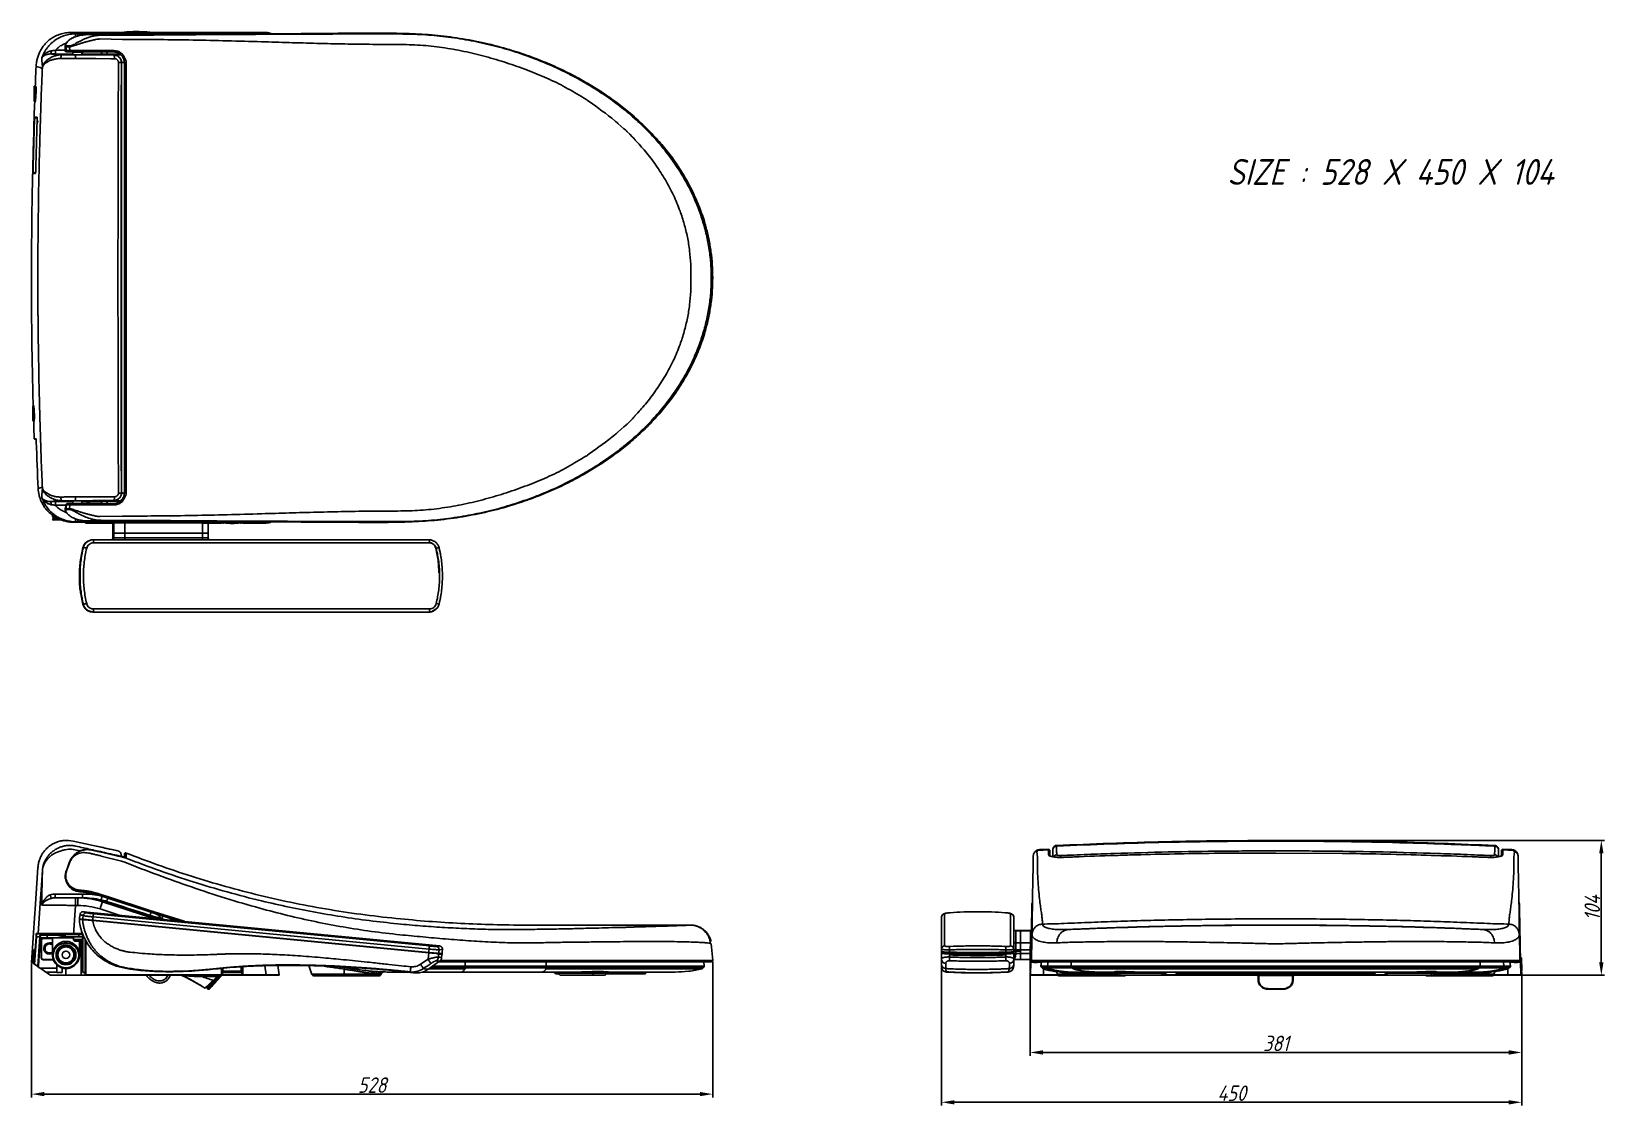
# Model space of a CAD drawing. Header units: millimetres. Extents: x 136 to 1356, y 36 to 868.
import ezdxf

# ---------------------------------------------------------------- set-up
doc = ezdxf.new("R2010")
doc.units = ezdxf.units.MM
doc.header["$LTSCALE"] = 20
doc.layers.add('3', color=3, linetype='Continuous', lineweight=30)
doc.layers.add('____', color=7, linetype='Continuous')
doc.styles.add('style1', font='gbeitc.shx')
doc.styles.add('유형1', font='gbeitc.shx', dxfattribs={"height": 8})
doc.dimstyles.new('ISO-25', dxfattribs={"dimtxt": 2.5, "dimasz": 3, "dimexe": 1.25, "dimexo": 0.5, "dimgap": 1, "dimtad": 3, "dimtoh": 1, "dimdsep": 46, "dimtxsty": '유형1', "dimcen": 2.5, "dimclrd": 5, "dimclre": 5, "dimclrt": 5, "dimadec": 0, "dimazin": 0, "dimtfac": 1, "dimtmove": 0, "dimatfit": 3, "dimfxl": 1, "dimarcsym": 0})

msp = doc.modelspace()

# ---------------------------------------------------------------- texts
at = {"layer": '3', "color": 2, "style": 'style1'}
msp.add_text('SIZE : 528 X 450 X 104', height=20, dxfattribs=at).set_placement((1063.4, 749.5))

# ---------------------------------------------------------------- blocks, each defined once
blk = doc.blocks.new('*D10')
at = {"layer": '____', "color": 2, "lineweight": -2, "transparency": 16777216}
for p, q in [((664.5, 147.6), (664.5, 42.5)), ((136.5, 145.9), (136.5, 42.5)), ((146.5, 45), (654.5, 45))]:
    blk.add_line(p, q, dxfattribs=at)
at = {"layer": '____', "color": 2, "transparency": 16777216}
for points in [[(146.5, 46.7), (146.5, 43.4), (136.5, 45)], [(654.5, 46.7), (654.5, 43.4), (664.5, 45)]]:
    blk.add_solid(points, dxfattribs=at)
at = {"layer": 'Defpoints', "color": 0, "transparency": 16777216}
for p in [(136.5, 146.9), (664.5, 148.6), (664.5, 45)]:
    blk.add_point(p, dxfattribs=at)
at = {"layer": '____', "color": 2, "transparency": 16777216, "insert": (400.5, 52), "char_height": 12, "attachment_point": 5, "style": 'style1'}
blk.add_mtext('528', dxfattribs=at)
blk = doc.blocks.new('*D11')
at = {"layer": '____', "color": 2, "lineweight": -2, "transparency": 16777216}
for p, q in [((910.5, 139.3), (910.5, 74.8)), ((1291.5, 139.7), (1291.5, 74.8)), ((1281.5, 77.3), (920.5, 77.3))]:
    blk.add_line(p, q, dxfattribs=at)
at = {"layer": '____', "color": 2, "transparency": 16777216}
for points in [[(920.5, 79), (920.5, 75.6), (910.5, 77.3)], [(1281.5, 79), (1281.5, 75.6), (1291.5, 77.3)]]:
    blk.add_solid(points, dxfattribs=at)
at = {"layer": 'Defpoints', "color": 0, "transparency": 16777216}
for p in [(910.5, 140.3), (1291.5, 140.7), (910.5, 77.3)]:
    blk.add_point(p, dxfattribs=at)
at = {"layer": '____', "color": 2, "transparency": 16777216, "insert": (1101, 84.3), "char_height": 12, "attachment_point": 5, "style": 'style1'}
blk.add_mtext('381', dxfattribs=at)
blk = doc.blocks.new('*D12')
at = {"layer": '____', "color": 2, "lineweight": -2, "transparency": 16777216}
for p, q in [((841.8, 142.7), (841.8, 36.2)), ((1291.5, 139.7), (1291.5, 36.2)), ((851.8, 38.7), (1281.5, 38.7))]:
    blk.add_line(p, q, dxfattribs=at)
at = {"layer": '____', "color": 2, "transparency": 16777216}
for points in [[(851.8, 40.3), (851.8, 37), (841.8, 38.7)], [(1281.5, 40.3), (1281.5, 37), (1291.5, 38.7)]]:
    blk.add_solid(points, dxfattribs=at)
at = {"layer": 'Defpoints', "color": 0, "transparency": 16777216}
for p in [(841.8, 143.7), (1291.5, 140.7), (1291.5, 38.7)]:
    blk.add_point(p, dxfattribs=at)
at = {"layer": '____', "color": 2, "transparency": 16777216, "insert": (1066.7, 45.7), "char_height": 12, "attachment_point": 5, "style": 'style1'}
blk.add_mtext('450', dxfattribs=at)
blk = doc.blocks.new('*D13')
at = {"layer": '____', "color": 2, "lineweight": -2, "transparency": 16777216}
for p, q in [((1101.8, 241.5), (1355.7, 241.5)), ((1353.2, 231.5), (1353.2, 147.1)), ((1291.8, 137.1), (1355.7, 137.1))]:
    blk.add_line(p, q, dxfattribs=at)
at = {"layer": '____', "color": 2, "transparency": 16777216}
for points in [[(1351.5, 231.5), (1354.9, 231.5), (1353.2, 241.5)], [(1351.5, 147.1), (1354.9, 147.1), (1353.2, 137.1)]]:
    blk.add_solid(points, dxfattribs=at)
at = {"layer": 'Defpoints', "color": 0, "transparency": 16777216}
for p in [(1100.8, 241.5), (1290.8, 137.1), (1353.2, 137.1)]:
    blk.add_point(p, dxfattribs=at)
at = {"layer": '____', "color": 2, "transparency": 16777216, "insert": (1346.2, 189.3), "char_height": 12, "attachment_point": 5, "rotation": 90, "style": 'style1'}
blk.add_mtext('104', dxfattribs=at)

# ---------------------------------------------------------------- dimensions: what is measured, and where the dimension line sits
at = {"layer": '____', "color": 2}
dim = msp.add_linear_dim(base=(1353.2, 137.1), p1=(1100.8, 241.5), p2=(1290.8, 137.1), angle=90, dimstyle='ISO-25', override={"dimtxt": 12, "dimasz": 10, "dimexe": 2.5, "dimexo": 1, "dimtoh": 0, "dimdec": 0, "dimtxsty": 'style1', "dimcen": -1, "dimclrd": 2, "dimclre": 2, "dimclrt": 2, "dimtdec": 0}, dxfattribs=at)
dim.commit()
dim.dimension.update_dxf_attribs({"geometry": '*D13', "text_midpoint": (1346.2, 189.3)})
for base, p1, p2, picture, middle in [((664.5, 45), (136.5, 146.9), (664.5, 148.6), '*D10', (400.5, 52)), ((1291.5, 38.7), (841.8, 143.7), (1291.5, 140.7), '*D12', (1066.7, 45.7)), ((910.5, 77.3), (1291.5, 140.7), (910.5, 140.3), '*D11', (1101, 84.3))]:
    dim = msp.add_linear_dim(base=base, p1=p1, p2=p2, dimstyle='ISO-25', override={"dimtxt": 12, "dimasz": 10, "dimexe": 2.5, "dimexo": 1, "dimtoh": 0, "dimdec": 0, "dimtxsty": 'style1', "dimcen": -1, "dimclrd": 2, "dimclre": 2, "dimclrt": 2, "dimtdec": 0}, dxfattribs=at)
    dim.commit()
    dim.dimension.update_dxf_attribs({"geometry": picture, "text_midpoint": middle})

# ---------------------------------------------------------------- linework, layer by layer
at = {"color": 7, "linetype": 'Continuous', "lineweight": 25}
for p, q in [((204.4, 867.5), (167, 867.5)), ((170.6, 866.6), (172.4, 866.6)), ((170.6, 866.6), (170.6, 864.4)), ((172.4, 864.9), (172.4, 866.6)), ((189.6, 866.6), (317.1, 867.3)), ((205.1, 867.2), (205.1, 867.5)), ((205.7, 867.5), (205.7, 867.2)), ((205.7, 867.2), (205.7, 867.2)), ((206.7, 867.5), (208.2, 867.5)), ((229.7, 867.2), (206.7, 867.2)), ((229.7, 867.2), (206.7, 867.2)), ((206.7, 867.2), (206.7, 867.2)), ((207.5, 867.3), (207.5, 867.5)), ((207.6, 867.3), (207.6, 867.3)), ((208.2, 867.3), (208.2, 867.5)), ((208.2, 867.3), (208.2, 867.3)), ((208.5, 867.8), (208.5, 867.6)), ((209.2, 867.4), (209.2, 867.7)), ((209.2, 867.4), (209.2, 867.3)), ((227.2, 867.3), (209.2, 867.3)), ((227.2, 867.4), (227.2, 867.7)), ((227.2, 867.3), (227.2, 867.4)), ((227.9, 867.6), (227.9, 867.8)), ((228.2, 867.5), (228.2, 867.3)), ((228.2, 867.5), (229.7, 867.5)), ((228.2, 867.3), (228.2, 867.3)), ((228.8, 867.3), (228.8, 867.3)), ((228.9, 867.5), (228.9, 867.3)), ((229.7, 867.2), (229.7, 867.2)), ((230.7, 867.5), (230.7, 867.2)), ((230.7, 867.2), (230.7, 867.2)), ((231.3, 867.5), (231.3, 867.2)), ((318.4, 867.5), (232, 867.5)), ((317.1, 867.3), (318.4, 867.5)), ((155, 850.9), (155, 853.9)), ((155, 853.9), (162.6, 853.8)), ((162.7, 855.5), (162.6, 853.5)), ((162.7, 857.2), (162.7, 855.5)), ((163.1, 855.5), (162.7, 855.5)), ((162.8, 857.3), (162.8, 857.2)), ((163.1, 853.5), (163.1, 855.5)), ((163.4, 853.5), (163.1, 853.5)), ((166.1, 853.5), (163.4, 853.5)), ((163.5, 856.5), (166, 856.4)), ((166.3, 857.1), (163.7, 857.2)), ((166, 856.4), (166.1, 853.5)), ((189.5, 862.5), (207.1, 862.2)), ((206.3, 865.5), (190.4, 865.4)), ((208.8, 865.5), (206.3, 865.5)), ((207.1, 862.2), (210, 862.1)), ((144.6, 846.7), (144.6, 846.6)), ((168.5, 850.8), (155, 850.9)), ((164.2, 852.5), (164.4, 852.5)), ((164.4, 852.5), (167, 852.5)), ((168.5, 852.3), (168.5, 850.3)), ((175.5, 852.3), (168.5, 852.3)), ((175.5, 852.3), (175.5, 850.3)), ((176.1, 850.7), (175.5, 850.7)), ((176.1, 850.7), (176.1, 852.5)), ((184.1, 850.6), (181.4, 850.6)), ((183.2, 852.5), (199.9, 852.5)), ((184.1, 850.6), (184.1, 850.5)), ((184.9, 850.5), (188.7, 850.5)), ((200.4, 850.2), (200.2, 850.1)), ((206.2, 844.1), (206.3, 844.2)), ((207, 850.6), (208.2, 848.6)), ((144.9, 839.8), (144.2, 840)), ((138.5, 820.5), (138.5, 825.6)), ((138.5, 819.5), (138.5, 820.5)), ((138.9, 820.5), (138.5, 820.5)), ((138.9, 819.5), (138.5, 819.5)), ((138.5, 814.5), (138.5, 819.5)), ((138.9, 826), (138.9, 820.5)), ((139.8, 826), (138.9, 826)), ((138.9, 820.5), (138.9, 819.5)), ((140, 820.5), (138.9, 820.5)), ((139.9, 819.5), (138.9, 819.5)), ((138.9, 819.5), (138.9, 814)), ((140, 820.5), (139.9, 819.5)), ((139.3, 814), (138.9, 814)), ((566.1, 815.8), (566.1, 815.8)), ((138.9, 798.2), (139.1, 798.2)), ((139.1, 801.9), (140.8, 801.9)), ((140.8, 801.4), (139.1, 801.4)), ((139.4, 801.7), (140.9, 801.7)), ((140.5, 798.2), (140.8, 798.2)), ((140.9, 798.7), (141.2, 798.7)), ((142, 798.7), (141.2, 798.7)), ((138.2, 792), (138.3, 792)), ((138.2, 792), (138.2, 792)), ((138, 763.3), (137.9, 763.3)), ((137.9, 758.8), (139.6, 758.8)), ((139.6, 758.3), (137.9, 758.3)), ((139.6, 758.5), (138.2, 758.5)), ((139.8, 763.3), (139.7, 763.3)), ((139.8, 761.5), (140.1, 761.5)), ((137.6, 573), (137.6, 578.1)), ((138, 578.5), (138, 573)), ((138.1, 578.5), (138, 578.5)), ((137.6, 572), (137.6, 573)), ((137.6, 573), (138, 573)), ((137.6, 572), (138, 572)), ((137.6, 566.9), (137.6, 572)), ((138.6, 573), (138, 573)), ((138, 573), (138, 572)), ((138.7, 572), (138, 572)), ((138, 572), (138, 566.5)), ((138.5, 566.5), (138, 566.5)), ((138.3, 563), (138.2, 563)), ((138.2, 563), (138.2, 563)), ((138.6, 573), (138.7, 572)), ((138.6, 552.8), (140, 552.8)), ((138.6, 552.8), (138.6, 552.8)), ((140, 552.5), (138.9, 552.5)), ((566.1, 539.2), (566.1, 539.2)), ((144.9, 515.2), (144.2, 515)), ((144.9, 515.2), (144.9, 515.1)), ((155, 504.2), (155, 501.2)), ((155, 504.2), (168.5, 504.2)), ((163.2, 501.2), (155, 501.2)), ((163.4, 501.5), (163.2, 501.5)), ((166.1, 501.5), (163.4, 501.5)), ((164.3, 502.5), (164.4, 502.5)), ((164.4, 502.5), (167, 502.5)), ((166, 498.6), (166.1, 501.5)), ((168.5, 502.7), (168.5, 504.7)), ((175.5, 502.7), (168.5, 502.7)), ((169.7, 502.7), (169.7, 502.5)), ((170.6, 502.5), (170.6, 502.7)), ((171.2, 502.7), (171.2, 502.5)), ((175.5, 502.7), (175.5, 504.8)), ((179.7, 502.5), (179.7, 504.1)), ((180.4, 504.1), (180.4, 502.5)), ((181.3, 502.5), (181.3, 504)), ((184.1, 504.4), (181.7, 504.4)), ((183.2, 502.5), (199.9, 502.5)), ((184.1, 504.4), (184.1, 504.5)), ((185.3, 504.5), (188.7, 504.5)), ((200.4, 504.9), (200.2, 504.9)), ((206.2, 510.9), (206.3, 510.9)), ((207, 504.4), (208.2, 506.4)), ((152.7, 492.5), (152.7, 492.2)), ((152.7, 492.2), (152.8, 492.2)), ((152.7, 490.5), (152.7, 490.4)), ((152.7, 490.4), (153.6, 490.4)), ((153, 490), (152.7, 490.4)), ((153.2, 490), (153, 490)), ((153.1, 490), (153.5, 489.8)), ((162.7, 499.2), (162.7, 497.8)), ((163, 499.2), (162.8, 499.2)), ((162.8, 497.7), (162.8, 497.8)), ((163.5, 498.6), (166, 498.6)), ((166.3, 497.9), (163.7, 497.8)), ((169.2, 488.1), (176, 488.1)), ((170.6, 490.6), (170.6, 488.4)), ((172.4, 488.4), (170.6, 488.4)), ((172.4, 488.4), (172.4, 490.1)), ((178.2, 487.8), (178.2, 488)), ((178.5, 488), (178.5, 487.5)), ((180.1, 489.1), (180.4, 489.1)), ((189.5, 492.5), (207.1, 492.9)), ((317.1, 487.7), (189.6, 488.4)), ((190.4, 489.6), (190.2, 489.6)), ((206.3, 489.5), (190.4, 489.6)), ((199, 487.9), (199.4, 487.9)), ((199.4, 487.9), (199.7, 488)), ((208.8, 489.5), (206.3, 489.5)), ((207.1, 492.9), (210, 492.9)), ((208.9, 488.1), (269.1, 487.9)), ((273.8, 487.8), (273.5, 487.8)), ((273.7, 487.8), (273.8, 487.8)), ((283.7, 487.5), (283.7, 487.7)), ((283.7, 487.7), (283.8, 487.7)), ((285.5, 487.7), (285.4, 487.5)), ((285.5, 487.7), (298.5, 487.7)), ((298.5, 487.7), (298.5, 487.5)), ((299.4, 487.7), (299.4, 487.7)), ((300.3, 487.7), (300.3, 487.5)), ((178.5, 487.5), (199.5, 487.5)), ((199.5, 487.4), (199.5, 479.7)), ((199.9, 487.4), (199.5, 487.4)), ((199.5, 487.4), (199.5, 479.7)), ((199.5, 479.7), (199.9, 479.7)), ((199.5, 479.7), (199.5, 479.7)), ((199.5, 479.6), (199.5, 475.8)), ((199.5, 479.6), (199.5, 476)), ((199.8, 479.6), (199.5, 479.6)), ((199.5, 479.6), (199.5, 479.6)), ((199.7, 476), (199.8, 476)), ((199.8, 479.6), (199.8, 476)), ((199.8, 476), (199.8, 479.6)), ((199.8, 479.6), (199.8, 479.6)), ((199.8, 479.6), (199.8, 476)), ((199.8, 479.6), (199.9, 479.6)), ((199.8, 479.6), (199.8, 479.6)), ((199.8, 476), (199.9, 476)), ((199.8, 476), (199.8, 476)), ((199.8, 476), (199.8, 476)), ((200.2, 487.5), (199.9, 487.4)), ((199.9, 487.4), (199.9, 479.7)), ((199.9, 479.7), (200.2, 479.7)), ((199.9, 476), (199.9, 479.6)), ((200.2, 479.6), (199.9, 479.6)), ((199.9, 476), (200.2, 476)), ((200.2, 487.5), (200.2, 479.7)), ((200.2, 479.7), (208.8, 479.7)), ((200.2, 476), (200.2, 479.6)), ((202.4, 479.6), (202.3, 479.6)), ((202.7, 479.6), (202.4, 479.6)), ((268.7, 479.6), (208.5, 479.6)), ((269.1, 487.5), (208.8, 487.6)), ((208.8, 487.6), (208.8, 479.7)), ((208.8, 479.7), (269.1, 479.7)), ((208.8, 479.6), (208.8, 476)), ((269.1, 479.6), (208.8, 479.6)), ((208.8, 476), (269.1, 476)), ((269.1, 487.5), (269.1, 479.7)), ((269.1, 479.7), (273.3, 479.7)), ((269.1, 476), (269.1, 479.6)), ((273.3, 487.5), (283.2, 487.5)), ((273.3, 479.7), (273.3, 487.4)), ((273.3, 476), (273.3, 479.6)), ((300.8, 487.5), (318.4, 487.5)), ((317.1, 487.7), (318.4, 487.5)), ((176.3, 468.4), (176.2, 468.4)), ((176.3, 468.4), (176.4, 468.4)), ((176.6, 468.4), (176.4, 468.4)), ((184, 474.5), (184.1, 474.5)), ((184.1, 474.5), (184.3, 474.5)), ((444.5, 474.5), (184.1, 474.5)), ((184.1, 474.5), (184.1, 474.5)), ((184.3, 474.5), (444.6, 474.5)), ((444.9, 472.1), (184.5, 472.1)), ((444.2, 471.9), (444.3, 472.5)), ((444.3, 472.5), (444.3, 472.5)), ((444.6, 474.5), (444.5, 474.5)), ((446.1, 474.3), (445.9, 474.4)), ((452.3, 449.5), (452.4, 449.5)), ((452.3, 449.5), (452.3, 449)), ((176.2, 424.6), (176.3, 424.6)), ((176.3, 424.6), (176.4, 424.6)), ((176.4, 424.6), (176.6, 424.6)), ((184.1, 418.5), (184, 418.5)), ((184.3, 418.5), (184.1, 418.5)), ((184.1, 418.5), (444.5, 418.5)), ((184.1, 418.5), (184.1, 418.5)), ((184.1, 418.5), (444.4, 418.5)), ((444.6, 418.5), (184.3, 418.5)), ((184.5, 420.9), (444.9, 420.9)), ((438, 418.5), (443.9, 418.5)), ((443.9, 418.5), (444.4, 418.5)), ((444.4, 418.5), (444.5, 418.5)), ((444.5, 418.5), (444.6, 418.5)), ((445.9, 418.6), (446.1, 418.7)), ((168.7, 241.1), (165.3, 241.5)), ((203.5, 233.5), (168.7, 241.1)), ((174.2, 233.4), (170.1, 234.3)), ((189.5, 232.7), (207.1, 228.7)), ((209.9, 231.8), (210, 231.8)), ((915.8, 232.7), (916.2, 228.7)), ((924.8, 234.7), (917.7, 234.5)), ((925.8, 233.3), (925.8, 229.7)), ((928.1, 233.7), (928, 229)), ((1152.5, 231.4), (1100.8, 231.8)), ((1273.5, 233.7), (1273.6, 229.2)), ((1275.8, 233.3), (1275.8, 229.5)), ((1283.9, 234.5), (1276.8, 234.7)), ((1285.8, 232.7), (1285.5, 228.7)), ((139.3, 188.3), (141.4, 220.6)), ((163.5, 218.1), (166, 224.9)), ((166.3, 224.8), (163.7, 218)), ((166, 224.9), (166.1, 224.9)), ((190.4, 229.4), (190.2, 229.6)), ((206.3, 225.5), (190.4, 229.4)), ((208.8, 224.7), (206.3, 225.5)), ((207, 229), (208.2, 228.7)), ((207.1, 228.7), (210, 227.8)), ((207.1, 228.7), (207.1, 228.7)), ((912.8, 225.5), (912.9, 229.4)), ((912.8, 224.7), (912.8, 225.5)), ((912.9, 229.6), (913, 229.9)), ((912.9, 229.6), (912.9, 229.4)), ((912.9, 229.4), (912.9, 229.6)), ((916.2, 228.7), (916.2, 227.8)), ((927.7, 229), (929.7, 228.7)), ((1272.2, 228.8), (1271.9, 228.7)), ((1273.9, 229), (1272.6, 228.8)), ((1285.5, 228.7), (1285.4, 227.8)), ((1288.7, 229.6), (1288.6, 229.9)), ((1288.7, 229.4), (1288.7, 229.6)), ((1288.7, 229.4), (1288.7, 229.6)), ((1288.8, 225.5), (1288.7, 229.4)), ((1288.8, 224.7), (1288.8, 225.5)), ((144.9, 218.4), (144.2, 206.9)), ((144.9, 218.4), (144.9, 218.4)), ((163.4, 218.1), (163.2, 217.5)), ((163.2, 217.5), (163.2, 217.5)), ((163.4, 218.1), (163.5, 218.1)), ((155, 200), (176.1, 200)), ((165.7, 205.8), (165.7, 205.8)), ((170.6, 197.1), (170.6, 191.2)), ((170.6, 197.1), (172.4, 197.1)), ((172.4, 191.2), (172.4, 197.1)), ((176.1, 197.1), (172.4, 197.1)), ((180.1, 202.3), (180.4, 202.3)), ((187.2, 199.6), (187.2, 199.6)), ((136.5, 146.9), (139, 185.1)), ((139.3, 188.3), (139, 185.1)), ((172.4, 191.2), (170.6, 191.2)), ((174.1, 184.2), (173.8, 181.7)), ((176.4, 181.4), (176.6, 183.3)), ((452.7, 159.8), (176.8, 186.3)), ((184.5, 184.7), (444.9, 159.8)), ((204.5, 183.7), (189.6, 188.5)), ((191.4, 194), (194.7, 194)), ((191.4, 194), (231.4, 181.1)), ((194.7, 194), (236.1, 180.6)), ((235.6, 183.4), (235.5, 183.9)), ((238.3, 183), (237.6, 180.9)), ((844.2, 184.7), (844.2, 159.8)), ((895.4, 159.8), (895.4, 184.7)), ((911, 147.3), (911.7, 188.5)), ((911.7, 188.5), (911.7, 191.2)), ((912.1, 183.9), (912.2, 189.1)), ((1289.5, 183.9), (1289.4, 189.1)), ((1289.9, 191.2), (1289.9, 188.5)), ((1289.9, 188.5), (1290.6, 147.3)), ((173.7, 180.4), (173.6, 179.5)), ((173.8, 181.7), (173.7, 180.9)), ((176.2, 179.3), (176.3, 180.1)), ((176.3, 180.6), (176.4, 181.4)), ((184.1, 179.9), (184, 179.7)), ((444.4, 154.7), (184, 179.7)), ((444.4, 154.7), (184, 179.7)), ((184, 179.7), (184, 179.5)), ((184, 179.5), (444.4, 154.5)), ((184, 179.5), (184, 179.4)), ((184.3, 182.3), (184.1, 180.7)), ((184.1, 179.9), (184.1, 180.7)), ((444.6, 157.3), (184.3, 182.3)), ((239.2, 180.3), (237.1, 181)), ((646.6, 175.9), (522.5, 176)), ((647.4, 176), (522.5, 176)), ((566.1, 173.5), (566.1, 173.4)), ((646.6, 175.9), (647.3, 175.9)), ((841.8, 157.3), (841.8, 182.3)), ((841.8, 182.3), (841.8, 180.7)), ((841.8, 180.7), (841.8, 155.7)), ((897.8, 182.3), (897.8, 157.3)), ((897.8, 180.7), (897.8, 182.3)), ((897.8, 155.7), (897.8, 180.7)), ((897.8, 179.9), (897.8, 180.7)), ((897.8, 179.1), (897.8, 179.9)), ((897.8, 178.8), (897.8, 179.4)), ((897.8, 179.1), (897.8, 178.6)), ((897.8, 173.2), (897.8, 175.3)), ((897.8, 173.2), (897.8, 174.9)), ((897.8, 173.1), (897.8, 173.2)), ((897.8, 163.6), (897.8, 173.1)), ((902.9, 171.7), (899.3, 171.7)), ((899.3, 171.7), (899.3, 171.6)), ((899.3, 171.6), (899.3, 162.2)), ((902.9, 171.6), (899.3, 171.6)), ((902.9, 171.7), (902.9, 171.6)), ((902.9, 162.2), (902.9, 171.6)), ((910.9, 171.7), (903, 171.7)), ((903, 171.7), (903, 171.6)), ((910.9, 171.6), (903, 171.6)), ((903, 171.6), (903, 162.2)), ((910.7, 162.2), (910.9, 171.6)), ((910.9, 171.6), (910.9, 171.7)), ((912, 179.1), (911.5, 149.5)), ((962.5, 173.5), (962.5, 173.4)), ((962.5, 173.5), (962.5, 173.4)), ((1239.1, 173.5), (1239.1, 173.4)), ((1239.1, 173.5), (1239.1, 173.4)), ((1289.6, 179.1), (1289.6, 177.9)), ((1289.7, 171), (1290.1, 149.5)), ((138.6, 145.9), (140, 166.9)), ((140.3, 166.9), (138.9, 145.8)), ((140.3, 166.9), (140, 166.9)), ((143, 166.9), (140.3, 166.9)), ((141.5, 144.1), (143, 166.9)), ((141.8, 144.1), (143.4, 169.1)), ((143.2, 166.1), (143.4, 169.1)), ((143.3, 167.8), (143.3, 169.1)), ((143.4, 168.1), (143.3, 166.1)), ((143.3, 166.1), (152.7, 166.1)), ((144.4, 165.2), (144.1, 164.9)), ((144.1, 164.3), (144.1, 164.9)), ((144.1, 150.6), (144.1, 164.3)), ((144.1, 164.3), (144.3, 164.3)), ((144.3, 164.3), (144.3, 150.6)), ((145.1, 165.9), (144.7, 165.5)), ((144.9, 168.1), (144.9, 169.1)), ((144.9, 168.1), (147.7, 168.1)), ((145.1, 165.9), (146.4, 165.9)), ((145.6, 165.6), (145.6, 165.8)), ((145.6, 165.8), (152.7, 165.8)), ((152.7, 165.6), (145.6, 165.6)), ((146.4, 165.9), (146.4, 166.1)), ((146.4, 165.8), (146.4, 165.9)), ((148, 169.1), (147.9, 168.1)), ((148.6, 168.1), (148.6, 166.2)), ((163.2, 166.2), (148.6, 166.2)), ((152.7, 152.9), (152.7, 166.2)), ((156, 168.1), (160.2, 167.1)), ((156.9, 161.2), (156.9, 161.1)), ((158.7, 168.1), (160.7, 166.8)), ((159.6, 162.7), (159.8, 162.7)), ((160.1, 162.9), (160.5, 162.9)), ((173.2, 166.8), (160.7, 166.8)), ((163.2, 168.1), (163.2, 169.1)), ((163.2, 169.1), (163.2, 168.6)), ((163.2, 168.6), (173.2, 168.6)), ((163.2, 166.8), (163.2, 166.2)), ((163.2, 166.8), (163.2, 166.2)), ((169, 166.2), (163.2, 166.2)), ((166.1, 162.9), (166.3, 162.9)), ((166.7, 162.7), (166.9, 162.7)), ((167.6, 162.4), (167.4, 162.4)), ((169, 166.8), (169, 164.9)), ((169, 164.9), (176, 164.9)), ((169.2, 169.1), (169.2, 169.4)), ((169.2, 169.4), (176, 169.4)), ((176, 169.1), (169.2, 169.1)), ((169.2, 169.1), (169.2, 169.1)), ((169.5, 161.1), (169.5, 161.2)), ((174.5, 163.4), (170.5, 163.4)), ((173.2, 166.8), (173.2, 168.6)), ((173.2, 168.6), (176.2, 168.6)), ((176.2, 166.8), (173.2, 166.8)), ((173.7, 152.9), (173.7, 163.4)), ((175, 163.4), (175, 137.1)), ((175.2, 163.5), (175.2, 158.1)), ((176, 169.1), (176, 169.4)), ((176, 169.1), (176.2, 169.1)), ((176, 164.9), (176, 166.8)), ((176.2, 166.2), (176, 166.2)), ((176.2, 139.3), (176.2, 169.1)), ((178.2, 137.1), (178.2, 164.7)), ((178.5, 164), (178.5, 137.4)), ((663, 163.3), (663, 163.5)), ((664.5, 148.6), (663.4, 161.4)), ((897.8, 154.9), (897.8, 170.5)), ((897.8, 156.3), (897.8, 166.1)), ((899.3, 162.2), (902.9, 162.2)), ((902.9, 159.7), (902.9, 169.2)), ((902.9, 169.2), (902.9, 169.2)), ((903, 162.2), (903, 156.7)), ((910.7, 162.2), (903, 162.2)), ((910.6, 156.7), (910.7, 162.2)), ((137.6, 151.1), (137.6, 156.2)), ((137.6, 151.1), (138, 151.1)), ((137.6, 146.8), (137.6, 151.1)), ((137.6, 146.8), (138, 146.8)), ((138, 146.6), (137.8, 146.6)), ((138, 156.6), (138, 151.1)), ((138.7, 156.6), (138, 156.6)), ((138, 151.1), (138, 146.8)), ((138.5, 151.1), (138, 151.1)), ((138, 146.8), (138, 146.6)), ((138, 146.8), (138.2, 146.8)), ((138.3, 146.6), (138, 146.6)), ((138.5, 151.1), (138.2, 146.9)), ((138.3, 146.9), (138.2, 146.1)), ((138.3, 146.9), (138.2, 146.1)), ((142.1, 153.2), (142.1, 153.2)), ((142.1, 153.2), (142.1, 153.2)), ((144.1, 150.6), (144.3, 150.6)), ((145.6, 149.1), (145.6, 149.3)), ((145.6, 149.3), (153.2, 149.3)), ((153.3, 149.1), (145.6, 149.1)), ((146.9, 157.9), (146.9, 157.9)), ((153, 152.9), (152.7, 152.9)), ((152.7, 152.4), (152.7, 152.4)), ((153.9, 157.5), (153.3, 156.2)), ((156, 152.9), (155.5, 152.9)), ((170.4, 152.9), (170.9, 152.9)), ((173.7, 152.4), (173.7, 152.4)), ((438, 145.6), (443.9, 149.5)), ((443.7, 141.6), (452.8, 147.9)), ((443.9, 149.5), (444.4, 154.4)), ((444.4, 154.9), (444.5, 155.7)), ((444.4, 154.9), (444.4, 154.7)), ((444.4, 154.7), (444.4, 154.5)), ((444.4, 154.5), (444.4, 154.4)), ((444.5, 155.7), (444.6, 157.3)), ((452, 152.8), (451.9, 151.2)), ((452.1, 153.6), (452, 152.8)), ((452.1, 154.1), (452.2, 155)), ((452.4, 156.8), (452.2, 155)), ((452.5, 153.7), (452.5, 153.9)), ((454.4, 150.8), (454.6, 152.5)), ((454.6, 152.5), (454.7, 153.4)), ((454.7, 153.9), (454.8, 154.7)), ((454.8, 154.7), (455, 157.2)), ((657.6, 147.6), (657.9, 144.1)), ((841.8, 155.7), (841.8, 157.3)), ((841.8, 154.4), (841.8, 155.7)), ((841.8, 154.9), (841.8, 155.7)), ((841.8, 149.5), (841.8, 154.4)), ((841.8, 145.6), (841.8, 149.5)), ((847.9, 156.8), (847.9, 155)), ((847.9, 154.1), (847.9, 155)), ((847.9, 153.6), (847.9, 152.8)), ((847.9, 152.8), (847.9, 151.2)), ((848.4, 154), (848.4, 153.9)), ((891.2, 154), (891.2, 153.9)), ((891.7, 155), (891.7, 156.8)), ((891.7, 154.1), (891.7, 155)), ((891.7, 152.8), (891.7, 153.6)), ((891.7, 151.2), (891.7, 152.8)), ((897.8, 157.3), (897.8, 155.7)), ((897.8, 156.6), (897.8, 156.4)), ((897.8, 153.8), (897.8, 155.9)), ((897.8, 155.8), (899.3, 155.8)), ((897.8, 154.9), (897.8, 155.7)), ((897.8, 154.9), (897.8, 154.4)), ((897.8, 154.4), (897.8, 149.5)), ((897.8, 153.1), (897.8, 153.8)), ((902.9, 149.4), (898.3, 149.4)), ((902.9, 156.7), (899.3, 156.7)), ((899.3, 156.1), (899.3, 155.9)), ((899.3, 156.1), (902.9, 156.1)), ((902.9, 155.9), (899.3, 155.9)), ((899.3, 155.8), (899.3, 155.7)), ((899.3, 155.8), (902.9, 155.8)), ((899.3, 155.7), (899.3, 153.9)), ((902.9, 155.7), (899.3, 155.7)), ((899.3, 153.9), (902.9, 153.9)), ((899.4, 155.8), (899.4, 155.9)), ((899.9, 155.9), (899.9, 155.8)), ((899.9, 155.8), (899.9, 155.9)), ((899.9, 155.9), (899.9, 155.9)), ((899.9, 155.8), (899.9, 155.8)), ((900.4, 155.9), (900.4, 155.8)), ((902.9, 155.9), (902.9, 157)), ((902.9, 156.1), (902.9, 156.7)), ((902.9, 156.1), (902.9, 155.9)), ((903, 155.9), (902.9, 155.9)), ((902.9, 155.8), (902.9, 155.7)), ((902.9, 154.2), (902.9, 155.8)), ((902.9, 155.8), (903, 155.8)), ((902.9, 153.9), (902.9, 155.7)), ((910.6, 156.7), (903, 156.7)), ((903, 156.7), (903, 153.9)), ((910.6, 153.9), (903, 153.9)), ((903, 153.9), (903, 149.4)), ((910.5, 149.4), (903, 149.4)), ((910.5, 149.5), (910.6, 153.9)), ((910.5, 149.3), (910.5, 140.3)), ((910.8, 149.3), (910.5, 149.3)), ((910.6, 153.9), (910.6, 156.7)), ((910.8, 140.8), (910.8, 148.8)), ((911, 148.8), (910.8, 148.8)), ((911, 147.3), (910.8, 137.4)), ((919.2, 147.6), (918.9, 144.1)), ((1277.3, 147.6), (1277.6, 144.1)), ((1282.4, 147.6), (1282.7, 144.1)), ((1290.9, 149.6), (1290.6, 149.6)), ((1290.8, 140.8), (1290.6, 149.6)), ((1290.6, 147.3), (1290.8, 137.4)), ((1290.7, 150.6), (1291.1, 150.6)), ((1290.9, 149.6), (1291.1, 140.8)), ((1291.5, 140.7), (1291.4, 150.3)), ((138.2, 146.1), (138.2, 146.1)), ((138.6, 145.9), (138.9, 145.8)), ((138.9, 145.8), (138.7, 145.6)), ((141.4, 143.8), (138.7, 145.6)), ((138.9, 145.8), (141.5, 144.1)), ((141.6, 143.6), (141.1, 144)), ((142.2, 143.2), (143.2, 142.6)), ((156.2, 142.6), (143.2, 142.6)), ((143.2, 142.6), (144.6, 141.7)), ((144.6, 141.7), (147.7, 139.6)), ((156.2, 139.6), (147.7, 139.6)), ((147.7, 139.6), (151.2, 137.2)), ((151.8, 137.1), (163.2, 137.1)), ((156.2, 139.2), (156.2, 144.8)), ((156.2, 139.2), (160.3, 139.2)), ((160.3, 142.7), (160.3, 139.2)), ((163.2, 137.1), (163.2, 142.4)), ((175, 137.1), (163.2, 137.1)), ((175, 137.1), (178.2, 137.1)), ((178.2, 139.3), (176.2, 139.3)), ((283.2, 137.1), (178.2, 137.1)), ((178.2, 137.1), (178.2, 137.1)), ((178.5, 137.4), (283.2, 137.4)), ((280.5, 136.1), (268.1, 136.1)), ((277.3, 133.1), (280.5, 136.1)), ((278.7, 133.3), (282, 136.4)), ((282.2, 136.2), (278.9, 133)), ((279.2, 134.5), (279, 134.7)), ((282, 137.1), (279.2, 134.5)), ((283.3, 137.1), (279.5, 132.9)), ((279.5, 132.9), (283.3, 137.1)), ((283.5, 137), (280, 133.1)), ((280.2, 132.9), (283.9, 137)), ((280.5, 136.1), (280.5, 137.1)), ((280.5, 136.1), (280.7, 136.3)), ((280.7, 136.3), (281.5, 137.1)), ((282.2, 136.2), (282, 136.4)), ((283.2, 137.1), (283.2, 137.4)), ((284.8, 137.1), (283.3, 137.1)), ((283.5, 137), (283.5, 137.1)), ((283.7, 137.6), (283.7, 142.4)), ((284.2, 142.5), (284.2, 138.1)), ((284.3, 142.5), (284.3, 140.8)), ((284.3, 137.6), (284.3, 139.3)), ((284.5, 140.8), (284.5, 142.5)), ((284.9, 140.8), (284.5, 140.8)), ((284.6, 139.6), (284.6, 139.3)), ((284.6, 139.6), (299.4, 139.6)), ((284.6, 139.3), (284.6, 137.6)), ((299.4, 139.3), (284.6, 139.3)), ((284.8, 137.4), (299.2, 137.4)), ((284.8, 137.4), (284.8, 137.1)), ((299.2, 137.1), (284.8, 137.1)), ((284.9, 142.6), (284.9, 140.8)), ((285.4, 140.3), (298.5, 140.3)), ((298.5, 139.8), (285.5, 139.8)), ((299, 140.8), (299, 143.7)), ((299, 140.8), (299.5, 140.8)), ((299.2, 137.4), (299.2, 137.1)), ((300.7, 137.1), (299.2, 137.1)), ((299.4, 139.6), (299.4, 139.3)), ((299.4, 137.6), (299.4, 139.3)), ((299.5, 143.7), (299.5, 140.8)), ((299.7, 140.8), (299.7, 143.7)), ((299.7, 139.3), (299.7, 137.6)), ((299.8, 138.1), (299.8, 143.7)), ((300.3, 143.8), (300.3, 137.6)), ((300.8, 137.1), (300.8, 137.4)), ((300.8, 137.4), (318.4, 137.4)), ((318.4, 137.1), (300.8, 137.1)), ((317.4, 144.5), (318.4, 137.4)), ((318.4, 137.1), (318.4, 137.4)), ((328.1, 137.1), (318.4, 137.1)), ((328.4, 137.4), (327.5, 144.7)), ((351.5, 144.6), (353.9, 137.8)), ((374.8, 143.7), (378.9, 143.1)), ((378.8, 141.8), (378.9, 137.9)), ((407.6, 137.9), (407.7, 138.4)), ((407.7, 138.4), (407.7, 138.4)), ((409.6, 139.7), (409.6, 139.7)), ((430.8, 139.6), (418.3, 139.6)), ((433, 139.1), (433.6, 139)), ((542.4, 139.1), (542.1, 139.6)), ((542.8, 139.5), (542.9, 139.4)), ((543.3, 139.4), (542.9, 139.4)), ((544.4, 138.1), (543.9, 138.1)), ((545.5, 138.1), (544.4, 138.1)), ((544.6, 138.6), (545.4, 138.6)), ((612.5, 139.4), (612.5, 138.6)), ((653.2, 143), (653.2, 143)), ((653.2, 143), (653.2, 143)), ((656.5, 142.4), (656.5, 142.9)), ((910.5, 140.3), (910.8, 140.3)), ((910.8, 140.8), (910.9, 140.8)), ((920.8, 137.1), (911.1, 137.1)), ((918.9, 144.1), (918.9, 144.1)), ((920.3, 142.9), (920.3, 142.5)), ((920.3, 142.4), (920.3, 142.9)), ((920.3, 142.9), (920.3, 142.9)), ((920.8, 137.4), (920.9, 141.9)), ((920.8, 137.1), (920.8, 137.4)), ((920.8, 137.4), (931.8, 137.4)), ((932.1, 137.1), (920.8, 137.1)), ((930.8, 140.1), (931.6, 137.9)), ((930.9, 140.1), (931.7, 137.9)), ((937.6, 139.6), (933.9, 139.8)), ((938.2, 139.6), (937.6, 139.6)), ((954.4, 139.6), (943.3, 139.6)), ((962.6, 139.6), (961, 139.6)), ((1086.5, 137.1), (1012.3, 137.1)), ((1013.7, 137.4), (1086.5, 137.4)), ((1086.5, 137.4), (1086.5, 138.1)), ((1086.5, 137.1), (1086.5, 137.4)), ((1086.8, 138.1), (1086.8, 137.4)), ((1087.3, 137.3), (1087.3, 138.1)), ((1087.3, 137), (1087.3, 137.3)), ((1087.3, 137.3), (1087.3, 132.9)), ((1087.3, 132.9), (1087.3, 137.3)), ((1087.3, 137), (1087.3, 133.1)), ((1087.8, 138.1), (1087.8, 137.3)), ((1087.8, 137.3), (1087.8, 137.2)), ((1087.8, 137.2), (1113.8, 137.2)), ((1113.8, 137), (1087.8, 137)), ((1087.8, 132.9), (1087.8, 137)), ((1088.3, 143), (1088.3, 143)), ((1113.3, 143), (1113.3, 143)), ((1113.8, 137), (1113.8, 132.9)), ((1114.2, 137.6), (1162.3, 137.6)), ((1114.3, 133.1), (1114.3, 137.1)), ((1162.3, 137.1), (1114.3, 137.1)), ((1114.3, 132.9), (1114.3, 137.1)), ((1114.3, 137.1), (1114.3, 132.9)), ((1162.3, 137.1), (1162.3, 137.6)), ((1162.3, 137.1), (1164.1, 137.1)), ((1163.8, 137.4), (1163.8, 138.1)), ((1164.1, 138.1), (1164.1, 137.4)), ((1164.1, 137.4), (1164.1, 137.1)), ((1164.1, 137.4), (1187.7, 137.4)), ((1188.6, 137.1), (1164.1, 137.1)), ((1187.1, 138.6), (1187.1, 138.6)), ((1240.6, 139.6), (1239, 139.6)), ((1258.3, 139.6), (1247.2, 139.6)), ((1263.4, 139.6), (1264, 139.6)), ((1280.8, 137.1), (1269.4, 137.1)), ((1269.8, 137.4), (1280.8, 137.4)), ((1269.9, 137.9), (1270.7, 140.1)), ((1270.8, 140.1), (1270, 137.9)), ((1278.6, 142.9), (1278.6, 142.9)), ((1280.8, 137.4), (1280.7, 141.9)), ((1280.8, 137.1), (1280.8, 137.4)), ((1290.5, 137.1), (1280.8, 137.1)), ((1281.3, 142.5), (1281.3, 142.9)), ((1281.3, 142.4), (1281.3, 142.9)), ((1281.3, 142.9), (1281.3, 142.9)), ((1282.7, 144.1), (1282.7, 144.2)), ((1282.7, 144.1), (1282.7, 144.1)), ((1290.8, 137.1), (1290.5, 137.1)), ((1290.7, 140.8), (1290.8, 140.8)), ((1290.8, 140.4), (1290.7, 140.4)), ((1291.1, 140.8), (1290.8, 140.8)), ((1291.2, 140.4), (1290.8, 140.4)), ((1290.8, 137.4), (1290.8, 137.1)), ((278.7, 133.3), (278.9, 133)), ((279.5, 132.9), (279.5, 132.9)), ((279.5, 132.9), (279.8, 132.9)), ((279.5, 132.9), (279.5, 132.9)), ((280, 133.1), (279.8, 132.9)), ((1087.3, 133.1), (1087.3, 132.9)), ((1087.3, 132.9), (1087.3, 132.9)), ((1106.3, 126.7), (1095.3, 126.7)), ((1095.3, 126.3), (1106.3, 126.3)), ((1095.3, 126.3), (1095.3, 126.3)), ((1095.3, 126.3), (1106.3, 126.3)), ((1095.3, 126.3), (1106.3, 126.3)), ((1106.3, 126.3), (1106.3, 126.3)), ((1114.3, 132.9), (1114.3, 133.1)), ((1114.3, 132.9), (1114.3, 132.9))]:
    msp.add_line(p, q, dxfattribs=at)
at = {"color": 7, "linetype": 'Continuous', "lineweight": 25, "flags": 128}
for points in [[(167, 867.5), (169.4, 866.9), (170.6, 866.6)], [(180.4, 865.9), (185.8, 865.6), (190.4, 865.4)], [(187.5, 865.9), (189.4, 865.9), (197, 865.9), (227.4, 866.1), (345.6, 866.8)], [(205.2, 867.2), (205.2, 867.2), (205.1, 867.2)], [(207.6, 867.3), (207.6, 867.3), (207.5, 867.3)], [(228.9, 867.3), (228.8, 867.3), (228.8, 867.3)], [(231.2, 867.2), (231.3, 867.2), (231.3, 867.2)], [(163.4, 853.5), (163.4, 855.5), (163.5, 856.5)], [(200.1, 853.5), (198.2, 853.5), (190.4, 853.5), (183.4, 853.5)], [(170.1, 850.2), (184, 850.1), (193.6, 850.1), (200.2, 850.1)], [(200.8, 847.2), (198, 847.2), (186.3, 847.3), (170.7, 847.3)], [(195.7, 850.7), (195.1, 850.7), (194.6, 850.7), (194, 850.7), (193.4, 850.7), (192.9, 850.7), (192.3, 850.7), (191.7, 850.7), (191.2, 850.7)], [(195.7, 850.7), (195.5, 850.7), (195.3, 850.9), (195.2, 851.1), (195.1, 851.4), (195, 851.8), (194.9, 852.3), (194.8, 852.5)], [(144.2, 840), (143.2, 840.3), (140, 841.1)], [(604.5, 784.2), (604.1, 784.6), (603.6, 785.2), (603, 785.8), (602.6, 786.2), (602.1, 786.8), (600.3, 788.7), (598, 790.9), (597.6, 791.3), (597.3, 791.6), (596.9, 792), (595.7, 793), (591, 797.1), (590.6, 797.5), (590.2, 797.8), (589.8, 798.2), (589.8, 798.2), (589.7, 798.2), (589.7, 798.2), (589.7, 798.2), (589.7, 798.2), (589.7, 798.2), (589.7, 798.2), (589.7, 798.2), (589.7, 798.2), (589.7, 798.2), (589.7, 798.2), (589.7, 798.2), (589.7, 798.2), (589.7, 798.2), (589.7, 798.2), (589.7, 798.2), (589.7, 798.2), (589.7, 798.3), (589.7, 798.3), (589.7, 798.3), (589.7, 798.3), (589.7, 798.3), (589.7, 798.3), (589.7, 798.3), (589.7, 798.3), (589.7, 798.3), (589.7, 798.3), (589.7, 798.3), (589.7, 798.3), (589.7, 798.3), (589.7, 798.3), (589.7, 798.3), (589.7, 798.3), (589.7, 798.3), (589.7, 798.3), (589.7, 798.3), (589.6, 798.4), (589.2, 798.6), (588.6, 799.1), (586.2, 801.1), (583.7, 803), (581.3, 804.9), (578.8, 806.7), (576.3, 808.6), (573.8, 810.4), (571.2, 812.2), (568.7, 814), (567.4, 814.9), (566.8, 815.4), (566.4, 815.6), (566.2, 815.8), (566.2, 815.8), (566.2, 815.8), (566.2, 815.8), (566.2, 815.8), (566.2, 815.8), (566.2, 815.8), (566.2, 815.8), (566.2, 815.8), (566.2, 815.8), (566.2, 815.8), (566.2, 815.8), (566.2, 815.8), (566.2, 815.8), (566.2, 815.8), (566.2, 815.8), (566.2, 815.8), (566.2, 815.8), (566.2, 815.8), (566.2, 815.8), (566.2, 815.8), (566.2, 815.8), (566.2, 815.8), (566.2, 815.8), (566.1, 815.8), (566.1, 815.8), (566.1, 815.8), (566.1, 815.8), (566.1, 815.8), (566.1, 815.8)], [(604.5, 570.8), (604.3, 570.6), (604.2, 570.5), (604.1, 570.4), (604.1, 570.4), (603.8, 570.1), (603.4, 569.6), (603, 569.1), (602.6, 568.8), (602.2, 568.3), (600.4, 566.4), (598.1, 564.1), (597.6, 563.7), (597.3, 563.4), (596.9, 563), (595.7, 562), (591, 557.9), (590.6, 557.5), (590.2, 557.2), (589.8, 556.8), (589.8, 556.8), (589.7, 556.8), (589.7, 556.8), (589.7, 556.8), (589.7, 556.8), (589.7, 556.8), (589.7, 556.8), (589.7, 556.8), (589.7, 556.8), (589.7, 556.8), (589.7, 556.8), (589.7, 556.8), (589.7, 556.8), (589.7, 556.8), (589.7, 556.8), (589.7, 556.8), (589.7, 556.8), (589.7, 556.8), (589.7, 556.8), (589.7, 556.8), (589.7, 556.7), (589.7, 556.7), (589.7, 556.7), (589.7, 556.7), (589.7, 556.7), (589.7, 556.7), (589.7, 556.7), (589.7, 556.7), (589.7, 556.7), (589.7, 556.7), (589.7, 556.7), (589.7, 556.7), (589.7, 556.7), (589.7, 556.7), (589.7, 556.7), (589.7, 556.7), (589.6, 556.7), (589.2, 556.4), (588.6, 555.9), (586.2, 553.9), (583.7, 552), (581.3, 550.1), (578.8, 548.3), (576.3, 546.4), (573.8, 544.6), (571.2, 542.8), (568.7, 541), (567.4, 540.1), (566.8, 539.6), (566.4, 539.4), (566.2, 539.2), (566.2, 539.2), (566.2, 539.2), (566.2, 539.2), (566.2, 539.2), (566.2, 539.2), (566.2, 539.2), (566.2, 539.2), (566.2, 539.2), (566.2, 539.2), (566.2, 539.2), (566.2, 539.2), (566.2, 539.2), (566.2, 539.2), (566.2, 539.2), (566.2, 539.2), (566.2, 539.2), (566.2, 539.2), (566.2, 539.2), (566.2, 539.2), (566.2, 539.2), (566.2, 539.2), (566.2, 539.2), (566.2, 539.2), (566.1, 539.2), (566.1, 539.2), (566.1, 539.2), (566.1, 539.2), (566.1, 539.2), (566.1, 539.2)], [(144.2, 515), (143.2, 514.7), (141.7, 514.3)], [(163.2, 501.5), (163.2, 500.3), (163.2, 499.8)], [(163.2, 501.5), (163.2, 500.9), (163.2, 499.8)], [(163.2, 501.5), (163.2, 501.5), (163.2, 501.5)], [(163.4, 501.5), (163.4, 499.5), (163.5, 498.6)], [(200.2, 504.9), (193.6, 504.9), (184, 504.9), (170.1, 504.8)], [(179.7, 504.1), (179.8, 504.2), (179.8, 504.3), (179.8, 504.4), (179.8, 504.5), (179.9, 504.5), (179.9, 504.6), (180, 504.6), (180.1, 504.6)], [(200.1, 501.5), (198.2, 501.5), (190.4, 501.5), (183.4, 501.5)], [(191.2, 504.3), (191.7, 504.3), (192.3, 504.3), (192.9, 504.3), (193.4, 504.3), (194, 504.3), (194.6, 504.3), (195.1, 504.3), (195.7, 504.3)], [(195.7, 504.3), (195.5, 504.3), (195.3, 504.1), (195.2, 503.9), (195.1, 503.6), (195, 503.2), (194.9, 502.7), (194.8, 502.5)], [(163.2, 499.8), (163.2, 499.8), (163.2, 499.8)], [(169.2, 488.1), (169.4, 488.1), (170.6, 488.4)], [(178.5, 488), (178.5, 488), (178.5, 488)], [(180.4, 489.1), (185.8, 489.4), (190.4, 489.6)], [(187.5, 489.1), (189.4, 489.1), (197, 489.1), (227.4, 488.9), (345.6, 488.2)], [(300.3, 487.7), (300.2, 487.7), (300.1, 487.7)], [(200.2, 479.6), (200.5, 479.6), (201.2, 479.6), (202, 479.6), (203.1, 479.6), (204.4, 479.6), (205.8, 479.6), (207.3, 479.6), (208.8, 479.6)], [(208.5, 479.6), (207.4, 479.6), (206.5, 479.6), (205.5, 479.6), (204.6, 479.6), (203.9, 479.6), (203.3, 479.6), (202.9, 479.6), (202.7, 479.6)], [(270.8, 479.6), (270.8, 479.6), (270.7, 479.6), (270.5, 479.6), (270.3, 479.6), (269.9, 479.6), (269.6, 479.6), (269.1, 479.6), (268.7, 479.6)], [(269.1, 479.6), (270, 479.6), (270.8, 479.6), (271.6, 479.6), (272.2, 479.6), (272.7, 479.6), (273.1, 479.6), (273.3, 479.6), (273.3, 479.6)], [(444.5, 474.5), (445.8, 474.4), (445.9, 474.4)], [(445.9, 418.6), (445.8, 418.6), (444.5, 418.5)], [(200.1, 230.5), (198.2, 230.9), (190.4, 232.7), (183.4, 234.2)], [(924.8, 230.5), (924.8, 230.9), (924.8, 232.7), (924.8, 234.2)], [(928.2, 228.9), (928.2, 229), (928.2, 231.2), (928.1, 234.3)], [(931, 237.6), (931, 237.7), (931, 237.2), (931, 237.2), (931, 237.2)], [(1270.5, 230.4), (1270.5, 231), (1270.6, 233.7), (1270.6, 237.2)], [(1273.5, 234.3), (1273.4, 231.2), (1273.4, 229), (1273.4, 228.9)], [(1276.8, 230.5), (1276.8, 230.9), (1276.8, 232.7), (1276.8, 234.2)], [(203.9, 229.8), (204.3, 229.7), (204.7, 229.5)], [(209.9, 228.3), (209.7, 228.4), (209.5, 228.4)], [(163.2, 217.5), (163.2, 217.5), (163.2, 217.5)], [(144.2, 206.9), (143.2, 192.9), (141.7, 169.4)], [(165.6, 205.9), (165.7, 205.8), (165.7, 205.8)], [(165.7, 205.8), (165.7, 205.8), (165.7, 205.8)], [(174.1, 202), (174.1, 201.9), (174.1, 201.9), (174.1, 201.8), (174, 201.8)], [(182.9, 200.6), (182.9, 200.6), (182.9, 200.6), (182.9, 200.7), (182.9, 200.7)], [(249.9, 179.3), (200.3, 195.4), (187.2, 199.6)], [(187.5, 200.6), (189.4, 199.9), (197, 197.5), (227.4, 187.6), (254.7, 178.9)], [(188.2, 199.2), (190.1, 198.6), (197.7, 196.2), (228.2, 186.3), (249.8, 179.3)], [(191.2, 198.3), (191, 197.8), (190.9, 197.3), (190.8, 196.8), (190.7, 196.4), (190.6, 196.1), (190.6, 195.8), (190.5, 195.6), (190.5, 195.5)], [(195.6, 196.8), (195.5, 196.6), (195.3, 196.1), (195.2, 195.6), (195.1, 195.2), (195, 194.9), (194.9, 194.6), (194.8, 194.4), (194.8, 194.3)], [(169.2, 169.4), (169.4, 172.3), (170.6, 191.2)], [(184.3, 182.3), (184.3, 182.8), (184.4, 183.2), (184.4, 183.6), (184.5, 184), (184.5, 184.3), (184.5, 184.5), (184.5, 184.7), (184.5, 184.7)], [(229.2, 186), (229.1, 185.8), (228.9, 185.3), (228.8, 184.8), (228.7, 184.4), (228.6, 184.1), (228.5, 183.8), (228.4, 183.6), (228.4, 183.5)], [(176.4, 180.2), (176.8, 180.2), (177.5, 180.1), (178.2, 180.1), (179.2, 180), (180.3, 179.9), (181.5, 179.8), (182.7, 179.6), (184, 179.5)], [(184, 179.7), (182.7, 179.8), (181.5, 180), (180.3, 180.1), (179.2, 180.2), (178.3, 180.3), (177.5, 180.3), (176.9, 180.4), (176.5, 180.4)], [(604.5, 174.5), (604.3, 174.5), (604.2, 174.5), (604.1, 174.5), (604.1, 174.5), (603.8, 174.5), (603.4, 174.4), (603, 174.4), (602.6, 174.4), (602.2, 174.4), (600.4, 174.3), (598.1, 174.3), (597.6, 174.3), (597.3, 174.3), (596.9, 174.2), (595.7, 174.2), (591, 174.1), (590.6, 174.1), (590.2, 174.1), (589.8, 174.1), (589.8, 174.1), (589.7, 174.1), (589.7, 174.1), (589.7, 174.1), (589.7, 174.1), (589.7, 174.1), (589.7, 174.1), (589.7, 174.1), (589.7, 174.1), (589.7, 174.1), (589.7, 174.1), (589.7, 174.1), (589.7, 174.1), (589.7, 174.1), (589.7, 174.1), (589.7, 174.1), (589.7, 174.1), (589.7, 174.1), (589.7, 174.1), (589.7, 174.1), (589.7, 174.1), (589.7, 174.1), (589.7, 174.1), (589.7, 174.1), (589.7, 174.1), (589.7, 174.1), (589.7, 174.1), (589.7, 174.1), (589.7, 174.1), (589.7, 174.1), (589.7, 174.1), (589.7, 174.1), (589.7, 174.1), (589.7, 174.1), (589.7, 174.1), (589.7, 174.1), (589.6, 174.1), (589.2, 174), (588.6, 174), (586.2, 174), (583.7, 173.9), (581.3, 173.8), (578.8, 173.8), (576.3, 173.7), (573.8, 173.6), (571.2, 173.6), (568.7, 173.5), (567.4, 173.5), (566.8, 173.5), (566.4, 173.5), (566.2, 173.5), (566.2, 173.4), (566.2, 173.4), (566.2, 173.4), (566.2, 173.4), (566.2, 173.4), (566.2, 173.4), (566.2, 173.4), (566.2, 173.4), (566.2, 173.4), (566.2, 173.4), (566.2, 173.4), (566.2, 173.4), (566.2, 173.4), (566.2, 173.4), (566.2, 173.4), (566.2, 173.4), (566.2, 173.4), (566.2, 173.4), (566.2, 173.4), (566.2, 173.4), (566.2, 173.4), (566.2, 173.4), (566.2, 173.4), (566.1, 173.4), (566.1, 173.4), (566.1, 173.4), (566.1, 173.4), (566.1, 173.4), (566.1, 173.4)], [(897.8, 174.9), (897.8, 175.7), (897.8, 176.5), (897.8, 177.2), (897.8, 177.8), (897.8, 178.3), (897.8, 178.7), (897.8, 179), (897.8, 179.1)], [(897.8, 178.6), (897.8, 178.5), (897.8, 178.2), (897.8, 177.9), (897.8, 177.4), (897.8, 176.8), (897.8, 176.2), (897.8, 175.5), (897.8, 174.9)], [(994.1, 174.5), (993.9, 174.5), (993.8, 174.5), (993.7, 174.5), (993.7, 174.5), (993.4, 174.5), (992.9, 174.4), (992.4, 174.4), (992.1, 174.4), (991.6, 174.4), (989.7, 174.3), (987.4, 174.3), (987, 174.3), (986.7, 174.3), (986.3, 174.2), (985.3, 174.2), (981.2, 174.1), (980.8, 174.1), (980.5, 174.1), (980.1, 174.1), (980.1, 174.1), (980.1, 174.1), (980.1, 174.1), (980.1, 174.1), (980.1, 174.1), (980.1, 174.1), (980.1, 174.1), (980.1, 174.1), (980.1, 174.1), (980.1, 174.1), (980.1, 174.1), (980.1, 174.1), (980.1, 174.1), (980.1, 174.1), (980.1, 174.1), (980.1, 174.1), (980.1, 174.1), (980.1, 174.1), (980.1, 174.1), (980, 174.1), (980, 174.1), (980, 174.1), (980, 174.1), (980, 174.1), (980, 174.1), (980, 174.1), (980, 174.1), (980, 174.1), (980, 174.1), (980, 174.1), (980, 174.1), (980, 174.1), (980, 174.1), (980, 174.1), (980, 174.1), (980, 174.1), (980, 174.1), (979.7, 174), (979.2, 174), (977.2, 174), (975.3, 173.9), (973.4, 173.8), (971.6, 173.8), (969.7, 173.7), (967.9, 173.6), (966.1, 173.6), (964.3, 173.5), (963.4, 173.5), (962.9, 173.5), (962.7, 173.5), (962.5, 173.5), (962.5, 173.4), (962.5, 173.4), (962.5, 173.4), (962.5, 173.4), (962.5, 173.4), (962.5, 173.4), (962.5, 173.4), (962.5, 173.4), (962.5, 173.4), (962.5, 173.4), (962.5, 173.4), (962.5, 173.4), (962.5, 173.4), (962.5, 173.4), (962.5, 173.4), (962.5, 173.4), (962.5, 173.4), (962.5, 173.4), (962.5, 173.4), (962.5, 173.4), (962.5, 173.4), (962.5, 173.4), (962.5, 173.4), (962.5, 173.4), (962.5, 173.4), (962.5, 173.4), (962.5, 173.4), (962.5, 173.4), (962.5, 173.4)], [(1207.5, 174.5), (1207.9, 174.5), (1208.5, 174.5), (1209.1, 174.4), (1209.5, 174.4), (1210.1, 174.4), (1212, 174.3), (1214.2, 174.3), (1214.6, 174.3), (1214.9, 174.3), (1215.3, 174.2), (1216.3, 174.2), (1220.4, 174.1), (1220.8, 174.1), (1221.1, 174.1), (1221.5, 174.1), (1221.5, 174.1), (1221.5, 174.1), (1221.5, 174.1), (1221.5, 174.1), (1221.5, 174.1), (1221.5, 174.1), (1221.5, 174.1), (1221.5, 174.1), (1221.5, 174.1), (1221.5, 174.1), (1221.5, 174.1), (1221.5, 174.1), (1221.5, 174.1), (1221.5, 174.1), (1221.5, 174.1), (1221.5, 174.1), (1221.5, 174.1), (1221.5, 174.1), (1221.6, 174.1), (1221.6, 174.1), (1221.6, 174.1), (1221.6, 174.1), (1221.6, 174.1), (1221.6, 174.1), (1221.6, 174.1), (1221.6, 174.1), (1221.6, 174.1), (1221.6, 174.1), (1221.6, 174.1), (1221.6, 174.1), (1221.6, 174.1), (1221.6, 174.1), (1221.6, 174.1), (1221.6, 174.1), (1221.6, 174.1), (1221.6, 174.1), (1221.6, 174.1), (1221.9, 174), (1222.4, 174), (1224.4, 174), (1226.3, 173.9), (1228.2, 173.8), (1230, 173.8), (1231.9, 173.7), (1233.7, 173.6), (1235.5, 173.6), (1237.3, 173.5), (1238.2, 173.5), (1238.7, 173.5), (1238.9, 173.5), (1239.1, 173.5), (1239.1, 173.4), (1239.1, 173.4), (1239.1, 173.4), (1239.1, 173.4), (1239.1, 173.4), (1239.1, 173.4), (1239.1, 173.4), (1239.1, 173.4), (1239.1, 173.4), (1239.1, 173.4), (1239.1, 173.4), (1239.1, 173.4), (1239.1, 173.4), (1239.1, 173.4), (1239.1, 173.4), (1239.1, 173.4), (1239.1, 173.4), (1239.1, 173.4), (1239.1, 173.4), (1239.1, 173.4), (1239.1, 173.4), (1239.1, 173.4), (1239.1, 173.4), (1239.1, 173.4), (1239.1, 173.4), (1239.1, 173.4), (1239.1, 173.4), (1239.1, 173.4), (1239.1, 173.4)], [(150.4, 162.3), (151.7, 162.1), (152.7, 161.6)], [(444.6, 157.3), (444.7, 157.8), (444.7, 158.2), (444.8, 158.6), (444.8, 159), (444.8, 159.3), (444.8, 159.5), (444.9, 159.7), (444.9, 159.8)], [(897.8, 170.5), (897.8, 170.5), (897.8, 170.3), (897.8, 170), (897.8, 169.4), (897.8, 168.8), (897.8, 168), (897.8, 167.2), (897.8, 166.2)], [(897.8, 166.1), (897.8, 166.9), (897.8, 167.7), (897.8, 168.4), (897.8, 169), (897.8, 169.5), (897.8, 169.8), (897.8, 170), (897.8, 170)], [(897.8, 157.8), (897.8, 158.8), (897.8, 159.9), (897.8, 160.8), (897.8, 161.7), (897.8, 162.4), (897.8, 163), (897.8, 163.4), (897.8, 163.6)], [(902.9, 162.2), (902.9, 161.9), (902.9, 161.5), (902.9, 161), (902.9, 160.3), (902.9, 159.5), (902.9, 158.6), (902.9, 157.7), (902.9, 156.7)], [(902.9, 157), (902.9, 157.5), (902.9, 157.9), (902.9, 158.4), (902.9, 158.8), (902.9, 159.1), (902.9, 159.4), (902.9, 159.6), (902.9, 159.7)], [(443.9, 149.5), (444.3, 148.9), (444.6, 148.4), (445, 147.8), (445.3, 147.4), (445.6, 146.9), (445.8, 146.6), (446, 146.4), (446.1, 146.2)], [(452, 154), (451.6, 154), (451, 154.1), (450.2, 154.2), (449.2, 154.3), (448.1, 154.4), (446.9, 154.5), (445.7, 154.6), (444.4, 154.7)], [(444.4, 154.5), (445.7, 154.4), (446.9, 154.3), (448.1, 154.2), (449.2, 154.1), (450.1, 154), (450.9, 153.9), (451.5, 153.8), (452, 153.8)], [(450.5, 154.1), (451, 154.1), (451.6, 154), (452, 154)], [(455, 157.2), (454.7, 157.1), (453.9, 157), (452.4, 156.8), (452.4, 156.8), (452.4, 156.8)], [(472.7, 144.1), (472.7, 146.2), (472.7, 147.6)], [(535.5, 147.6), (535.5, 146.5), (535.5, 144.1)], [(847.9, 155), (846.6, 155), (845.5, 155.1), (844.4, 155.1), (843.5, 155.2), (842.8, 155.3), (842.2, 155.5), (841.9, 155.6), (841.8, 155.7)], [(841.8, 154.9), (841.9, 154.7), (842.2, 154.6), (842.8, 154.5), (843.5, 154.4), (844.4, 154.3), (845.5, 154.2), (846.6, 154.2), (847.9, 154.1)], [(847.9, 153.6), (846.6, 153.7), (845.5, 153.7), (844.4, 153.8), (843.5, 153.9), (842.8, 154), (842.2, 154.1), (841.9, 154.2), (841.8, 154.4)], [(847.9, 154), (846.7, 154), (845.6, 154.1), (844.5, 154.2), (843.6, 154.3), (842.9, 154.4), (842.4, 154.5), (842.1, 154.6), (842, 154.7)], [(842, 154.5), (842.1, 154.4), (842.4, 154.3), (842.9, 154.2), (843.6, 154.1), (844.5, 154), (845.6, 153.9), (846.7, 153.8), (847.9, 153.8)], [(897.8, 155.7), (897.7, 155.6), (897.4, 155.5), (896.8, 155.3), (896.1, 155.2), (895.2, 155.1), (894.1, 155.1), (893, 155), (891.7, 155)], [(891.7, 154.1), (893, 154.2), (894.1, 154.2), (895.2, 154.3), (896.1, 154.4), (896.8, 154.5), (897.4, 154.6), (897.7, 154.7), (897.8, 154.9)], [(897.7, 154.7), (897.5, 154.6), (897.2, 154.5), (896.7, 154.4), (896, 154.3), (895.1, 154.2), (894, 154.1), (892.9, 154), (891.7, 154)], [(891.7, 153.8), (892.9, 153.8), (894, 153.9), (895.1, 154), (896, 154.1), (896.7, 154.2), (897.2, 154.3), (897.5, 154.4), (897.7, 154.5)], [(897.8, 154.4), (897.7, 154.2), (897.4, 154.1), (896.8, 154), (896.1, 153.9), (895.2, 153.8), (894.1, 153.7), (893, 153.7), (891.7, 153.6)], [(897.8, 157), (897.8, 157), (897.8, 157)], [(897.8, 156.6), (897.8, 156.6), (897.8, 156.6)], [(897.8, 156.4), (897.8, 156.4), (897.8, 156.4)], [(897.8, 155.9), (897.8, 155.9), (897.8, 156), (897.8, 156), (897.8, 156.1), (897.8, 156.1), (897.8, 156.2), (897.8, 156.3), (897.8, 156.3)], [(902.9, 151.9), (902.9, 151.9), (902.9, 152.1), (902.9, 152.3), (902.9, 152.5), (902.9, 152.9), (902.9, 153.3), (902.9, 153.7), (902.9, 154.2)], [(902.9, 153.9), (902.9, 153), (902.9, 152.2), (902.9, 151.4), (902.9, 150.7), (902.9, 150.1), (902.9, 149.7), (902.9, 149.5), (902.9, 149.4)], [(924, 144.1), (924.2, 146.2), (924.3, 147.6)], [(942.5, 147.6), (942.4, 146.5), (942.2, 144.1)], [(1259.1, 147.6), (1259.2, 146.5), (1259.4, 144.1)], [(253.9, 137.1), (253.9, 137.1), (253.9, 137), (253.9, 137), (254, 137), (254, 136.9), (254, 136.9), (254, 136.8), (254.1, 136.8)], [(438, 145.6), (438.4, 145), (438.8, 144.4), (439.2, 143.9), (439.5, 143.4), (439.8, 143), (440, 142.7), (440.1, 142.4), (440.2, 142.3)], [(544.6, 138.6), (544.6, 138.5), (544.6, 138.4), (544.6, 138.3), (544.6, 138.2), (544.5, 138.1), (544.5, 138.1), (544.5, 138.1), (544.4, 138.1)], [(572.1, 138.6), (572.2, 138.6), (572.2, 138.6), (572.3, 138.7), (572.3, 138.7), (572.3, 138.8), (572.4, 138.9), (572.4, 139), (572.4, 139.1)], [(584.2, 139.6), (584.3, 139.6), (584.3, 139.6), (584.3, 139.6)], [(273.5, 126.3), (273.4, 126.3), (273.4, 126.3), (273.4, 126.3), (273.4, 126.3), (273.4, 126.3), (273.4, 126.3), (273.4, 126.3), (273.4, 126.3)], [(1095.3, 126.3), (1095.3, 126.3), (1095.3, 126.3)], [(1106.3, 126.3), (1106.3, 126.3), (1106.3, 126.3)]]:
    msp.add_lwpolyline(points, dxfattribs=at)
at = {"color": 7, "linetype": 'Continuous', "lineweight": 25}
for centre, radius, start, end in [((205.1, 867.2), 0.3, 7.5459, 90.004), ((207.5, 867), 0.5, 40.9588, 90.0011), ((208.5, 867.5), 0.3, 95.5635, 179.9962), ((208.5, 867.3), 0.3, 95.5635, 179.9962), ((227.9, 867.5), 0.3, 0.0038, 84.4365), ((227.9, 867.3), 0.3, 0.0038, 84.4365), ((228.9, 867), 0.5, 89.9987, 139.0414), ((231.3, 867.2), 0.3, 89.996, 172.4541), ((316.8, 866.2), 1.15, 27.6068, 77.4499), ((163.6, 853.5), 1, 181.274, 270), ((164.4, 853.5), 0.969, 178.1278, 267.9967), ((164.5, 856.5), 1.04, 136.6827, 180.1894), ((167, 853.5), 0.969, 178.1266, 267.9953), ((198.8, 853.3), 1.36, 325.275, 10.557), ((193.4, 852.4), 2.8, 178.1877, 218.0525), ((197, 847.9), 3.92, 350.4382, 34.6673), ((200.3, 844.2), 6, 359.9951, 89.471), ((204.2, 827.5), 16.8, 83.1838, 91.1557), ((209.5, 834.4), 9.46, 87.4273, 95.6594), ((138.9, 825.6), 0.45, 90, 180), ((138.9, 814.5), 0.45, 180, 270), ((139.4, 801.4), 0.3, 90.0618, 178.1089), ((141.1, 801.4), 0.3, 134.663, 178.0571), ((138.2, 758.8), 0.3, 178.6445, 269.9333), ((139.9, 758.8), 0.3, 178.7001, 221.6234), ((138, 578.1), 0.4, 90, 180), ((138, 566.9), 0.4, 180, 270), ((138.5, 563), 0.3, 148.2699, 181.7372), ((138.5, 563), 0.301, 148.5261, 181.8112), ((138.9, 552.8), 0.3, 181.8916, 270), ((138.9, 552.8), 0.3, 181.9043, 269.9382), ((140.3, 552.8), 0.3, 181.9512, 230.1575), ((164.4, 501.5), 0.969, 92.0033, 181.8722), ((167, 501.5), 0.969, 92.0047, 181.8734), ((180.8, 504.1), 0.486, 93.129, 181.7841), ((182, 501.7), 1.36, 349.4434, 34.7226), ((193.4, 502.6), 2.8, 141.9475, 181.8123), ((198.8, 501.7), 1.36, 349.443, 34.725), ((197, 507.1), 3.92, 325.3327, 9.5618), ((200.3, 510.9), 6, 270.529, 0.0049), ((204.2, 527.5), 16.8, 268.8443, 276.8162), ((209.5, 520.6), 9.46, 264.3406, 272.5727), ((163, 499.2), 0.3, 89.9982, 184.4761), ((163.3, 499.2), 0.304, 130.5882, 180.3399), ((164.5, 498.6), 1.04, 179.8106, 223.3173), ((189.3, 489.5), 1.15, 282.5439, 332.3605), ((199, 487.4), 0.5, 359.9851, 89.7609), ((199.7, 487.5), 0.5, 359.9533, 89.6879), ((209.7, 487.7), 0.904, 154.9341, 187.4151), ((270, 487.6), 0.904, 154.9341, 187.4151), ((285, 488), 0.5, 214.6231, 264.2619), ((292, 557.7), 70, 267.2509, 272.7491), ((299, 488), 0.5, 275.7381, 325.3763), ((316.8, 488.8), 1.15, 282.5501, 332.3932), ((198.7, 476), 1.5, 270.1843, 0.1832), ((198.1, 475.9), 1.48, 307.6313, 0.5061), ((208.6, 479.7), 0.148, 183.0316, 226.9119), ((211.4, 475.6), 2.62, 171.9583, 205.6897), ((268.8, 479.7), 0.148, 183.0323, 226.9122), ((271.7, 475.6), 2.62, 171.9583, 205.6897), ((270.8, 480.1), 0.5, 233.1296, 270), ((274.8, 476), 1.5, 180, 265.852), ((292, 557.7), 70.5, 264.673, 275.327), ((184, 466.5), 7.97, 90.091, 166.5043), ((184.1, 466.5), 7.97, 90.091, 166.5043), ((184.2, 466.5), 7.97, 90.091, 166.5043), ((176, 456.8), 11.7, 73.658, 86.9203), ((178.1, 472.7), 6.43, 355.2079, 16.2406), ((198.2, 475.8), 1.26, 269.906, 309.0138), ((444, 466.5), 5.98, 13.5126, 87.3478), ((444.4, 466.6), 7.94, 60.4777, 89.9903), ((438.5, 472.7), 6.43, 355.2079, 16.2406), ((454.2, 454), 14.5, 97.3404, 106.1755), ((184, 426.5), 7.97, 193.534, 269.909), ((184.1, 426.5), 7.97, 193.534, 269.909), ((184.2, 426.5), 7.97, 193.534, 269.909), ((176, 436.2), 11.6, 273.1092, 286.3828), ((184, 426.5), 7.8, 223.9277, 269.972), ((178.1, 420.3), 6.43, 343.7594, 4.792), ((438.5, 420.3), 6.43, 343.7594, 4.792), ((444.4, 426.5), 7.81, 287.0175, 316.0473), ((454.2, 439), 14.5, 253.8241, 262.659), ((924.8, 233.6), 1, 359.9347, 91.8811), ((924.8, 233.2), 0.989, 0.7436, 92.2039), ((1276.8, 233.6), 1, 89.0184, 180.0653), ((1276.8, 233.2), 0.989, 87.7961, 179.2564), ((924.8, 229.5), 0.997, 14.5814, 91.9184), ((931.2, 227.4), 3.01, 91.8674, 149.5909), ((760.6, 221.3), 173.7, 2.337, 2.8092), ((1440.8, 221.3), 173.4, 177.1906, 177.6623), ((1270.4, 227.4), 3.01, 30.4984, 88.132), ((1276.8, 229.5), 0.993, 87.8958, 168.147), ((160.8, 210.4), 8.15, 68.8489, 70.9635), ((284.9, 199.3), 130, 179.6788, 180.9784), ((175.6, 202.7), 1.64, 167.7575, 206.6624), ((306, 199.3), 130, 179.6788, 180.9784), ((292.3, 183.1), 113.8, 170.2563, 170.7683), ((179.2, 156.9), 40.2, 67.3702, 73.65), ((179.6, 147.2), 49.5, 72.1407, 77.248), ((179.1, 183), 2.5, 86.1491, 173.4506), ((556.8, 71.1), 385.5, 161.4065, 162.2714), ((219.4, 185.2), 26.3, 159.6031, 160.305), ((238, 183.7), 2.82, 182.5271, 251.1144), ((234.9, 201.5), 18.2, 272.1046, 276.2856), ((238.5, 183.7), 3, 186, 252.1039), ((844.3, 182.3), 2.49, 93.6025, 178.8766), ((895.3, 182.3), 2.49, 1.1234, 86.3975), ((917.7, 191.1), 6, 155.6207, 179), ((917.2, 188.4), 5.47, 157.2313, 178.9533), ((1283.9, 191.1), 6, 1, 23.5796), ((1284.4, 188.4), 5.47, 1.0467, 22.7687), ((173.9, 180.8), 0.15, 175.1911, 264.5172), ((173.8, 180.3), 0.15, 84.4464, 175.4183), ((176.4, 180.1), 0.148, 85.3552, 175.3313), ((899.3, 173.2), 1.5, 180, 270), ((899.3, 173.1), 1.49, 180.3515, 270.3473), ((910.9, 172.2), 0.5, 269.8807, 359), ((910.9, 172.1), 0.497, 269.6325, 358.6564), ((140.5, 169.4), 0.3, 176.1373, 269.9807), ((142, 169.4), 0.3, 176.1285, 269.9681), ((145.6, 164.3), 1.5, 90, 180), ((145.6, 164.3), 1.3, 90, 180), ((150.4, 157.9), 4.4, 90, 301.5657), ((163.2, 152.9), 7.7, 0, 180), ((163.2, 152.9), 7.2, 0, 180), ((163.2, 152.9), 6.2, 0, 180), ((170.5, 164.9), 1.5, 180, 270), ((174.5, 164.9), 1.5, 270, 0), ((449.9, 157), 2.5, 355.5841, 82.8888), ((844.3, 157.3), 2.49, 93.6025, 178.8766), ((851.8, 157.5), 3.94, 150.1977, 190.5076), ((887.8, 157.5), 3.94, 349.4926, 29.8013), ((895.3, 157.3), 2.49, 1.1234, 86.3975), ((899.3, 163.7), 1.49, 180.3515, 270.3473), ((903.4, 169.2), 0.5, 180, 216.8696), ((903.4, 169.2), 0.49, 180.0457, 217.2452), ((903.4, 159.7), 0.49, 180.0457, 217.2452), ((910.8, 162.7), 0.497, 269.6325, 358.6564), ((136.8, 146.9), 0.3, 176.1513, 269.9998), ((138, 156.2), 0.4, 90, 180), ((137.8, 146.8), 0.2, 180, 270), ((145.6, 150.6), 1.5, 180, 270), ((145.6, 150.6), 1.3, 180, 270), ((163.2, 152.9), 10.5, 155.9736, 180), ((163.2, 152.9), 10.5, 180, 204.0264), ((163.2, 152.9), 10, 193.9865, 346.0135), ((163.2, 152.9), 7.7, 180, 0), ((163.2, 152.9), 7.2, 180, 0), ((163.2, 152.9), 6.2, 180, 0), ((163.2, 152.9), 2.9, 0, 180), ((163.2, 152.9), 2.9, 180, 0), ((447.8, 151.6), 4.07, 305.8742, 354.3674), ((451.9, 153.6), 0.148, 353.7049, 83.6812), ((454.5, 153.4), 0.15, 355.2635, 84.4718), ((454.6, 153.9), 0.15, 264.5162, 355.1802), ((663.5, 148.6), 1, 270, 5), ((842, 154.4), 0.15, 89.8689, 179.8683), ((845.4, 149.8), 3.57, 184.6746, 266.0509), ((849, 193.7), 39.8, 264.4409, 269.039), ((848.2, 153.7), 0.246, 147.8915, 187.5966), ((858.4, 150.8), 10.5, 177.3779, 193.2432), ((890.6, 193.5), 39.6, 270.954, 275.6168), ((881.2, 150.8), 10.5, 346.7746, 2.6388), ((891.4, 153.7), 0.246, 352.4036, 32.1074), ((897.7, 154.4), 0.15, 0.1317, 90.1311), ((899, 142.3), 14.8, 88.7253, 94.5209), ((899, 151.6), 5.17, 86.3901, 103.0223), ((897.7, 156.1), 0.15, 299.0228, 358.7665), ((897.7, 155.7), 0.151, 357.8826, 57.019), ((898.9, 149.9), 4.05, 84.7346, 106.1822), ((898.3, 147.9), 1.5, 89.9829, 110.6398), ((903, 156.8), 0.195, 90.5269, 121.465), ((903, 154), 0.195, 90.5269, 121.465), ((903.4, 151.9), 0.5, 143.1271, 179.9996), ((911, 149.3), 0.5, 90, 180), ((910.7, 155.4), 1.35, 72.8348, 94.2682), ((910.7, 152.6), 1.35, 72.8348, 94.2682), ((911.3, 149.3), 0.5, 118.5663, 180.057), ((916.5, 147.2), 5.48, 155.1428, 178.9463), ((912.5, 148.6), 1, 179.0012, 270), ((1289.1, 148.6), 1, 270, 0.9988), ((1285.1, 147.2), 5.48, 1.0537, 24.8572), ((1290.7, 150.3), 0.299, 0.8769, 89.8859), ((1291.1, 150.3), 0.3, 0.6422, 90), ((138.5, 146.1), 0.3, 176.151, 236.3099), ((138.5, 146.1), 0.3, 176.1088, 236.3027), ((138.9, 145.8), 0.3, 176.101, 236.3013), ((151.8, 138.1), 1, 236.3099, 270), ((248.1, 586.4), 446.6, 268.2256, 268.6855), ((252.5, 136.1), 1, 65.1074, 90), ((278.6, 135.2), 1, 267.7352, 313.3082), ((280.6, 137.9), 2, 313.3082, 335.9318), ((280.6, 137.9), 2.3, 313.3082, 339.2293), ((283.2, 138.1), 0.7, 270, 315.5847), ((283.2, 138.1), 1, 270, 315.5847), ((279.5, 133.2), 6.12, 43.4569, 46.3013), ((284.2, 139.9), 0.926, 84.4106, 90.6065), ((285.5, 140.8), 1.5, 209.9264, 233.5034), ((285.5, 140.8), 1.2, 180, 270), ((284.6, 139.3), 0.3, 90, 180), ((284.5, 135.4), 3.86, 88.8869, 93.3426), ((284.8, 137.6), 0.5, 180, 270), ((284.5, 133.7), 3.86, 88.8869, 93.3426), ((284.8, 137.6), 0.2, 180, 270), ((286.8, 140.1), 1.39, 174.8731, 195.7352), ((298.5, 140.8), 1.2, 270, 0), ((297.1, 140.1), 1.39, 344.2648, 5.1269), ((299.2, 137.6), 0.2, 270, 0), ((299.2, 137.6), 0.5, 270, 0), ((298.5, 140.8), 1.5, 306.4966, 330.0736), ((299.4, 139.3), 0.3, 0, 90), ((299.5, 135.4), 3.86, 86.6574, 91.1131), ((299.5, 133.7), 3.86, 86.6574, 91.1131), ((299.8, 139.9), 0.926, 89.3935, 95.5894), ((304.5, 133.2), 6.12, 133.6987, 136.5431), ((300.8, 138.1), 1, 224.4153, 270), ((300.8, 138.1), 0.7, 224.4153, 270), ((328.1, 137.4), 0.3, 270, 7.5), ((355.8, 138.6), 2, 200.2073, 270), ((405.7, 138.6), 2, 270, 339.7073), ((542, 140.3), 1.22, 287.2259, 316.6968), ((542.8, 138.6), 1, 24.564, 89.4983), ((544.4, 139.3), 0.7, 204.9443, 270.0016), ((573.3, 139.2), 0.864, 123.8491, 186.0644), ((582.8, 139.3), 0.7, 269.9984, 333.2191), ((612, 138.6), 0.5, 270, 315), ((612, 138.6), 0.5, 315, 0), ((656.9, 144.1), 1, 270, 5), ((845.4, 145.8), 3.57, 184.6747, 266.0521), ((845.8, 143.6), 4, 179.987, 266.9707), ((911, 140.3), 0.5, 180, 257.5567), ((911.3, 140.3), 0.501, 179.9852, 215.1066), ((911.1, 137.4), 0.3, 179, 270), ((919.9, 144.1), 1, 174.9999, 228.9719), ((919.9, 144.1), 1, 175, 229.016), ((919.9, 144.1), 1, 229.0161, 269.9999), ((933.4, 138.6), 2, 200.4477, 270.0037), ((977.1, 139.3), 0.7, 202.5383, 270.0003), ((977.5, 139), 0.951, 7.9579, 81.3996), ((979.1, 139.2), 0.65, 187.0957, 267.4514), ((983.3, 138.6), 2, 270, 310.5658), ((1011.2, 138.5), 1.43, 273.2987, 2.9566), ((1015.5, 139.3), 0.7, 269.9997, 332.7852), ((1017.1, 138.6), 1, 90.1379, 156.941), ((1024.7, 138.5), 0.479, 177.475, 267.23), ((1086.3, 136.1), 1, 0, 90), ((1086.6, 135.9), 1.45, 81.0448, 92.9634), ((1086.5, 137.4), 0.3, 270, 0), ((1087.8, 134.6), 2.72, 90.4104, 100.9837), ((1087.5, 137.3), 0.225, 180.0036, 186.0279), ((1087.7, 134.9), 2.41, 87.0366, 98.9552), ((1162.3, 138.1), 0.5, 270, 0), ((1162.3, 138.1), 1, 270, 0), ((1164.1, 137.4), 0.3, 180, 270), ((1164, 135.9), 1.45, 87.0366, 98.9552), ((1176.9, 138.5), 0.479, 272.77, 2.525), ((1184.5, 138.6), 1, 23.9056, 89.8621), ((1186.1, 139.3), 0.7, 207.284, 270.0003), ((1222.5, 139.2), 0.65, 272.5486, 352.9043), ((1224.1, 139), 0.951, 98.6004, 172.0421), ((1224.5, 139.3), 0.7, 269.9997, 338.7532), ((1268.2, 138.6), 2, 269.9963, 339.3586), ((1281.7, 144.1), 1, 270.0007, 5.0006), ((1290.5, 137.4), 0.3, 270, 1), ((1290.8, 140.7), 0.299, 270.1362, 1.1247), ((1291.2, 140.7), 0.3, 270, 1.0157), ((270.5, 128.5), 0.976, 237.6422, 239.9363), ((270.5, 128.5), 1, 237.6422, 239.801), ((270.1, 127.7), 0.0476, 239.8011, 241.4644), ((273.3, 127.8), 0.3, 141.6719, 249.2549), ((273.6, 126.8), 0.5, 253.1067, 273), ((303.1, 223.9), 94, 255.0622, 255.4596), ((1087.5, 132.9), 0.225, 180.0036, 186.0279), ((1087.5, 132.9), 0.243, 180.0033, 185.999), ((1114.1, 132.9), 0.225, 353.9721, 359.9964), ((1114.1, 132.9), 0.243, 354.0008, 359.9966)]:
    msp.add_arc(centre, radius, start, end, dxfattribs=at)
for centre, major_axis, ratio, start_param, end_param in [((172, 867.3), (50.1, 0), 0.015343, 4.720712, 5.071765), ((204.4, 867.5), (0.7, 0), 0.017455, 0, 1.570796), ((206.7, 867.2), (1.6, 0), 0.017455, 3.141593, 4.712389), ((206.7, 867.5), (1, 0), 0.017455, 1.570796, 3.141593), ((206.7, 867.2), (1, 0), 0.017455, 3.141593, 4.712389), ((208.6, 867.5), (1.1, 0), 0.017455, 1.942965, 3.141593), ((209.2, 867.3), (1.7, 0), 0.017455, 3.141593, 4.712389), ((227.2, 867.3), (1.7, 0), 0.017455, 4.712389, 6.283185), ((227.8, 867.5), (1.1, 0), 0.017455, 0, 1.198628), ((229.7, 867.5), (1, 0), 0.017455, 0, 1.570796), ((229.7, 867.2), (1.6, 0), 0.017455, 4.712389, 6.283185), ((229.7, 867.2), (1, 0), 0.017455, 4.712389, 6.283185), ((232, 867.5), (0.7, 0), 0.017455, 1.570796, 3.141593), ((317, 857.3), (9.64, 3.27), 0.981392, 0.867761, 1.23895), ((318.4, 857.5), (10, 1.33), 0.991812, 1.045927, 1.437837), ((175.5, 850.5), (8.25, -0.05), 0.017455, 2.58401, 3.699372), ((175.5, 850.5), (14, -0.1), 0.017455, 4.188889, 4.712487), ((175.5, 850.5), (8.25, -0.05), 0.017455, 5.024834, 7.85408), ((175.5, 850.5), (8.25, -0.05), 0.017455, 4.712487, 5.024834), ((175.6, 851.7), (60.5, -0.3), 0.015296, 4.720798, 4.972996), ((175.5, 850.5), (10, -0.06), 0.017455, 0.334554, 0.938024), ((175.5, 850.5), (14, -0.1), 0.017455, 0.328236, 0.909346), ((1468.6, 851.6), (9404.4, 0), 0.000103, 4.576616, 4.577633), ((175.5, 504.5), (14, 0.1), 0.017455, 1.570698, 2.094297), ((175.5, 504.5), (7.4, 0.04), 0.017455, 0.903875, 1.570317), ((175.5, 504), (6.9, 0.04), 0.01872, 0.903861, 1.570683), ((178.5, 504.1), (2, 0.01), 0.021818, 0.394294, 0.90382), ((178.5, 504.6), (2.5, 0.01), 0.017455, 0.394349, 0.903875), ((169.3, 504), (12, 0.1), 0.018181, 6.282186, 6.677526), ((169.3, 504.5), (12.5, 0.1), 0.017455, 6.227903, 6.677535), ((175.6, 503.3), (60.5, 0.3), 0.015296, 1.310189, 1.474763), ((175.5, 504.5), (10.4, 0.1), 0.017455, 5.349026, 5.949482), ((175.5, 504.5), (14, 0.1), 0.017455, 5.373839, 5.954949), ((1468.6, 503.4), (9404.4, 0), 0.000103, 1.705552, 1.70657), ((172, 487.7), (50.1, 0), 0.015343, 1.21142, 1.562474), ((176, 488), (2.5, 0), 0.017455, 0, 1.570796), ((178.5, 487.8), (0.214, 0.214), 0.982697, 2.364921, 3.935717), ((207, 487.9), (8, 0), 0.017455, 3.045891, 3.423509), ((199.4, 487.4), (-0.083, 0.493), 0.994438, 4.54731, 6.116136), ((207.7, 488), (8, 0), 0.017455, 1.414928, 3.028437), ((268.3, 487.9), (5.5, 0), 0.017455, 6.187483, 7.698113), ((299.2, 487.7), (0.2, 0), 0.019463, 5.889537, 6.283185), ((317, 497.7), (9.64, -3.27), 0.981392, 5.044236, 5.37302), ((318.4, 497.5), (10, -1.33), 0.991812, 4.845348, 5.247906), ((198.4, 476), (0, 1.5), 0.99459, 3.141591, 4.712388), ((198.3, 476), (1.51, 0), 0.994516, 5.034508, 6.283185), ((198.3, 476), (1.51, 0), 0.994516, 5.010183, 6.283185), ((207, 487.4), (7.5, 0), 0.018619, 3.045891, 3.140262), ((196.7, 486.9), (3.23, 0.51), 0.150929, 6.259414, 6.259717), ((207.7, 487.5), (7.5, 0), 0.018619, 1.414928, 3.028437), ((202.3, 480.1), (0.502, 0), 0.995424, 4.712389, 5.355889), ((202.4, 480.1), (0, 0.5), 0.99459, 3.141591, 3.729574), ((268.3, 487.4), (5, 0), 0.019201, 6.282328, 7.698113), ((283.2, 487.5), (0.7, 0), 0.017455, 4.712389, 5.507992), ((300.8, 487.5), (0.7, 0), 0.017455, 3.916786, 4.712389), ((198.4, 476), (0, 1.5), 0.615975, 3.141591, 3.210366), ((172, 147.1), (55.3, 2), 0.903428, 1.178758, 1.529811), ((175.6, 147), (60.5, 1.9), 0.876114, 1.290342, 1.534975), ((175.6, 147.1), (57.8, 1.7), 0.864208, 1.289072, 1.53641), ((175.6, 147.1), (57.8, 1.7), 0.864208, 1.284212, 1.289072), ((172, 147.2), (50, 1.6), 0.878795, 1.183181, 1.534234), ((1468.6, -269.2), (9404.4, -3037.8), 0.005058, 1.704697, 1.708302), ((229.2, 186.7), (6.38, -3.34), 0.005815, 5.961099, 6.28705), ((899.3, 155.7), (1.5, 0), 0.009556, 3.445451, 4.712389), ((921, 147.9), (10, 0.6), 0.057409, 3.136958, 4.517466), ((1280.6, 147.9), (10, -0.6), 0.057409, 4.907524, 6.28782), ((178.5, 137.4), (0.3, 0.3), 0.008727, 1.56207, 3.132866), ((318.4, 137.4), (10.1, 0), 0.000511, 0.000065, 1.568584), ((920.8, 137.4), (10, 0), 0.003914, 1.573008, 3.141526), ((1114.3, 137.6), (0.024, 0.5), 0.052349, 2.953978, 3.144075), ((1280.8, 137.4), (10, 0), 0.003914, 0.000066, 1.568585)]:
    msp.add_ellipse(centre, major_axis=major_axis, ratio=ratio, start_param=start_param, end_param=end_param, dxfattribs=at)
at = {"color": 7, "linetype": 'Continuous', "lineweight": 25, "extrusion": (-2.4913e-15, 1.25923e-07, 1)}
msp.add_ellipse((202.3, 480.1), major_axis=(0.502, 0), ratio=0.995424, start_param=4.712389, end_param=5.355889, dxfattribs=at)
at = {"color": 7, "linetype": 'Continuous', "lineweight": 25}
for points, knots in [([(144.6, 848.1), (145.1, 849.5), (145.7, 850.8), (146.7, 852.6), (147, 853.2), (147.8, 854.5), (148.2, 855), (149.5, 856.7), (150.4, 857.8), (151.9, 859.3), (152.5, 859.7), (153.6, 860.6), (154.1, 861.1), (155.9, 862.3), (157.1, 863), (159, 864), (159.6, 864.3), (160.9, 864.8), (161.6, 865), (163.6, 865.7), (165, 866), (167.8, 866.4), (169.2, 866.6), (170.6, 866.6)], [0, 0, 0, 0, 0.125, 0.125, 0.1875, 0.1875, 0.25, 0.25, 0.375, 0.375, 0.4375, 0.4375, 0.5, 0.5, 0.625, 0.625, 0.6875, 0.6875, 0.75, 0.75, 0.875, 0.875, 1, 1, 1, 1]), ([(167, 867.5), (165.6, 867.5), (164.3, 867.4), (161.5, 867), (160.2, 866.7), (158.2, 866.1), (157.5, 865.8), (156.3, 865.3), (155.6, 865), (153.7, 864.1), (152.6, 863.4), (151.4, 862.6)], [0, 0, 0, 0, 0.25, 0.25, 0.5, 0.5, 0.625, 0.625, 0.75, 0.75, 1, 1, 1, 1]), ([(174, 865.2), (175.5, 865.5), (177.5, 865.8), (179.6, 865.9), (180.1, 865.9)], [0, 0, 0, 0, 0.730999, 1, 1, 1, 1]), ([(180.4, 865.9), (180.5, 865.9), (182.9, 865.9), (185.2, 865.9), (187.5, 865.9)], [0, 0, 0, 0, 0.0476798, 1, 1, 1, 1]), ([(205.4, 867.3), (205.4, 867.3), (205.4, 867.4), (205.3, 867.4), (205.3, 867.4)], [0, 0, 0, 0, 0.563562, 1, 1, 1, 1]), ([(209.2, 867.4), (209.1, 867.4), (208.9, 867.4), (208.7, 867.3), (208.4, 867.3), (208.2, 867.3), (208.2, 867.3), (208.2, 867.3)], [0, 0, 0, 0, 0.144958, 0.359285, 0.572921, 0.78643, 1, 1, 1, 1]), ([(208.6, 867.8), (208.6, 867.8), (208.6, 867.8), (208.5, 867.8), (208.5, 867.8), (208.5, 867.8), (208.5, 867.8), (208.4, 867.8), (208.4, 867.7), (208.3, 867.7), (208.3, 867.7), (208.3, 867.7)], [0, 0, 0, 0, 0.107114, 0.227941, 0.354337, 0.452608, 0.506941, 0.594201, 0.762706, 0.978953, 1, 1, 1, 1]), ([(208.6, 867.8), (208.6, 867.8), (208.5, 867.8), (208.5, 867.8), (208.5, 867.8), (208.5, 867.8), (208.5, 867.8), (208.5, 867.8)], [0, 0, 0, 0, 0.216351, 0.432574, 0.648354, 0.863098, 1, 1, 1, 1]), ([(208.5, 867.6), (208.5, 867.6), (208.5, 867.6), (208.6, 867.6), (208.8, 867.6), (209, 867.7), (209.1, 867.7), (209.2, 867.7)], [0, 0, 0, 0, 0.21308, 0.426286, 0.639961, 0.854669, 1, 1, 1, 1]), ([(227.8, 867.8), (227.6, 867.8), (226.6, 867.9), (222.5, 868.2), (216.2, 868.4), (210.8, 868), (208.6, 867.8)], [0, 0, 0, 0, 0.031117, 0.155592, 0.654028, 1, 1, 1, 1]), ([(422.1, 866.4), (414.7, 866.4), (400, 866.4), (378.1, 866.4), (356.4, 866.3), (334.8, 866.2), (311.6, 866.1), (286.8, 866), (260.5, 865.8), (234.5, 865.6), (217.3, 865.5), (208.8, 865.5)], [0, 0, 0, 0, 0.100333, 0.200505, 0.300528, 0.400464, 0.50038, 0.625369, 0.750369, 0.8752, 1, 1, 1, 1]), ([(209.2, 867.7), (209.4, 867.7), (210.4, 867.8), (214.6, 868.1), (220.4, 868.2), (225.4, 867.8), (227.2, 867.7)], [0, 0, 0, 0, 0.033197, 0.165993, 0.697752, 1, 1, 1, 1]), ([(227.2, 867.4), (224.2, 867.6), (218.2, 868), (212.2, 867.6), (209.2, 867.4)], [0, 0, 0, 0, 0.497965, 1, 1, 1, 1]), ([(227.2, 867.7), (227.3, 867.7), (227.5, 867.7), (227.7, 867.6), (227.8, 867.6), (227.9, 867.6), (227.9, 867.6), (227.9, 867.6)], [0, 0, 0, 0, 0.215998, 0.431882, 0.64702, 0.861011, 1, 1, 1, 1]), ([(228.2, 867.3), (228.2, 867.3), (228.2, 867.3), (228.1, 867.3), (227.8, 867.3), (227.5, 867.4), (227.3, 867.4), (227.2, 867.4)], [0, 0, 0, 0, 0.139314, 0.353701, 0.568927, 0.784534, 1, 1, 1, 1]), ([(228.1, 867.7), (228, 867.7), (228, 867.8), (228, 867.8), (228, 867.8), (227.9, 867.8), (227.9, 867.8), (227.9, 867.8), (227.9, 867.8), (227.8, 867.8), (227.8, 867.8)], [0, 0, 0, 0, 0.176254, 0.324826, 0.420267, 0.474377, 0.54502, 0.758744, 0.917236, 1, 1, 1, 1]), ([(227.9, 867.8), (227.9, 867.8), (227.9, 867.8), (227.9, 867.8), (227.9, 867.8), (227.9, 867.8), (227.8, 867.8), (227.8, 867.8)], [0, 0, 0, 0, 0.213318, 0.426745, 0.641019, 0.856497, 1, 1, 1, 1]), ([(345.6, 866.8), (346.5, 866.8), (348.4, 866.8), (350.4, 866.8), (351.4, 866.8)], [0, 0, 0, 0, 0.493877, 1, 1, 1, 1]), ([(351.4, 866.8), (360.1, 866.8), (377.3, 866.9), (403.3, 867.1), (427.1, 866.9), (448.9, 865.7), (468.5, 863.2), (487.9, 859.5), (505.7, 854.8), (521.9, 849.5), (536.5, 843.8), (550.8, 837.3), (564.6, 830), (577.3, 822.3), (588.8, 814.3), (599.3, 806.2), (609.2, 797.4), (618.5, 788.1), (627.3, 778.2), (635.3, 767.7), (642.5, 756.5), (648.9, 744.6), (654.3, 732.3), (657.5, 723.1), (659.8, 714.8), (661.6, 707.6), (663.2, 697.7), (664.3, 687.6), (664.4, 680.9), (664.5, 677.5)], [0, 0, 0, 0, 0.063141, 0.126282, 0.189411, 0.237439, 0.285568, 0.333695, 0.381717, 0.419846, 0.458072, 0.496319, 0.534521, 0.57263, 0.604677, 0.636863, 0.669095, 0.701299, 0.733417, 0.76542, 0.798073, 0.830835, 0.863581, 0.896211, 0.9022, 0.926167, 0.950769, 0.975398, 1, 1, 1, 1]), ([(526.6, 847.2), (521, 849.2), (509.8, 853.3), (492.6, 858), (475.1, 861.7), (457.5, 864.4), (439.8, 866.1), (428, 866.3), (422.1, 866.4)], [0, 0, 0, 0, 0.166895, 0.333562, 0.500355, 0.667039, 0.833639, 1, 1, 1, 1]), ([(151.4, 862.6), (149.8, 861.5), (148.4, 860.1), (146.4, 857.9), (145.7, 857.1), (144.5, 855.4), (144, 854.5), (142.5, 851.7), (141.7, 849.8), (140.8, 846.6), (140.6, 845.5), (140.2, 843.4), (140.1, 842.2), (140, 841.1)], [0, 0, 0, 0, 0.25, 0.25, 0.375, 0.375, 0.5, 0.5, 0.75, 0.75, 0.875, 0.875, 1, 1, 1, 1]), ([(163.5, 859.3), (162.5, 858.9), (160.3, 858.1), (157.4, 856.2), (155.8, 854.6), (155, 853.9)], [0, 0, 0, 0, 0.330242, 0.690748, 1, 1, 1, 1]), ([(174, 865.2), (173.9, 865.2), (173.2, 865.1), (171.9, 864.8), (170.1, 864.2), (168.5, 863.5), (167, 862.6), (165.6, 861.6), (164.5, 860.6), (163.5, 859.5), (163, 858.5), (162.7, 857.8), (162.7, 857.4), (162.7, 857.3)], [0, 0, 0, 0, 0.01364, 0.114017, 0.215708, 0.320185, 0.426387, 0.536883, 0.649749, 0.766157, 0.883077, 0.977794, 1, 1, 1, 1]), ([(162.8, 857.2), (162.8, 857.1), (162.6, 856.6), (163.1, 856.5), (163.5, 856.5)], [0, 0, 0, 0, 0.318463, 1, 1, 1, 1]), ([(163.1, 853.5), (163, 853.5), (162.7, 853.5), (162.8, 853.5), (162.8, 853.5)], [0, 0, 0, 0, 0.391923, 1, 1, 1, 1]), ([(163.7, 857.2), (163.5, 857.2), (162.9, 857.4), (163.1, 858.5), (163.7, 859.6), (164.9, 861.1), (167, 862.7), (170.2, 864.3), (172.7, 864.9), (174, 865.2)], [0, 0, 0, 0, 0.1224683, 0.2657643, 0.369169, 0.4726873, 0.6574592, 0.8284438, 1, 1, 1, 1]), ([(166, 856.4), (166.4, 856.5), (167.2, 856.5), (168.9, 857.1), (170.9, 857.8), (173.2, 858.6), (175.7, 859.4), (178.3, 860.1), (180.8, 860.8), (182.5, 861.2), (183.3, 861.4)], [0, 0, 0, 0, 0.128125, 0.255833, 0.383492, 0.51112, 0.638651, 0.763727, 0.884877, 1, 1, 1, 1]), ([(166.3, 857.1), (166.3, 857.1), (166.2, 857), (166.1, 856.8), (166, 856.6), (166, 856.5), (166, 856.4)], [0, 0, 0, 0, 0.2474803, 0.5, 0.7525197, 1, 1, 1, 1]), ([(183.4, 853.5), (182.5, 853.5), (180.9, 853.5), (178.3, 853.5), (175.8, 853.5), (173.5, 853.5), (171.3, 853.5), (169.4, 853.5), (167.7, 853.5), (166.7, 853.5), (166.2, 853.5), (166.1, 853.5)], [0, 0, 0, 0, 0.118029, 0.236059, 0.354085, 0.472112, 0.590162, 0.708212, 0.826302, 0.944393, 1, 1, 1, 1]), ([(181.9, 864.1), (180.4, 863.6), (178.2, 862.9), (175.3, 861.4), (173, 860.3), (170.9, 859.1), (169.1, 858.1), (167.4, 857.3), (166.7, 857.2), (166.3, 857.1)], [0, 0, 0, 0, 0.232842, 0.356869, 0.484104, 0.612103, 0.740844, 0.869793, 1, 1, 1, 1]), ([(190.2, 865.4), (189.1, 865.4), (187.2, 865.3), (184.4, 864.8), (182.7, 864.4), (181.9, 864.1)], [0, 0, 0, 0, 0.377587, 0.69581, 1, 1, 1, 1]), ([(183.3, 861.4), (184.3, 861.7), (186.3, 862.2), (188.4, 862.4), (189.5, 862.5)], [0, 0, 0, 0, 0.473704, 1, 1, 1, 1]), ([(207, 850.6), (206.8, 850.9), (205.7, 851.9), (203.4, 853.2), (201.2, 853.4), (200.1, 853.5)], [0, 0, 0, 0, 0.133428, 0.566785, 1, 1, 1, 1]), ([(210, 862.1), (218.6, 862.1), (235.7, 862.1), (261.8, 861.7), (288.1, 861.1), (313, 860.4), (336.2, 859.7), (357.7, 859.1), (379.3, 858.6), (401, 858.3), (415.6, 858.3), (422.8, 858.2)], [0, 0, 0, 0, 0.125209, 0.250388, 0.375626, 0.500722, 0.600616, 0.700446, 0.800284, 0.900209, 1, 1, 1, 1]), ([(422.8, 858.2), (428.6, 858.1), (440, 857.8), (457, 855.7), (473.8, 852.6), (490.4, 848.5), (506.8, 843.5), (517.5, 839.6), (522.8, 837.6)], [0, 0, 0, 0, 0.16739, 0.334623, 0.501594, 0.668201, 0.834187, 1, 1, 1, 1]), ([(144.6, 846.7), (144.6, 846.7), (144.6, 846.8), (144.6, 846.9), (144.5, 847), (144.5, 847), (144.5, 847), (144.5, 847.1), (144.5, 847.1), (144.5, 847.1), (144.5, 847.2), (144.6, 847.2), (144.6, 847.2), (144.6, 847.2), (144.6, 847.3), (144.6, 847.5), (144.6, 847.7), (144.6, 847.9), (144.6, 848)], [0, 0, 0, 0, 0.130025, 0.261509, 0.327293, 0.37081, 0.392081, 0.408321, 0.424568, 0.44082, 0.457078, 0.473342, 0.489612, 0.505888, 0.52217, 0.681203, 0.840477, 1, 1, 1, 1]), ([(144.6, 848.1), (144.6, 848.1), (144.6, 848.1), (144.6, 848.1), (144.6, 848.1), (144.7, 848.1), (144.7, 848.2), (144.7, 848.3), (144.8, 848.3), (144.9, 848.5), (145, 848.7), (145.3, 849.1), (145.5, 849.4), (145.9, 850), (146.2, 850.3), (146.7, 850.8), (147, 851.1), (147.6, 851.5), (148, 851.8), (148.7, 852.2), (149, 852.4), (149.8, 852.7), (150.2, 852.8), (151, 853.1), (151.4, 853.2), (151.8, 853.3)], [0, 0, 0, 0, 0.007813, 0.007813, 0.015625, 0.015625, 0.03125, 0.03125, 0.0625, 0.0625, 0.125, 0.125, 0.25, 0.25, 0.375, 0.375, 0.5, 0.5, 0.625, 0.625, 0.75, 0.75, 0.875, 0.875, 1, 1, 1, 1]), ([(151, 850.9), (150.9, 850.9), (150.8, 850.9), (150.6, 850.9), (150.5, 850.9), (150.2, 850.9), (150, 850.8), (149.4, 850.8), (149.1, 850.7), (148.4, 850.5), (148.1, 850.4), (147.4, 850.2), (147.1, 850.1), (146.6, 849.8), (146.3, 849.6), (145.9, 849.3), (145.7, 849.2), (145.3, 848.8), (145.1, 848.6), (144.9, 848.4), (144.8, 848.3), (144.7, 848.1), (144.7, 848.1), (144.7, 848), (144.6, 848), (144.6, 848)], [0, 0, 0, 0, 0.03125, 0.03125, 0.0625, 0.0625, 0.125, 0.125, 0.25, 0.25, 0.375, 0.375, 0.5, 0.5, 0.625, 0.625, 0.75, 0.75, 0.875, 0.875, 0.9375, 0.9375, 0.96875, 0.96875, 1, 1, 1, 1]), ([(144.6, 848), (144.6, 848), (144.6, 848), (144.6, 848), (144.6, 848.1), (144.6, 848.1)], [0, 0, 0, 0, 0.5, 0.5, 1, 1, 1, 1]), ([(145, 840.6), (144.9, 841.2), (144.9, 841.8), (144.8, 842.9), (144.6, 844.5), (144.6, 845.8), (144.6, 846.6)], [0, 0, 0, 0, 0.25, 0.25, 0.5, 1, 1, 1, 1]), ([(145, 840.6), (145, 840.6), (145, 840.7), (145, 840.7), (145, 840.7), (145, 840.8), (145, 840.8), (145.1, 841), (145.1, 841.1), (145.1, 841.3), (145.2, 841.4), (145.3, 841.9), (145.4, 842.2), (145.9, 843), (146.2, 843.6), (146.8, 844.4), (147, 844.6), (147.5, 845.2), (147.8, 845.4), (148.6, 846.2), (149.2, 846.7), (150.5, 847.5), (151.2, 848), (152.4, 848.5), (152.8, 848.7), (153.6, 849.1), (154, 849.2), (155.3, 849.6), (156.3, 849.8), (157.7, 850.1), (158.2, 850.1), (159, 850.2), (159.2, 850.2), (159.6, 850.2), (159.8, 850.2), (160, 850.2), (160.1, 850.2), (160.2, 850.2), (160.2, 850.2)], [0, 0, 0, 0, 0.003906, 0.003906, 0.007813, 0.007813, 0.015625, 0.015625, 0.03125, 0.03125, 0.0625, 0.0625, 0.125, 0.125, 0.25, 0.25, 0.3125, 0.3125, 0.375, 0.375, 0.5, 0.5, 0.625, 0.625, 0.6875, 0.6875, 0.75, 0.75, 0.875, 0.875, 0.9375, 0.9375, 0.96875, 0.96875, 0.984375, 0.992187, 0.992187, 1, 1, 1, 1]), ([(159.2, 847.4), (158.7, 847.4), (158.3, 847.4), (157.3, 847.3), (156.8, 847.3), (155.4, 847.1), (154.5, 846.9), (153.3, 846.6), (152.9, 846.5), (152.1, 846.2), (151.7, 846.1), (150.6, 845.7), (150, 845.4), (148.8, 844.7), (148.2, 844.3), (147.5, 843.8), (147.2, 843.6), (146.8, 843.2), (146.6, 843), (146, 842.5), (145.7, 842.1), (145.4, 841.5), (145.3, 841.3), (145.1, 841), (145.1, 840.9), (145.1, 840.7), (145, 840.7), (145, 840.6), (145, 840.6), (145, 840.5), (145, 840.5), (145, 840.4), (145, 840.4), (145, 840.4)], [0, 0, 0, 0, 0.0625, 0.0625, 0.125, 0.125, 0.25, 0.25, 0.3125, 0.3125, 0.375, 0.375, 0.5, 0.5, 0.625, 0.625, 0.6875, 0.6875, 0.75, 0.75, 0.875, 0.875, 0.9375, 0.9375, 0.96875, 0.96875, 0.984375, 0.984375, 0.988281, 0.988281, 0.992187, 0.992187, 1, 1, 1, 1]), ([(151, 850.9), (151.1, 850.9), (151.2, 851), (151.4, 851.2), (151.4, 851.4), (151.6, 851.8), (151.7, 852), (151.8, 852.6), (151.8, 852.9), (151.8, 853.3)], [0, 0, 0, 0, 0.25, 0.25, 0.5, 0.5, 0.75, 0.75, 1, 1, 1, 1]), ([(151, 850.9), (152.3, 850.8), (153.7, 850.7), (156, 850.5), (156.8, 850.5), (158.5, 850.3), (159.3, 850.3), (160.2, 850.2)], [0, 0, 0, 0, 0.5, 0.5, 0.75, 0.75, 1, 1, 1, 1]), ([(159.2, 847.4), (159.3, 847.8), (159.3, 848.1), (159.4, 848.8), (159.5, 849.1), (159.7, 849.7), (159.8, 849.9), (160, 850.2), (160.1, 850.2), (160.2, 850.2)], [0, 0, 0, 0, 0.25, 0.25, 0.5, 0.5, 0.75, 0.75, 1, 1, 1, 1]), ([(170.7, 847.3), (170.6, 847.3), (170.5, 847.3), (170.2, 847.3), (169.9, 847.3), (169.5, 847.3), (168.8, 847.3), (168.3, 847.3), (166.9, 847.3), (165.9, 847.3), (164, 847.3), (163, 847.3), (161.1, 847.4), (160.2, 847.4), (159.2, 847.4)], [0, 0, 0, 0, 0.03125, 0.03125, 0.0625, 0.125, 0.125, 0.25, 0.25, 0.5, 0.5, 0.75, 0.75, 1, 1, 1, 1]), ([(160.2, 850.2), (161, 850.2), (161.8, 850.2), (163.5, 850.2), (164.3, 850.2), (166.8, 850.2), (168.4, 850.2), (170.1, 850.2)], [0, 0, 0, 0, 0.25, 0.25, 0.5, 0.5, 1, 1, 1, 1]), ([(163.8, 852.5), (163.8, 852.5), (163.7, 852.5), (164, 852.5), (164.2, 852.5)], [0, 0, 0, 0, 0.5350871, 1, 1, 1, 1]), ([(167, 852.5), (167.1, 852.5), (167.6, 852.5), (168.6, 852.5), (170.1, 852.5), (171.9, 852.5), (173.9, 852.5), (176.1, 852.5), (178.4, 852.5), (180.8, 852.5), (182.4, 852.5), (183.2, 852.5)], [0, 0, 0, 0, 0.055608, 0.173701, 0.291793, 0.409844, 0.527895, 0.645921, 0.763946, 0.881973, 1, 1, 1, 1]), ([(170.7, 847.3), (170.7, 847.7), (170.7, 848), (170.6, 848.7), (170.6, 849), (170.4, 849.6), (170.4, 849.8), (170.2, 850.1), (170.1, 850.2), (170.1, 850.2)], [0, 0, 0, 0, 0.25, 0.25, 0.5, 0.5, 0.75, 0.75, 1, 1, 1, 1]), ([(199.9, 852.5), (200.9, 852.4), (202.9, 852.2), (205.6, 850.7), (206.8, 849), (207.4, 848.2)], [0, 0, 0, 0, 0.333164, 0.665988, 1, 1, 1, 1]), ([(200.5, 852.5), (200.3, 852.5), (200.1, 852.5), (199.9, 852.5), (199.9, 852.5), (199.9, 852.5)], [0, 0, 0, 0, 0.885439, 0.973209, 1, 1, 1, 1]), ([(206.2, 844.1), (206.2, 844.5), (206.2, 844.9), (206, 845.7), (205.9, 846.1), (205.6, 846.8), (205.4, 847.1), (205, 847.8), (204.7, 848.1), (204.2, 848.6), (203.8, 848.9), (203.2, 849.3), (202.9, 849.5), (202.3, 849.7), (202.1, 849.8), (201.7, 849.9), (201.6, 850), (201, 850.1), (200.6, 850.1), (200.2, 850.1)], [0, 0, 0, 0, 0.125, 0.125, 0.25, 0.25, 0.375, 0.375, 0.5, 0.5, 0.625, 0.625, 0.75, 0.75, 0.8125, 0.8125, 0.875, 0.875, 1, 1, 1, 1]), ([(205.6, 850.3), (205.6, 850.3), (204.3, 850.3), (202.5, 850.2), (200.8, 850.2), (200.5, 850.2), (200.4, 850.2)], [0, 0, 0, 0, 0.011161, 0.390277, 0.769546, 1, 1, 1, 1]), ([(200.8, 847.2), (201, 847.2), (201.2, 847.2), (201.6, 847.1), (201.8, 847.1), (202.2, 846.9), (202.3, 846.9), (202.7, 846.6), (202.8, 846.5), (203.1, 846.2), (203.2, 846.1), (203.5, 845.8), (203.6, 845.6), (203.8, 845), (203.9, 844.6), (203.9, 844.2)], [0, 0, 0, 0, 0.125, 0.125, 0.25, 0.25, 0.375, 0.375, 0.5, 0.5, 0.625, 0.625, 0.75, 0.75, 1, 1, 1, 1]), ([(203.5, 677.5), (203.5, 681), (203.5, 684.5), (203.5, 691.4), (203.5, 694.9), (203.5, 705.3), (203.6, 712.3), (203.6, 733.1), (203.6, 747), (203.6, 774.8), (203.7, 788.7), (203.7, 809.5), (203.8, 816.5), (203.8, 826.9), (203.8, 830.4), (203.8, 835.6), (203.8, 837.3), (203.9, 839.9), (203.9, 840.8), (203.9, 842.5), (203.9, 843.4), (203.9, 844.2)], [0, 0, 0, 0, 0.0625, 0.0625, 0.125, 0.125, 0.25, 0.25, 0.5, 0.5, 0.75, 0.75, 0.875, 0.875, 0.9375, 0.9375, 0.96875, 0.96875, 0.984375, 0.984375, 1, 1, 1, 1]), ([(206.2, 844.1), (206.2, 843.3), (206.2, 842.4), (206.2, 840.7), (206.2, 839.8), (206.2, 837.2), (206.2, 835.5), (206.2, 830.3), (206.1, 826.8), (206.1, 816.4), (206.1, 809.4), (206, 788.6), (206, 774.7), (205.9, 747), (205.9, 733.1), (205.9, 712.2), (205.9, 705.3), (205.9, 691.4), (205.9, 684.4), (205.9, 677.5)], [0, 0, 0, 0, 0.015625, 0.015625, 0.03125, 0.03125, 0.0625, 0.0625, 0.125, 0.125, 0.25, 0.25, 0.5, 0.5, 0.75, 0.75, 0.875, 0.875, 1, 1, 1, 1]), ([(206.3, 844.2), (206.3, 816.4), (206.2, 788.6), (206.2, 746.9), (206.2, 733.1), (206.2, 712.2), (206.2, 705.3), (206.2, 691.4), (206.2, 684.4), (206.2, 677.5)], [0, 0, 0, 0, 0.5, 0.5, 0.75, 0.75, 0.875, 0.875, 1, 1, 1, 1]), ([(206.3, 844.2), (206.4, 844.2), (206.6, 844.2), (207.3, 844.3), (208.1, 844.3), (208.5, 844.4)], [0, 0, 0, 0, 0.26037, 0.6887, 1, 1, 1, 1]), ([(207.4, 848.2), (207.4, 848.2), (207.4, 848.2), (207.5, 848.2), (207.7, 848.3), (207.9, 848.4), (208.1, 848.5), (208.2, 848.6)], [0, 0, 0, 0, 0.158881, 0.295425, 0.500737, 0.753214, 1, 1, 1, 1]), ([(207.4, 848.2), (207.7, 847.7), (208.4, 846.3), (208.5, 844.7), (208.6, 843.8)], [0, 0, 0, 0, 0.40979, 1, 1, 1, 1]), ([(208.2, 848.6), (208.4, 848.4), (208.7, 848), (209, 847.5), (209.2, 847), (209.4, 846.6), (209.6, 846.3), (209.7, 845.9), (209.7, 845.7), (209.8, 845.4), (209.8, 845.2), (209.9, 845), (209.9, 844.9), (209.9, 844.7), (209.9, 844.6), (209.9, 844.5), (209.9, 844.4), (209.9, 844.3), (209.9, 844.2), (209.9, 844.2), (209.9, 844.1), (209.9, 844.1), (209.9, 844.1), (209.9, 844), (209.9, 844), (209.9, 843.9), (209.9, 843.9), (209.9, 843.8)], [0, 0, 0, 0, 0.143822, 0.263485, 0.364919, 0.451675, 0.526283, 0.590674, 0.646391, 0.694697, 0.736644, 0.773117, 0.804854, 0.832472, 0.856478, 0.877287, 0.895242, 0.910634, 0.923726, 0.934767, 0.944003, 0.951676, 0.958014, 0.963225, 0.967497, 0.984582, 1, 1, 1, 1]), ([(208.6, 843.8), (208.6, 830.8), (208.6, 804.7), (208.6, 765.5), (208.6, 726.3), (208.6, 697), (208.6, 680.7), (208.6, 677.5)], [0, 0, 0, 0, 0.2355064, 0.4710296, 0.7065387, 0.942071, 1, 1, 1, 1]), ([(209.9, 843.8), (209.9, 843.2), (209.9, 839.8), (209.9, 825.9), (209.9, 791.8), (209.9, 739.7), (209.9, 698.2), (209.9, 677.5)], [0, 0, 0, 0, 0.0120203, 0.0601017, 0.2524287, 0.6262137, 1, 1, 1, 1]), ([(663.4, 677.5), (663.3, 681.4), (663.1, 689.2), (661.6, 700.7), (659.4, 712.2), (656.2, 723.4), (651.9, 735.2), (646.3, 747.5), (639.1, 760.1), (630.8, 772.1), (621.7, 783.3), (611.7, 793.8), (601.1, 803.6), (589.8, 812.7), (578, 821), (565.7, 828.6), (553.1, 835.5), (540, 841.8), (531.1, 845.4), (526.6, 847.2)], [0, 0, 0, 0, 0.050381, 0.100547, 0.150791, 0.201226, 0.251297, 0.3136, 0.376092, 0.438895, 0.501351, 0.563509, 0.625742, 0.688313, 0.750899, 0.813086, 0.875185, 0.937471, 1, 1, 1, 1]), ([(140, 841.1), (140, 840.9), (140, 839.9), (139.8, 835.7), (139.6, 830.9), (139.5, 826.9), (139.4, 826)], [0, 0, 0, 0, 0.039596, 0.19798, 0.831516, 1, 1, 1, 1]), ([(144.7, 835.6), (144.7, 834.2), (144.6, 831.4), (144.4, 827.2), (144.1, 820.8), (143.8, 812.1), (143.5, 801.1), (143.1, 790.1), (142.9, 782.1), (142.8, 777.2), (142.7, 775.2), (142.6, 773.1), (142.6, 770.9), (142.5, 768.7), (142.5, 766.4), (142.4, 764.5), (142.4, 763.3), (142.4, 762.7), (142.4, 762.6), (142.4, 762.5), (142.4, 762.5), (142.4, 762.4), (142.4, 762), (142.4, 760.8), (142.3, 756.9), (142.1, 751), (142, 743.7), (141.9, 738.1), (141.9, 733.6), (141.8, 730.1), (141.8, 726.4), (141.7, 723.5), (141.7, 721.6), (141.7, 720.6), (141.7, 718.2), (141.6, 713), (141.6, 707.2), (141.5, 702.2), (141.5, 700.2), (141.5, 695.6), (141.4, 688.3), (141.4, 681.3), (141.4, 677.5)], [0, 0, 0, 0, 0.0266266, 0.053027, 0.0794275, 0.148912, 0.2183965, 0.2878819, 0.3573673, 0.3692794, 0.3818339, 0.3950306, 0.4088695, 0.4233507, 0.4384741, 0.4513397, 0.4591071, 0.4617764, 0.4620498, 0.4624132, 0.4627583, 0.463049, 0.4639229, 0.4695939, 0.4858499, 0.5379083, 0.581734, 0.6243836, 0.6447863, 0.6670511, 0.6911778, 0.7133292, 0.722924, 0.7270558, 0.7315308, 0.7688716, 0.8267165, 0.8413711, 0.8624909, 0.8657785, 0.9288315, 1, 1, 1, 1]), ([(144.9, 839.9), (144.9, 839.9), (144.9, 839.9), (144.9, 839.9), (144.9, 839.9), (144.9, 839.9), (144.9, 839.9), (144.9, 839.9), (144.9, 840), (144.9, 840), (145, 840.1), (145, 840.2), (145, 840.3), (145, 840.4)], [0, 0, 0, 0, 0.03125, 0.03125, 0.0625, 0.0625, 0.125, 0.125, 0.25, 0.25, 0.5, 0.5, 1, 1, 1, 1]), ([(145, 840.4), (145, 840.4), (145, 840.4), (145, 840.5), (145, 840.5), (145, 840.6), (145, 840.6)], [0, 0, 0, 0, 0.246129, 0.492653, 0.742886, 1, 1, 1, 1]), ([(522.8, 837.6), (527.8, 835.6), (537.9, 831.5), (552.3, 824.2), (561.5, 818.6), (566.1, 815.8)], [0, 0, 0, 0, 0.33507, 0.66831, 1, 1, 1, 1]), ([(139.9, 819.5), (139.9, 819.1), (139.9, 818.8), (139.9, 818.3), (139.8, 818.1), (139.8, 817.7), (139.8, 817.6), (139.8, 817.1), (139.8, 816.7), (139.7, 816.2), (139.7, 815.9), (139.6, 815.4), (139.6, 815.1), (139.6, 814.8), (139.5, 814.7), (139.5, 814.6), (139.5, 814.5), (139.5, 814.3), (139.4, 814.2), (139.4, 814), (139.4, 814), (139.3, 814)], [0, 0, 0, 0, 0.125, 0.125, 0.1875, 0.1875, 0.25, 0.25, 0.375, 0.375, 0.5, 0.5, 0.625, 0.625, 0.6875, 0.6875, 0.75, 0.75, 0.875, 0.875, 1, 1, 1, 1]), ([(139.8, 826), (139.8, 826), (139.9, 826), (139.9, 825.9), (139.9, 825.8), (139.9, 825.7), (139.9, 825.7), (139.9, 825.4), (140, 825.3), (140, 824.9), (140, 824.6), (140, 824.1), (140, 823.9), (140, 823.4), (140, 823.3), (140, 822.9), (140, 822.8), (140, 822.3), (140, 821.9), (140, 821.2), (140, 820.9), (140, 820.5)], [0, 0, 0, 0, 0.125, 0.125, 0.1875, 0.1875, 0.25, 0.25, 0.375, 0.375, 0.5, 0.5, 0.625, 0.625, 0.6875, 0.6875, 0.75, 0.75, 0.875, 0.875, 1, 1, 1, 1]), ([(139, 814), (138.8, 810.4), (138.6, 803), (138.3, 795.7), (138.2, 792)], [0, 0, 0, 0, 0.496643, 1, 1, 1, 1]), ([(138.8, 798.7), (138.8, 798.9), (138.8, 799.1), (138.8, 799.5), (138.9, 799.7), (138.9, 800.1), (138.9, 800.3), (138.9, 800.6), (138.9, 800.8), (139, 801.1), (139, 801.2), (139, 801.4), (139, 801.5), (139.1, 801.7), (139.1, 801.8), (139.1, 801.8), (139.1, 801.9), (139.1, 801.9)], [0, 0, 0, 0, 0.125, 0.125, 0.25, 0.25, 0.375, 0.375, 0.5, 0.5, 0.625, 0.625, 0.75, 0.75, 0.875, 0.875, 1, 1, 1, 1]), ([(139, 800.4), (138.9, 800.4), (138.9, 800.2), (138.9, 799.6), (138.9, 799), (138.8, 798.7)], [0, 0, 0, 0, 0.032398, 0.516175, 1, 1, 1, 1]), ([(139.4, 801.7), (139.4, 801.7), (139.3, 801.7), (139.2, 801.6), (139.2, 801.6), (139.1, 801.5), (139.1, 801.4), (139, 801.2), (139, 800.8), (139, 800.5), (139, 800.4)], [0, 0, 0, 0, 0.030193, 0.084147, 0.134096, 0.190341, 0.278516, 0.528328, 0.882654, 1, 1, 1, 1]), ([(139.1, 801.4), (139.1, 801.4), (139.1, 801.3), (139, 801), (139, 800.6), (139, 800.4)], [0, 0, 0, 0, 0.25326, 0.639938, 1, 1, 1, 1]), ([(140.5, 801.9), (140.5, 801.9), (140.5, 801.9), (140.5, 801.7), (140.5, 801.7)], [0, 0, 0, 0, 0.965508, 1, 1, 1, 1]), ([(140.8, 801.9), (140.8, 801.9), (140.8, 801.8), (140.9, 801.8), (140.9, 801.7), (140.9, 801.5), (140.9, 801.4), (140.9, 801.2), (140.9, 801.1), (140.9, 800.8), (140.9, 800.6), (140.9, 800.3), (140.9, 800.1), (140.9, 799.7), (140.9, 799.5), (140.9, 799.1), (140.9, 798.9), (140.9, 798.7)], [0, 0, 0, 0, 0.125, 0.125, 0.25, 0.25, 0.375, 0.375, 0.5, 0.5, 0.625, 0.625, 0.75, 0.75, 0.875, 0.875, 1, 1, 1, 1]), ([(140.9, 798.7), (140.9, 799), (140.9, 799.4), (140.9, 799.9), (140.9, 800), (140.9, 800.3), (140.9, 800.5), (140.9, 800.7), (140.9, 800.8), (140.9, 801), (140.9, 801.1), (140.8, 801.2), (140.8, 801.3), (140.8, 801.4), (140.8, 801.4), (140.8, 801.4)], [0, 0, 0, 0, 0.25, 0.25, 0.375, 0.375, 0.5, 0.5, 0.625, 0.625, 0.75, 0.75, 0.875, 0.875, 1, 1, 1, 1]), ([(138.3, 792), (137.7, 772.9), (137.2, 753.9), (136.8, 725.2), (136.7, 715.7), (136.5, 696.6), (136.5, 687), (136.5, 677.5)], [0, 0, 0, 0, 0.5, 0.5, 0.75, 0.75, 1, 1, 1, 1]), ([(604.5, 784.2), (607.1, 781.3), (612.8, 775.1), (620.6, 764.7), (627.9, 753.4), (634.2, 741.6), (639, 730.1), (642.5, 719.2), (645, 708.9), (646.7, 698.5), (647.6, 688), (647.5, 681), (647.4, 677.5)], [0, 0, 0, 0, 0.099676, 0.2143, 0.328817, 0.441976, 0.554025, 0.643554, 0.73329, 0.822362, 0.911033, 1, 1, 1, 1]), ([(137.9, 758.3), (137.9, 758.3), (137.9, 758.3), (137.8, 758.4), (137.8, 758.4), (137.8, 758.6), (137.8, 758.7), (137.8, 758.9), (137.8, 759.1), (137.8, 759.3), (137.8, 759.5), (137.7, 759.9), (137.7, 760), (137.7, 760.4), (137.7, 760.6), (137.7, 761), (137.8, 761.3), (137.8, 761.5)], [0, 0, 0, 0, 0.125, 0.125, 0.25, 0.25, 0.375, 0.375, 0.5, 0.5, 0.625, 0.625, 0.75, 0.75, 0.875, 0.875, 1, 1, 1, 1]), ([(137.8, 761.5), (137.8, 761.1), (137.8, 760.8), (137.8, 760.3), (137.8, 760.1), (137.8, 759.8), (137.8, 759.7), (137.8, 759.4), (137.8, 759.3), (137.8, 759.1), (137.8, 759), (137.9, 758.9), (137.9, 758.9), (137.9, 758.8), (137.9, 758.8), (137.9, 758.8)], [0, 0, 0, 0, 0.25, 0.25, 0.375, 0.375, 0.5, 0.5, 0.625, 0.625, 0.75, 0.75, 0.875, 0.875, 1, 1, 1, 1]), ([(137.8, 761.3), (137.8, 761.2), (137.8, 760.8), (137.8, 760.1), (137.8, 759.3), (137.8, 758.9), (137.9, 758.7), (137.9, 758.6), (138, 758.5), (138.1, 758.5), (138.2, 758.5), (138.2, 758.5)], [0, 0, 0, 0, 0.069857, 0.287593, 0.505897, 0.726472, 0.842252, 0.908075, 0.944523, 0.97978, 1, 1, 1, 1]), ([(139.2, 758.5), (139.2, 758.4), (139.3, 758.3), (139.3, 758.3), (139.3, 758.3)], [0, 0, 0, 0, 0.303008, 1, 1, 1, 1]), ([(139.6, 758.8), (139.6, 758.8), (139.6, 758.8), (139.7, 759), (139.7, 759.1), (139.7, 759.3), (139.7, 759.4), (139.7, 759.7), (139.7, 759.8), (139.8, 760.1), (139.8, 760.3), (139.8, 760.6), (139.8, 760.8), (139.8, 761.1), (139.8, 761.3), (139.8, 761.5)], [0, 0, 0, 0, 0.25, 0.25, 0.375, 0.375, 0.5, 0.5, 0.625, 0.625, 0.75, 0.75, 0.875, 0.875, 1, 1, 1, 1]), ([(139.8, 761.5), (139.8, 761.3), (139.8, 761), (139.8, 760.6), (139.8, 760.4), (139.8, 760), (139.8, 759.9), (139.8, 759.5), (139.7, 759.3), (139.7, 759.1), (139.7, 758.9), (139.7, 758.7), (139.7, 758.6), (139.6, 758.4), (139.6, 758.4), (139.6, 758.3), (139.6, 758.3), (139.6, 758.3)], [0, 0, 0, 0, 0.125, 0.125, 0.25, 0.25, 0.375, 0.375, 0.5, 0.5, 0.625, 0.625, 0.75, 0.75, 0.875, 0.875, 1, 1, 1, 1]), ([(136.5, 677.5), (136.5, 669.2), (136.5, 661), (136.6, 644.5), (136.7, 636.2), (137, 611.5), (137.4, 595), (137.8, 578.5)], [0, 0, 0, 0, 0.25, 0.25, 0.5, 0.5, 1, 1, 1, 1]), ([(141.4, 677.5), (141.4, 676.4), (141.4, 674.1), (141.4, 670.9), (141.5, 667.7), (141.5, 664.7), (141.5, 661.8), (141.5, 659), (141.5, 656.4), (141.5, 653.6), (141.5, 651.6), (141.5, 649.3), (141.6, 647.3), (141.6, 644.6), (141.6, 642.2), (141.6, 640.1), (141.6, 638.2), (141.7, 636.5), (141.7, 635.1), (141.7, 633.9), (141.7, 632.1), (141.8, 626.9), (141.9, 618.6), (142.1, 608.5), (142.2, 600.1), (142.3, 595), (142.4, 592.7), (142.4, 592.6), (142.4, 592.5), (142.4, 592.5), (142.4, 592.1), (142.4, 590.9), (142.5, 586.6), (142.7, 580.2), (142.9, 572.3), (143.1, 563.7), (143.5, 553.9), (143.8, 542.9), (144.2, 532), (144.6, 523.7), (144.8, 518.1), (144.9, 516.2), (144.9, 515.2)], [0, 0, 0, 0, 0.020989, 0.041205, 0.060649, 0.079319, 0.097218, 0.114343, 0.130696, 0.144966, 0.165531, 0.168732, 0.186614, 0.202948, 0.217736, 0.230977, 0.242671, 0.252817, 0.261417, 0.268226, 0.276056, 0.293672, 0.365751, 0.428044, 0.480669, 0.521823, 0.522303, 0.522847, 0.52329, 0.523643, 0.523997, 0.529808, 0.546855, 0.601951, 0.648307, 0.693414, 0.761074, 0.828733, 0.896392, 0.964051, 0.981347, 1, 1, 1, 1]), ([(203.9, 510.8), (203.9, 511.6), (203.9, 512.5), (203.9, 514.2), (203.9, 515.1), (203.8, 517.7), (203.8, 519.4), (203.8, 524.6), (203.8, 528.1), (203.8, 538.5), (203.7, 545.5), (203.7, 566.3), (203.6, 580.2), (203.6, 608), (203.6, 621.9), (203.6, 642.8), (203.5, 649.7), (203.5, 660.1), (203.5, 663.6), (203.5, 670.6), (203.5, 674), (203.5, 677.5)], [0, 0, 0, 0, 0.015625, 0.015625, 0.03125, 0.03125, 0.0625, 0.0625, 0.125, 0.125, 0.25, 0.25, 0.5, 0.5, 0.75, 0.75, 0.875, 0.875, 0.9375, 0.9375, 1, 1, 1, 1]), ([(205.9, 677.5), (205.9, 670.6), (205.9, 663.6), (205.9, 649.7), (205.9, 642.8), (205.9, 621.9), (205.9, 608.1), (206, 580.3), (206, 566.4), (206.1, 545.6), (206.1, 538.6), (206.1, 528.2), (206.2, 524.8), (206.2, 519.5), (206.2, 517.8), (206.2, 515.2), (206.2, 514.3), (206.2, 512.6), (206.2, 511.7), (206.2, 510.9)], [0, 0, 0, 0, 0.125, 0.125, 0.25, 0.25, 0.5, 0.5, 0.75, 0.75, 0.875, 0.875, 0.9375, 0.9375, 0.96875, 0.96875, 0.984375, 0.984375, 1, 1, 1, 1]), ([(206.3, 510.9), (206.3, 538.6), (206.2, 566.4), (206.2, 608.1), (206.2, 621.9), (206.2, 642.8), (206.2, 649.7), (206.2, 663.6), (206.2, 670.6), (206.2, 677.5)], [0, 0, 0, 0, 0.5, 0.5, 0.75, 0.75, 0.875, 0.875, 1, 1, 1, 1]), ([(208.6, 511.2), (208.6, 524.3), (208.6, 550.3), (208.6, 589.5), (208.6, 628.7), (208.6, 658), (208.6, 674.3), (208.6, 677.5)], [0, 0, 0, 0, 0.235506, 0.47103, 0.706539, 0.942071, 1, 1, 1, 1]), ([(209.9, 511.2), (209.9, 511.8), (209.9, 515.2), (209.9, 529.2), (209.9, 563.2), (209.9, 615.3), (209.9, 656.8), (209.9, 677.5)], [0, 0, 0, 0, 0.0120203, 0.0601017, 0.2524287, 0.6262137, 1, 1, 1, 1]), ([(351.4, 488.2), (360.1, 488.2), (377.3, 488.1), (403.3, 487.9), (427.1, 488.1), (448.9, 489.3), (468.5, 491.8), (487.9, 495.5), (505.7, 500.2), (521.9, 505.5), (536.5, 511.2), (550.8, 517.7), (564.6, 525), (577.3, 532.7), (588.8, 540.7), (599.3, 548.8), (609.2, 557.6), (618.5, 566.9), (627.3, 576.8), (635.3, 587.4), (642.5, 598.6), (648.9, 610.4), (654.3, 622.7), (657.5, 631.9), (659.8, 640.2), (661.6, 647.5), (663.2, 657.3), (664.3, 667.4), (664.4, 674.1), (664.5, 677.5)], [0, 0, 0, 0, 0.063141, 0.126282, 0.189411, 0.237439, 0.285568, 0.333695, 0.381717, 0.419846, 0.458072, 0.496319, 0.534521, 0.57263, 0.604677, 0.636863, 0.669095, 0.701299, 0.733417, 0.76542, 0.798073, 0.830835, 0.863581, 0.896211, 0.9022, 0.926167, 0.950769, 0.975398, 1, 1, 1, 1]), ([(663.4, 677.5), (663.3, 673.6), (663.1, 665.8), (661.6, 654.3), (659.4, 642.8), (656.2, 631.6), (651.9, 619.8), (646.3, 607.5), (639.1, 594.9), (630.8, 583), (621.7, 571.7), (611.7, 561.2), (601.1, 551.4), (589.8, 542.3), (578, 534), (565.7, 526.4), (553.1, 519.5), (540, 513.2), (531.1, 509.6), (526.6, 507.8)], [0, 0, 0, 0, 0.050381, 0.100547, 0.150791, 0.201226, 0.251297, 0.3136, 0.376092, 0.438895, 0.501351, 0.563509, 0.625742, 0.688313, 0.750899, 0.813086, 0.875185, 0.937471, 1, 1, 1, 1]), ([(604.5, 570.8), (607.1, 573.7), (612.8, 579.9), (620.6, 590.3), (627.9, 601.6), (634.2, 613.4), (639, 624.9), (642.5, 635.8), (645, 646.1), (646.7, 656.5), (647.6, 667), (647.5, 674), (647.4, 677.5)], [0, 0, 0, 0, 0.099676, 0.2143, 0.328817, 0.441976, 0.554025, 0.643554, 0.73329, 0.822362, 0.911033, 1, 1, 1, 1]), ([(138.1, 578.5), (138.1, 578.5), (138.2, 578.5), (138.2, 578.4), (138.2, 578.3), (138.2, 578.2), (138.2, 578.2), (138.3, 577.9), (138.3, 577.8), (138.4, 577.4), (138.4, 577.1), (138.4, 576.6), (138.5, 576.4), (138.5, 575.9), (138.5, 575.8), (138.5, 575.4), (138.5, 575.3), (138.6, 574.8), (138.6, 574.4), (138.6, 573.7), (138.6, 573.4), (138.6, 573)], [0, 0, 0, 0, 0.125, 0.125, 0.1875, 0.1875, 0.25, 0.25, 0.375, 0.375, 0.5, 0.5, 0.625, 0.625, 0.6875, 0.6875, 0.75, 0.75, 0.875, 0.875, 1, 1, 1, 1]), ([(138.2, 566.5), (138.2, 566), (138.2, 565.4), (138.2, 564.9), (138.2, 564.3), (138.3, 563.6), (138.3, 563)], [0, 0, 0, 0, 0.00158506, 0.00158506, 0.00158506, 0.00351119, 0.00351119, 0.00351119, 0.00351119]), ([(138.2, 563), (138.2, 562.8), (138.2, 562.6), (138.3, 562.4), (138.3, 561.6), (138.3, 560.8), (138.3, 560), (138.4, 557.6), (138.5, 555.2), (138.6, 552.8)], [0, 0, 0, 0, 0.0006, 0.0006, 0.0006, 0.003, 0.003, 0.003, 0.01020824, 0.01020824, 0.01020824, 0.01020824]), ([(138.7, 572), (138.7, 571.6), (138.7, 571.3), (138.7, 570.8), (138.7, 570.6), (138.7, 570.2), (138.7, 570.1), (138.7, 569.6), (138.7, 569.2), (138.7, 568.7), (138.7, 568.4), (138.7, 567.9), (138.6, 567.6), (138.6, 567.2), (138.6, 567.1), (138.6, 566.8), (138.5, 566.7), (138.5, 566.5), (138.5, 566.5), (138.5, 566.5)], [0, 0, 0, 0, 0.125, 0.125, 0.1875, 0.1875, 0.25, 0.25, 0.375, 0.375, 0.5, 0.5, 0.625, 0.625, 0.75, 0.75, 0.875, 0.875, 1, 1, 1, 1]), ([(140, 552.8), (140, 552.8), (140, 552.8), (140, 552.7), (140, 552.7), (140.1, 552.5), (140.1, 552.5), (140.1, 552.3), (140.1, 552.2), (140.1, 551.9), (140.1, 551.8), (140.2, 551.5), (140.2, 551.4), (140.2, 551), (140.2, 550.6), (140.2, 550.3)], [0, 0, 0, 0, 0.125, 0.125, 0.25, 0.25, 0.375, 0.375, 0.5, 0.5, 0.625, 0.625, 0.75, 0.75, 1, 1, 1, 1]), ([(140, 552.6), (140, 552.6), (140, 552.6), (140.1, 552.5), (140.1, 552.1), (140.2, 551.5), (140.2, 550.8), (140.2, 550.4), (140.2, 550.3)], [0, 0, 0, 0, 0.0624939, 0.1868053, 0.3848578, 0.6331334, 0.8905619, 1, 1, 1, 1]), ([(522.8, 517.4), (527.8, 519.4), (537.9, 523.5), (552.3, 530.8), (561.5, 536.4), (566.1, 539.2)], [0, 0, 0, 0, 0.33507, 0.66831, 1, 1, 1, 1]), ([(141.7, 514.3), (141.8, 512.5), (142, 510.8), (142.6, 508.3), (142.9, 507.4), (143.4, 505.8), (143.7, 505), (144.8, 502.6), (145.7, 501.1), (147.2, 498.9), (147.8, 498.2), (148.9, 496.9), (149.5, 496.3), (151.4, 494.5), (152.8, 493.4), (155, 492), (155.7, 491.5), (157.3, 490.7), (158.1, 490.4), (160.5, 489.4), (162.2, 488.9), (164.8, 488.4), (165.7, 488.3), (167.4, 488.1), (168.3, 488.1), (169.2, 488.1)], [0, 0, 0, 0, 0.125, 0.125, 0.1875, 0.1875, 0.25, 0.25, 0.375, 0.375, 0.4375, 0.4375, 0.5, 0.5, 0.625, 0.625, 0.6875, 0.6875, 0.75, 0.75, 0.875, 0.875, 0.9375, 0.9375, 1, 1, 1, 1]), ([(144.6, 508.4), (144.6, 508.5), (144.6, 508.8), (144.6, 509.1), (144.6, 509.5), (144.6, 509.9), (144.6, 510.3), (144.7, 510.7), (144.7, 511), (144.7, 511.4), (144.8, 511.9), (144.8, 512.3), (144.8, 512.7), (144.9, 513.1), (144.9, 513.5), (145, 514), (145, 514.3), (145, 514.4)], [0, 0, 0, 0, 0.073668, 0.146323, 0.217965, 0.288599, 0.358228, 0.426854, 0.494482, 0.561114, 0.626755, 0.691407, 0.755076, 0.817765, 0.879479, 0.940223, 1, 1, 1, 1]), ([(144.9, 515.1), (144.9, 515.1), (144.9, 515.1), (144.9, 515.1), (144.9, 515.1), (144.9, 515.1), (144.9, 515.1), (144.9, 515.1), (144.9, 515), (144.9, 515), (145, 514.9), (145, 514.8), (145, 514.7), (145, 514.6)], [0, 0, 0, 0, 0.03125, 0.03125, 0.0625, 0.0625, 0.125, 0.125, 0.25, 0.25, 0.5, 0.5, 1, 1, 1, 1]), ([(145, 514.6), (145, 514.6), (145, 514.6), (145, 514.5), (145, 514.5), (145, 514.4), (145, 514.4), (145, 514.3), (145.1, 514.3), (145.1, 514.1), (145.1, 514), (145.3, 513.7), (145.4, 513.5), (145.7, 512.9), (146, 512.5), (146.6, 512), (146.8, 511.8), (147.2, 511.4), (147.5, 511.2), (148.2, 510.7), (148.8, 510.3), (150, 509.7), (150.6, 509.3), (151.7, 508.9), (152.1, 508.8), (152.9, 508.5), (153.3, 508.4), (154.5, 508.1), (155.4, 507.9), (156.8, 507.7), (157.3, 507.7), (158.3, 507.6), (158.7, 507.6), (159.2, 507.6)], [0, 0, 0, 0, 0.007812, 0.007812, 0.011719, 0.011719, 0.015625, 0.015625, 0.03125, 0.03125, 0.0625, 0.0625, 0.125, 0.125, 0.25, 0.25, 0.3125, 0.3125, 0.375, 0.375, 0.5, 0.5, 0.625, 0.625, 0.6875, 0.6875, 0.75, 0.75, 0.875, 0.875, 0.9375, 0.9375, 1, 1, 1, 1]), ([(145, 514.4), (145, 514.4), (145, 514.5), (145, 514.5), (145, 514.6), (145, 514.6), (145, 514.6)], [0, 0, 0, 0, 0.257114, 0.507347, 0.753871, 1, 1, 1, 1]), ([(160.2, 504.8), (159.7, 504.8), (159.2, 504.8), (158.2, 504.9), (157.7, 504.9), (156.3, 505.2), (155.4, 505.4), (154, 505.8), (153.6, 506), (152.8, 506.3), (152.4, 506.5), (151.2, 507), (150.5, 507.5), (149.2, 508.4), (148.6, 508.8), (147.8, 509.6), (147.5, 509.8), (147, 510.4), (146.8, 510.6), (146.2, 511.4), (145.9, 512), (145.4, 512.8), (145.3, 513.1), (145.2, 513.6), (145.1, 513.7), (145.1, 514), (145.1, 514), (145, 514.2), (145, 514.2), (145, 514.3), (145, 514.3), (145, 514.4), (145, 514.4), (145, 514.4)], [0, 0, 0, 0, 0.0625, 0.0625, 0.125, 0.125, 0.25, 0.25, 0.3125, 0.3125, 0.375, 0.375, 0.5, 0.5, 0.625, 0.625, 0.6875, 0.6875, 0.75, 0.75, 0.875, 0.875, 0.9375, 0.9375, 0.96875, 0.96875, 0.984375, 0.984375, 0.992188, 0.992188, 0.996094, 0.996094, 1, 1, 1, 1]), ([(422.8, 496.8), (428.6, 496.9), (440, 497.2), (457, 499.3), (473.8, 502.4), (490.4, 506.5), (506.8, 511.5), (517.5, 515.4), (522.8, 517.4)], [0, 0, 0, 0, 0.16739, 0.334623, 0.501594, 0.668201, 0.834187, 1, 1, 1, 1]), ([(144.6, 507), (144.6, 507.1), (144.6, 507.3), (144.6, 507.5), (144.6, 507.7), (144.6, 507.8), (144.5, 507.9), (144.5, 507.9), (144.5, 508), (144.5, 508), (144.5, 508), (144.6, 508.1), (144.6, 508.2), (144.6, 508.3), (144.6, 508.3)], [0, 0, 0, 0, 0.1602047, 0.3201784, 0.479929, 0.5125734, 0.5452195, 0.5778675, 0.6105173, 0.6305239, 0.6737939, 0.7403429, 0.8708654, 1, 1, 1, 1]), ([(144.6, 507), (144.6, 507), (144.7, 507), (144.7, 506.9), (144.7, 506.9), (144.8, 506.7), (144.9, 506.6), (145.1, 506.4), (145.3, 506.2), (145.7, 505.9), (145.9, 505.7), (146.3, 505.4), (146.6, 505.2), (147.1, 504.9), (147.4, 504.8), (148.1, 504.6), (148.4, 504.5), (149.1, 504.3), (149.4, 504.2), (150.2, 504.1), (150.6, 504.1), (151, 504.1)], [0, 0, 0, 0, 0.03125, 0.03125, 0.0625, 0.0625, 0.125, 0.125, 0.25, 0.25, 0.375, 0.375, 0.5, 0.5, 0.625, 0.625, 0.75, 0.75, 0.875, 0.875, 1, 1, 1, 1]), ([(144.6, 507), (144.6, 507), (144.6, 507), (144.6, 507), (144.6, 506.9), (144.6, 506.9)], [0, 0, 0, 0, 0.5, 0.5, 1, 1, 1, 1]), ([(170.6, 488.4), (169.2, 488.4), (167.8, 488.6), (165, 489), (163.6, 489.3), (161.6, 490), (160.9, 490.2), (159.6, 490.7), (159, 491), (157.1, 492), (155.9, 492.7), (154.1, 493.9), (153.6, 494.4), (152.5, 495.3), (151.9, 495.7), (150.4, 497.2), (149.5, 498.3), (148.2, 500), (147.8, 500.6), (147, 501.8), (146.7, 502.4), (145.7, 504.2), (145.1, 505.5), (144.6, 506.9)], [0, 0, 0, 0, 0.125, 0.125, 0.25, 0.25, 0.3125, 0.3125, 0.375, 0.375, 0.5, 0.5, 0.5625, 0.5625, 0.625, 0.625, 0.75, 0.75, 0.8125, 0.8125, 0.875, 0.875, 1, 1, 1, 1]), ([(151.8, 501.7), (151.4, 501.8), (151, 501.9), (150.2, 502.2), (149.8, 502.3), (149, 502.6), (148.7, 502.8), (148, 503.2), (147.6, 503.5), (147, 503.9), (146.7, 504.2), (146.2, 504.7), (145.9, 505), (145.5, 505.6), (145.3, 505.9), (145, 506.3), (144.9, 506.5), (144.8, 506.7), (144.7, 506.8), (144.7, 506.9), (144.7, 506.9), (144.6, 506.9), (144.6, 506.9), (144.6, 506.9), (144.6, 506.9), (144.6, 506.9)], [0, 0, 0, 0, 0.125, 0.125, 0.25, 0.25, 0.375, 0.375, 0.5, 0.5, 0.625, 0.625, 0.75, 0.75, 0.875, 0.875, 0.9375, 0.9375, 0.96875, 0.96875, 0.984375, 0.984375, 0.992187, 0.992187, 1, 1, 1, 1]), ([(160.2, 504.8), (160.1, 504.8), (159.8, 504.7), (159.3, 504.7), (158.8, 504.7), (158.4, 504.7), (157.9, 504.6), (157.4, 504.6), (156.9, 504.6), (156.5, 504.5), (156, 504.5), (155.5, 504.5), (155, 504.4), (154.5, 504.4), (154, 504.4), (153.5, 504.3), (153, 504.3), (152.5, 504.2), (152, 504.2), (151.5, 504.2), (151.2, 504.1), (151, 504.1)], [0, 0, 0, 0, 0.042747, 0.086586, 0.131517, 0.177542, 0.224663, 0.272881, 0.322197, 0.372612, 0.424128, 0.476745, 0.530464, 0.585287, 0.641214, 0.698245, 0.756382, 0.815626, 0.875976, 0.937434, 1, 1, 1, 1]), ([(151, 504.1), (151.1, 504.1), (151.2, 504.1), (151.4, 503.8), (151.4, 503.7), (151.6, 503.2), (151.7, 503), (151.8, 502.4), (151.8, 502.1), (151.8, 501.7)], [0, 0, 0, 0, 0.25, 0.25, 0.5, 0.5, 0.75, 0.75, 1, 1, 1, 1]), ([(155, 501.2), (155.8, 500.4), (157.4, 498.9), (160.2, 497), (162.4, 496.1), (163.5, 495.7)], [0, 0, 0, 0, 0.3091574, 0.6593839, 1, 1, 1, 1]), ([(159.2, 507.6), (160.2, 507.6), (161.1, 507.6), (163, 507.7), (164, 507.7), (165.9, 507.7), (166.9, 507.7), (168.3, 507.7), (168.8, 507.7), (169.5, 507.7), (169.7, 507.7), (170.2, 507.7), (170.5, 507.7), (170.7, 507.7)], [0, 0, 0, 0, 0.25, 0.25, 0.5, 0.5, 0.75, 0.75, 0.875, 0.875, 0.9375, 0.9375, 1, 1, 1, 1]), ([(160.2, 504.8), (160.1, 504.8), (160, 504.9), (159.8, 505.1), (159.7, 505.4), (159.5, 505.9), (159.4, 506.2), (159.3, 506.9), (159.3, 507.2), (159.2, 507.6)], [0, 0, 0, 0, 0.25, 0.25, 0.5, 0.5, 0.75, 0.75, 1, 1, 1, 1]), ([(170.1, 504.8), (168.4, 504.8), (166.8, 504.8), (164.3, 504.8), (163.5, 504.8), (161.8, 504.8), (161, 504.8), (160.2, 504.8)], [0, 0, 0, 0, 0.5, 0.5, 0.75, 0.75, 1, 1, 1, 1]), ([(164.3, 502.5), (164.2, 502.5), (163.9, 502.5), (163.6, 502.3), (163.4, 502.1), (163.3, 501.8), (163.2, 501.6), (163.2, 501.5)], [0, 0, 0, 0, 0.205743, 0.416012, 0.612695, 0.805372, 1, 1, 1, 1]), ([(183.4, 501.5), (182.5, 501.5), (180.9, 501.5), (178.3, 501.5), (175.8, 501.5), (173.5, 501.5), (171.3, 501.5), (169.4, 501.5), (167.7, 501.5), (166.7, 501.5), (166.2, 501.5), (166.1, 501.5)], [0, 0, 0, 0, 0.1180292, 0.2360585, 0.354085, 0.4721117, 0.5901617, 0.7082119, 0.8263022, 0.9443927, 1, 1, 1, 1]), ([(167, 502.5), (167.1, 502.5), (167.6, 502.5), (168.6, 502.5), (170.1, 502.5), (171.9, 502.5), (173.9, 502.5), (176.1, 502.5), (178.4, 502.5), (180.8, 502.5), (182.4, 502.5), (183.2, 502.5)], [0, 0, 0, 0, 0.055608, 0.173701, 0.291793, 0.409844, 0.527895, 0.645921, 0.763946, 0.881973, 1, 1, 1, 1]), ([(170.1, 504.8), (170.1, 504.8), (170.2, 504.9), (170.4, 505.2), (170.4, 505.4), (170.6, 506), (170.6, 506.3), (170.7, 507), (170.7, 507.3), (170.7, 507.7)], [0, 0, 0, 0, 0.25, 0.25, 0.5, 0.5, 0.75, 0.75, 1, 1, 1, 1]), ([(170.7, 507.7), (172.7, 507.7), (174.6, 507.7), (176.6, 507.7), (180.5, 507.7), (184.4, 507.7), (188.3, 507.8), (192.5, 507.8), (196.6, 507.8), (200.8, 507.8)], [0, 0, 0, 0, 0.006, 0.006, 0.006, 0.018, 0.018, 0.018, 0.03089341, 0.03089341, 0.03089341, 0.03089341]), ([(181.3, 504.1), (181.3, 504.1), (181.3, 504.1), (181.3, 504.3), (181.4, 504.4), (181.5, 504.5), (181.6, 504.5), (181.6, 504.5), (181.6, 504.5), (181.6, 504.5)], [0, 0, 0, 0, 0.017301, 0.242337, 0.425804, 0.59223, 0.761409, 0.987193, 1, 1, 1, 1]), ([(199.9, 502.5), (200.9, 502.6), (202.9, 502.8), (205.6, 504.3), (206.8, 506), (207.4, 506.8)], [0, 0, 0, 0, 0.333164, 0.665988, 1, 1, 1, 1]), ([(200.5, 502.5), (200.3, 502.5), (200.1, 502.5), (199.9, 502.5), (199.9, 502.5), (199.9, 502.5)], [0, 0, 0, 0, 0.885439, 0.973209, 1, 1, 1, 1]), ([(207, 504.4), (206.8, 504.1), (205.7, 503.1), (203.4, 501.8), (201.2, 501.6), (200.1, 501.5)], [0, 0, 0, 0, 0.133428, 0.566785, 1, 1, 1, 1]), ([(206.2, 510.9), (206.2, 510.5), (206.2, 510.1), (206, 509.3), (205.9, 508.9), (205.6, 508.2), (205.4, 507.9), (205, 507.2), (204.7, 506.9), (204.2, 506.4), (203.8, 506.1), (203.2, 505.7), (202.9, 505.5), (202.3, 505.3), (202.1, 505.2), (201.7, 505.1), (201.6, 505), (201, 504.9), (200.6, 504.9), (200.2, 504.9)], [0, 0, 0, 0, 0.125, 0.125, 0.25, 0.25, 0.375, 0.375, 0.5, 0.5, 0.625, 0.625, 0.75, 0.75, 0.8125, 0.8125, 0.875, 0.875, 1, 1, 1, 1]), ([(205.6, 504.7), (205.6, 504.7), (204.3, 504.7), (202.5, 504.8), (200.8, 504.8), (200.5, 504.8), (200.4, 504.9)], [0, 0, 0, 0, 0.011161, 0.390277, 0.769546, 1, 1, 1, 1]), ([(200.8, 507.8), (201, 507.8), (201.2, 507.8), (201.6, 507.9), (201.8, 507.9), (202.2, 508.1), (202.3, 508.2), (202.7, 508.4), (202.8, 508.5), (203.1, 508.8), (203.2, 508.9), (203.5, 509.2), (203.6, 509.4), (203.8, 510), (203.9, 510.4), (203.9, 510.8)], [0, 0, 0, 0, 0.125, 0.125, 0.25, 0.25, 0.375, 0.375, 0.5, 0.5, 0.625, 0.625, 0.75, 0.75, 1, 1, 1, 1]), ([(206.3, 510.9), (206.4, 510.8), (206.6, 510.8), (207.3, 510.7), (208.1, 510.7), (208.5, 510.7)], [0, 0, 0, 0, 0.26037, 0.6887, 1, 1, 1, 1]), ([(207.4, 506.8), (207.7, 507.3), (208.4, 508.7), (208.5, 510.3), (208.6, 511.2)], [0, 0, 0, 0, 0.40979, 1, 1, 1, 1]), ([(207.4, 506.8), (207.4, 506.8), (207.4, 506.8), (207.5, 506.8), (207.7, 506.7), (207.9, 506.6), (208.1, 506.5), (208.2, 506.4)], [0, 0, 0, 0, 0.160225, 0.297204, 0.500742, 0.753504, 1, 1, 1, 1]), ([(208.2, 506.4), (208.4, 506.6), (208.7, 507), (209, 507.5), (209.2, 508), (209.4, 508.4), (209.6, 508.8), (209.7, 509.1), (209.7, 509.3), (209.8, 509.6), (209.8, 509.8), (209.9, 510), (209.9, 510.2), (209.9, 510.3), (209.9, 510.4), (209.9, 510.5), (209.9, 510.6), (209.9, 510.7), (209.9, 510.8), (209.9, 510.8), (209.9, 510.9), (209.9, 510.9), (209.9, 510.9), (209.9, 511), (209.9, 511), (209.9, 511.1), (209.9, 511.1), (209.9, 511.2)], [0, 0, 0, 0, 0.143822, 0.263485, 0.364919, 0.451675, 0.526283, 0.590674, 0.646391, 0.694697, 0.736644, 0.773117, 0.804854, 0.832472, 0.856478, 0.877287, 0.895242, 0.910634, 0.923726, 0.934767, 0.944003, 0.951676, 0.958014, 0.963225, 0.967497, 0.984582, 1, 1, 1, 1]), ([(526.6, 507.8), (521, 505.8), (509.8, 501.8), (492.6, 497), (475.1, 493.3), (457.5, 490.6), (439.8, 488.9), (428, 488.7), (422.1, 488.6)], [0, 0, 0, 0, 0.166895, 0.333562, 0.500355, 0.667039, 0.833639, 1, 1, 1, 1]), ([(153.6, 493), (153.6, 493), (153.3, 492.8), (153, 492.7), (152.7, 492.5)], [0, 0, 0, 0, 0.12236, 1, 1, 1, 1]), ([(154.5, 492.4), (154.4, 492.4), (153.7, 492.4), (153, 492.3), (152.8, 492.3), (152.7, 492.2)], [0, 0, 0, 0, 0.089778, 0.546449, 1, 1, 1, 1]), ([(152.7, 492.2), (153, 492.1), (153.5, 491.8), (154, 491.5), (154.2, 491.4)], [0, 0, 0, 0, 0.511041, 1, 1, 1, 1]), ([(154.2, 491.4), (154, 491.2), (153.5, 490.9), (153, 490.7), (152.7, 490.5)], [0, 0, 0, 0, 0.499955, 1, 1, 1, 1]), ([(152.8, 492.5), (152.9, 492.5), (153, 492.6), (153.7, 492.6), (154.1, 492.7)], [0, 0, 0, 0, 0.451441, 1, 1, 1, 1]), ([(152.8, 490.5), (152.9, 490.5), (153, 490.6), (154.1, 490.7), (155.5, 490.7), (156.9, 490.8), (157.4, 490.8)], [0, 0, 0, 0, 0.22583, 0.509579, 0.789764, 1, 1, 1, 1]), ([(153, 490), (153, 490.1), (153, 490.1), (153.2, 490.2), (153.2, 490.3), (153.4, 490.3), (153.5, 490.3), (153.6, 490.4)], [0, 0, 0, 0, 0.5, 0.5, 0.75, 0.75, 1, 1, 1, 1]), ([(153.5, 489.9), (153.5, 489.9), (153.4, 489.9), (154.4, 489.9), (156.4, 489.9), (158.3, 489.9), (159.4, 489.9), (159.5, 489.9)], [0, 0, 0, 0, 0.12975, 0.422628, 0.70513, 0.9831, 1, 1, 1, 1]), ([(158, 490.6), (157.1, 490.5), (155.3, 490.5), (154.2, 490.4), (153.6, 490.4)], [0, 0, 0, 0, 0.453919, 1, 1, 1, 1]), ([(154.3, 491.4), (154.3, 491.4), (154.4, 491.4), (154.9, 491.5), (155.6, 491.5), (155.8, 491.5)], [0, 0, 0, 0, 0.2338444, 0.7255216, 1, 1, 1, 1]), ([(162.8, 497.8), (162.8, 497.9), (162.6, 498.4), (163.1, 498.5), (163.5, 498.6)], [0, 0, 0, 0, 0.318462, 1, 1, 1, 1]), ([(162.7, 497.7), (162.7, 497.7), (162.7, 497.3), (162.9, 496.8), (163.3, 495.8), (164.1, 494.8), (165.2, 493.7), (166.5, 492.7), (168.1, 491.8), (169.8, 491), (171.6, 490.3), (173, 489.9), (173.8, 489.8), (174, 489.8)], [0, 0, 0, 0, 0.015867, 0.093929, 0.19305, 0.306121, 0.421919, 0.538333, 0.652265, 0.763258, 0.869911, 0.973741, 1, 1, 1, 1]), ([(163.2, 499.8), (163.2, 499.8), (163.2, 499.7), (163.2, 499.5), (163.2, 499.3), (163.1, 499.2), (163.1, 499.2), (163, 499.2)], [0, 0, 0, 0, 0.084789, 0.294492, 0.523637, 0.761316, 1, 1, 1, 1]), ([(163.3, 499.5), (163.2, 499.5), (163, 499.5), (163, 499.5), (163, 499.5)], [0, 0, 0, 0, 0.445315, 1, 1, 1, 1]), ([(163.7, 497.8), (163.5, 497.8), (162.9, 497.6), (163.1, 496.5), (163.7, 495.4), (164.9, 493.9), (167, 492.3), (170.2, 490.7), (172.7, 490.1), (174, 489.8)], [0, 0, 0, 0, 0.1224683, 0.2657643, 0.369169, 0.4726873, 0.6574592, 0.8284438, 1, 1, 1, 1]), ([(163.2, 499.8), (163.2, 499.8), (163.2, 499.7), (163.2, 499.5), (163.2, 499.5), (163.2, 499.4), (163.2, 499.4), (163.2, 499.4)], [0, 0, 0, 0, 0.219421, 0.471657, 0.730258, 0.92417, 1, 1, 1, 1]), ([(166, 498.6), (166.4, 498.6), (167.2, 498.5), (168.9, 497.9), (170.9, 497.2), (173.2, 496.4), (175.7, 495.6), (178.3, 494.9), (180.8, 494.2), (182.5, 493.8), (183.3, 493.6)], [0, 0, 0, 0, 0.128125, 0.255833, 0.383492, 0.51112, 0.638651, 0.763727, 0.884877, 1, 1, 1, 1]), ([(166.3, 497.9), (166.3, 497.9), (166.2, 498), (166.1, 498.2), (166, 498.4), (166, 498.5), (166, 498.6)], [0, 0, 0, 0, 0.2474803, 0.5, 0.7525197, 1, 1, 1, 1]), ([(181.9, 490.9), (180.4, 491.4), (178.2, 492.1), (175.3, 493.6), (173, 494.7), (170.9, 495.9), (169.1, 496.9), (167.4, 497.7), (166.7, 497.8), (166.3, 497.9)], [0, 0, 0, 0, 0.232842, 0.356869, 0.484104, 0.612103, 0.740844, 0.869793, 1, 1, 1, 1]), ([(174, 489.8), (175.5, 489.5), (177.5, 489.2), (179.6, 489.2), (180.1, 489.1)], [0, 0, 0, 0, 0.7309989, 1, 1, 1, 1]), ([(180.4, 489.1), (180.5, 489.1), (182.9, 489.1), (185.2, 489.1), (187.5, 489.1)], [0, 0, 0, 0, 0.04768, 1, 1, 1, 1]), ([(190.2, 489.6), (189.1, 489.7), (187.2, 489.7), (184.4, 490.2), (182.7, 490.6), (181.9, 490.9)], [0, 0, 0, 0, 0.377587, 0.69581, 1, 1, 1, 1]), ([(183.3, 493.6), (184.3, 493.3), (186.3, 492.8), (188.4, 492.6), (189.5, 492.5)], [0, 0, 0, 0, 0.473704, 1, 1, 1, 1]), ([(199.2, 487.8), (199.1, 487.8), (199.1, 487.8), (199.2, 487.8), (199.3, 487.8), (199.4, 487.7), (199.5, 487.5), (199.5, 487.4), (199.5, 487.3)], [0, 0, 0, 0, 0.281594, 0.447086, 0.561755, 0.695629, 0.850153, 1, 1, 1, 1]), ([(422.1, 488.6), (414.7, 488.6), (400, 488.6), (378.1, 488.7), (356.4, 488.7), (334.8, 488.8), (311.6, 488.9), (286.8, 489), (260.5, 489.2), (234.5, 489.4), (217.3, 489.5), (208.8, 489.5)], [0, 0, 0, 0, 0.100333, 0.200505, 0.300528, 0.400464, 0.50038, 0.625369, 0.750369, 0.8752, 1, 1, 1, 1]), ([(210, 492.9), (218.6, 492.9), (235.7, 492.9), (261.8, 493.3), (288.1, 493.9), (313, 494.6), (336.2, 495.3), (357.7, 495.9), (379.3, 496.4), (401, 496.7), (415.6, 496.7), (422.8, 496.8)], [0, 0, 0, 0, 0.1252092, 0.2503883, 0.3756258, 0.5007224, 0.600616, 0.700446, 0.8002842, 0.9002086, 1, 1, 1, 1]), ([(273.3, 487.3), (273.3, 487.4), (273.3, 487.5), (273.4, 487.7), (273.5, 487.7), (273.6, 487.8), (273.6, 487.8), (273.7, 487.8), (273.7, 487.8), (273.7, 487.8), (273.7, 487.8)], [0, 0, 0, 0, 0.193274, 0.355849, 0.492146, 0.608506, 0.707059, 0.809854, 0.958368, 1, 1, 1, 1]), ([(283.7, 487.5), (283.7, 487.5), (283.8, 487.5), (283.9, 487.6), (284, 487.6), (284.1, 487.7), (284.1, 487.7)], [0, 0, 0, 0, 0.366887, 0.450061, 0.870398, 1, 1, 1, 1]), ([(283.7, 487.7), (283.7, 487.7), (283.7, 487.7), (283.8, 487.7), (283.8, 487.7)], [0, 0, 0, 0, 0.5850109, 1, 1, 1, 1]), ([(283.8, 487.7), (283.8, 487.7), (283.8, 487.7), (283.8, 487.7), (283.8, 487.7)], [0, 0, 0, 0, 0.3082441, 1, 1, 1, 1]), ([(283.8, 487.7), (283.9, 487.7), (284, 487.7), (284.3, 487.7), (284.9, 487.7), (285.3, 487.7), (285.5, 487.7)], [0, 0, 0, 0, 0.150864, 0.43393, 0.716964, 1, 1, 1, 1]), ([(298.5, 487.7), (298.6, 487.7), (299, 487.7), (299.4, 487.7), (299.8, 487.7), (300, 487.7), (300, 487.7)], [0, 0, 0, 0, 0.215717, 0.544036, 0.872431, 1, 1, 1, 1]), ([(300, 487.7), (300.1, 487.7), (300.2, 487.7), (300.2, 487.7), (300.2, 487.7)], [0, 0, 0, 0, 0.6816855, 1, 1, 1, 1]), ([(300, 487.7), (300.1, 487.7), (300.2, 487.7), (300.3, 487.7), (300.3, 487.7)], [0, 0, 0, 0, 0.379493, 1, 1, 1, 1]), ([(345.6, 488.2), (346.5, 488.2), (348.4, 488.2), (350.4, 488.2), (351.4, 488.2)], [0, 0, 0, 0, 0.493877, 1, 1, 1, 1]), ([(199.7, 476), (199.7, 475.8), (199.6, 475.6), (199.5, 475.2), (199.4, 475.1), (199.1, 474.8), (198.9, 474.7), (198.5, 474.5), (198.4, 474.5), (198.2, 474.5)], [0, 0, 0, 0, 0.25, 0.25, 0.5, 0.5, 0.75, 0.75, 1, 1, 1, 1]), ([(200.2, 476), (200.3, 476), (200.4, 476), (200.6, 476), (200.7, 476), (200.9, 476), (201, 476), (201.4, 476), (201.7, 476), (202.2, 476), (202.4, 476), (202.7, 476), (202.9, 476), (203.5, 476), (204, 476), (204.9, 476), (205.3, 476), (206.1, 476), (206.3, 476), (206.8, 476), (207.1, 476), (207.8, 476), (208.3, 476), (208.8, 476)], [0, 0, 0, 0, 0.125, 0.125, 0.1875, 0.1875, 0.25, 0.25, 0.375, 0.375, 0.4375, 0.4375, 0.5, 0.5, 0.625, 0.625, 0.75, 0.75, 0.8125, 0.8125, 0.875, 0.875, 1, 1, 1, 1]), ([(269.1, 476), (269.4, 476), (269.7, 476), (270.2, 476), (270.5, 476), (271, 476), (271.3, 476), (271.7, 476), (271.9, 476), (272.3, 476), (272.5, 476), (272.8, 476), (272.9, 476), (273.1, 476), (273.2, 476), (273.3, 476), (273.3, 476), (273.3, 476)], [0, 0, 0, 0, 0.125, 0.125, 0.25, 0.25, 0.375, 0.375, 0.5, 0.5, 0.625, 0.625, 0.75, 0.75, 0.875, 0.875, 1, 1, 1, 1]), ([(285.4, 487.5), (285.3, 487.5), (285.2, 487.5), (285, 487.5), (284.9, 487.5), (284.9, 487.5)], [0, 0, 0, 0, 0.5, 0.5, 1, 1, 1, 1]), ([(299, 487.5), (299, 487.5), (299, 487.5), (298.8, 487.5), (298.7, 487.5), (298.5, 487.5)], [0, 0, 0, 0, 0.5, 0.5, 1, 1, 1, 1]), ([(300, 487.6), (300, 487.6), (300, 487.6), (300.1, 487.5), (300.2, 487.5), (300.3, 487.5)], [0, 0, 0, 0, 0.343547, 0.464863, 1, 1, 1, 1]), ([(176.3, 468.4), (175.5, 464.8), (174.8, 461.2), (173.9, 453.9), (173.7, 450.2), (173.7, 442.9), (173.9, 439.2), (174.8, 431.8), (175.5, 428.2), (176.3, 424.6)], [0, 0, 0, 0, 0.25, 0.25, 0.5, 0.5, 0.75, 0.75, 1, 1, 1, 1]), ([(176.4, 468.4), (174.7, 461.2), (173.8, 453.8), (173.8, 439), (174.7, 431.7), (176.4, 424.6)], [0.00633844, 0.00633844, 0.00633844, 0.00633844, 0.02849082, 0.02849082, 0.0506432, 0.0506432, 0.0506432, 0.0506432]), ([(176.6, 424.6), (176.5, 425.1), (176.4, 425.5), (176.2, 426.4), (175.9, 427.8), (175.7, 429.1), (175.2, 431.8), (174.9, 433.6), (174.5, 437.3), (174.3, 439.1), (174.1, 442.8), (174.1, 444.7), (174.1, 448.3), (174.1, 450.2), (174.3, 453.9), (174.5, 455.7), (174.9, 459.4), (175.2, 461.2), (175.7, 463.9), (175.8, 464.8), (176.1, 466.1), (176.2, 466.6), (176.4, 467.5), (176.5, 467.9), (176.6, 468.4)], [0, 0, 0, 0, 0.03125, 0.03125, 0.0625, 0.125, 0.125, 0.25, 0.25, 0.375, 0.375, 0.5, 0.5, 0.625, 0.625, 0.75, 0.75, 0.875, 0.875, 0.9375, 0.9375, 0.96875, 0.96875, 1, 1, 1, 1]), ([(176.6, 468.4), (176.7, 468.8), (176.9, 469.2), (177.2, 470), (177.4, 470.4), (178.1, 471.6), (178.7, 472.2), (180.1, 473.3), (180.9, 473.7), (182.5, 474.3), (183.4, 474.5), (184.3, 474.5)], [0, 0, 0, 0, 0.125, 0.125, 0.25, 0.25, 0.5, 0.5, 0.75, 0.75, 1, 1, 1, 1]), ([(179.3, 467.9), (178.4, 464.4), (177.8, 460.9), (177.2, 455.5), (177, 453.7), (176.8, 450.1), (176.8, 448.3), (176.8, 444.7), (176.8, 442.9), (177, 439.3), (177.2, 437.5), (177.8, 432.1), (178.4, 428.6), (179.3, 425.1)], [0, 0, 0, 0, 0.25, 0.25, 0.375, 0.375, 0.5, 0.5, 0.625, 0.625, 0.75, 0.75, 1, 1, 1, 1]), ([(184.5, 472.1), (183.9, 472.1), (183.3, 472), (182.2, 471.6), (181.6, 471.3), (180.7, 470.6), (180.3, 470.1), (179.6, 469.1), (179.4, 468.5), (179.3, 467.9)], [0, 0, 0, 0, 0.25, 0.25, 0.5, 0.5, 0.75, 0.75, 1, 1, 1, 1]), ([(198.3, 474.5), (198.3, 474.5), (198.4, 474.5), (198.6, 474.5), (198.7, 474.6), (198.7, 474.6)], [0, 0, 0, 0, 0.5, 0.5, 1, 1, 1, 1]), ([(198.7, 474.6), (198.7, 474.5), (198.6, 474.5), (198.5, 474.5), (198.4, 474.5), (198.4, 474.5)], [0, 0, 0, 0, 0.5, 0.5, 1, 1, 1, 1]), ([(274.7, 474.5), (274.7, 474.5), (274.7, 474.5), (274.7, 474.5), (274.7, 474.5)], [0, 0, 0, 0, 0.24313, 1, 1, 1, 1]), ([(444.6, 474.5), (445.1, 474.5), (445.5, 474.4), (446.4, 474.3), (446.8, 474.2), (447.7, 473.9), (448.1, 473.7), (448.8, 473.3), (449.2, 473), (450.2, 472.2), (450.8, 471.6), (451.8, 470.1), (452.2, 469.3), (452.4, 468.4)], [0, 0, 0, 0, 0.125, 0.125, 0.25, 0.25, 0.375, 0.375, 0.5, 0.5, 0.75, 0.75, 1, 1, 1, 1]), ([(450.2, 467.9), (450, 468.5), (449.8, 469.1), (449.1, 470.1), (448.7, 470.6), (447.8, 471.3), (447.2, 471.6), (446.4, 471.9), (446.1, 472), (445.5, 472.1), (445.2, 472.1), (444.9, 472.1)], [0, 0, 0, 0, 0.25, 0.25, 0.5, 0.5, 0.75, 0.75, 0.875, 0.875, 1, 1, 1, 1]), ([(452.2, 449.4), (452.1, 452), (451.9, 458.3), (450.6, 464.4), (449.8, 467.9)], [0, 0, 0, 0, 0.423917, 1, 1, 1, 1]), ([(450.2, 425.1), (451, 428.6), (451.7, 432.1), (452.3, 437.5), (452.5, 439.3), (452.7, 442.9), (452.8, 446.5), (452.7, 450.1), (452.5, 453.7), (452.3, 455.5), (451.7, 460.9), (451, 464.4), (450.2, 467.9)], [0, 0, 0, 0, 0.25, 0.25, 0.375, 0.375, 0.5, 0.625, 0.625, 0.75, 0.75, 1, 1, 1, 1]), ([(452.4, 468.4), (452.5, 467.9), (452.6, 467.5), (452.8, 466.6), (452.9, 466.1), (453.2, 464.8), (453.4, 463.9), (453.9, 461.2), (454.1, 459.4), (454.6, 455.7), (454.7, 453.9), (454.9, 450.2), (455.1, 446.5), (454.9, 442.8), (454.7, 439.1), (454.6, 437.3), (454.1, 433.6), (453.9, 431.8), (453.4, 429.1), (453.2, 428.2), (452.9, 426.9), (452.8, 426.4), (452.6, 425.5), (452.5, 425.1), (452.4, 424.6)], [0, 0, 0, 0, 0.03125, 0.03125, 0.0625, 0.0625, 0.125, 0.125, 0.25, 0.25, 0.375, 0.375, 0.5, 0.625, 0.625, 0.75, 0.75, 0.875, 0.875, 0.9375, 0.9375, 0.96875, 0.96875, 1, 1, 1, 1]), ([(175.1, 462.3), (174.8, 460.7), (173.8, 455.5), (173.5, 446.5), (173.7, 437.7), (174.7, 432.8), (175, 431.4)], [0, 0, 0, 0, 0.155233, 0.510747, 0.866426, 1, 1, 1, 1]), ([(184.3, 418.5), (183.8, 418.5), (183.4, 418.6), (182.5, 418.7), (182.1, 418.8), (181.3, 419.1), (180.9, 419.3), (180.1, 419.7), (179.7, 420), (178.7, 420.8), (178.1, 421.4), (177.2, 422.9), (176.8, 423.7), (176.6, 424.6)], [0, 0, 0, 0, 0.125, 0.125, 0.25, 0.25, 0.375, 0.375, 0.5, 0.5, 0.75, 0.75, 1, 1, 1, 1]), ([(179.3, 425.1), (179.4, 424.5), (179.6, 423.9), (180.3, 422.9), (180.7, 422.4), (181.6, 421.7), (182.2, 421.4), (183, 421.1), (183.3, 421), (183.9, 420.9), (184.2, 420.9), (184.5, 420.9)], [0, 0, 0, 0, 0.25, 0.25, 0.5, 0.5, 0.75, 0.75, 0.875, 0.875, 1, 1, 1, 1]), ([(184, 418.5), (184, 418.5), (184.1, 418.5), (184.2, 418.5), (184.3, 418.5), (184.4, 418.5), (184.5, 418.5), (184.6, 418.5), (184.8, 418.5), (184.9, 418.5), (185.1, 418.5), (185.3, 418.5), (185.5, 418.5), (185.7, 418.5), (185.9, 418.5), (186.2, 418.5), (186.9, 418.5), (187.8, 418.5), (188.8, 418.5), (190.2, 418.5), (192.1, 418.5), (194.7, 418.5), (197.6, 418.5), (200.1, 418.5), (202.2, 418.5), (203.7, 418.5), (205.2, 418.5), (206.5, 418.5), (207.7, 418.5), (208.7, 418.5), (209.8, 418.5), (211.2, 418.5), (214.7, 418.5), (220.4, 418.5), (227.7, 418.5), (234.7, 418.5), (241, 418.5), (247.4, 418.5), (254, 418.5), (261, 418.5), (268.7, 418.5), (275.2, 418.5), (279.9, 418.5), (282.7, 418.5), (285.1, 418.5), (287, 418.5), (288.6, 418.5), (290.4, 418.5), (292.3, 418.5), (295.8, 418.5), (300.8, 418.5), (307.5, 418.5), (314.4, 418.5), (321.5, 418.5), (331.7, 418.5), (345.5, 418.5), (362, 418.5), (379.3, 418.5), (392.7, 418.5), (404.5, 418.5), (413.3, 418.5), (422.4, 418.5), (428, 418.5), (430.5, 418.5)], [0, 0, 0, 0, 0.001969, 0.003937, 0.005904, 0.007872, 0.009841, 0.011812, 0.013786, 0.015763, 0.017746, 0.019734, 0.021728, 0.02373, 0.02574, 0.027759, 0.034584, 0.041417, 0.048286, 0.055224, 0.067889, 0.080748, 0.093957, 0.10766, 0.114086, 0.120347, 0.126453, 0.132412, 0.13643, 0.140464, 0.144522, 0.149719, 0.156767, 0.185117, 0.217045, 0.241268, 0.265816, 0.290693, 0.315905, 0.341455, 0.372856, 0.405231, 0.416262, 0.427292, 0.438323, 0.443738, 0.449821, 0.456571, 0.463989, 0.472074, 0.497036, 0.522837, 0.549481, 0.576973, 0.605317, 0.667865, 0.737281, 0.79733, 0.868708, 0.89415, 0.934369, 0.971532, 1, 1, 1, 1]), ([(430.5, 418.5), (431.1, 418.5), (431.8, 418.5), (433.1, 418.5), (433.8, 418.5), (435.1, 418.5), (435.7, 418.5), (436.9, 418.5), (437.5, 418.5), (438, 418.5)], [0, 0, 0, 0, 0.25, 0.25, 0.5, 0.5, 0.75, 0.75, 1, 1, 1, 1]), ([(452.4, 424.6), (452.3, 424.2), (452.1, 423.8), (451.8, 423), (451.6, 422.6), (450.8, 421.4), (450.2, 420.8), (448.8, 419.7), (448.1, 419.3), (446.4, 418.7), (445.5, 418.5), (444.6, 418.5)], [0, 0, 0, 0, 0.125, 0.125, 0.25, 0.25, 0.5, 0.5, 0.75, 0.75, 1, 1, 1, 1]), ([(444.9, 420.9), (445.5, 420.9), (446.1, 421), (447.2, 421.4), (447.8, 421.7), (448.7, 422.4), (449.1, 422.9), (449.8, 423.9), (450, 424.5), (450.2, 425.1)], [0, 0, 0, 0, 0.25, 0.25, 0.5, 0.5, 0.75, 0.75, 1, 1, 1, 1]), ([(165, 241.6), (163.7, 241.6), (161.2, 241.6), (157.4, 240.7), (153.9, 239.4), (150.6, 237.4), (147.7, 234.9), (145.3, 231.9), (143.6, 229.1), (143, 227.2), (142.7, 226.5)], [0, 0, 0, 0, 0.133337, 0.262916, 0.396252, 0.5258, 0.659101, 0.788743, 0.92215, 1, 1, 1, 1]), ([(145, 218.8), (145, 218.9), (145, 218.9), (145, 219), (145, 219), (145, 219.1), (145, 219.1), (145, 219.2), (145.1, 219.3), (145.1, 219.7), (145.1, 219.9), (145.3, 220.6), (145.4, 221.1), (145.7, 222.6), (146, 223.5), (146.6, 224.9), (146.8, 225.3), (147.2, 226.2), (147.5, 226.6), (148.2, 227.9), (148.8, 228.7), (150, 230.3), (150.6, 231), (151.7, 232), (152.1, 232.4), (152.9, 233), (153.3, 233.3), (154.5, 234.2), (155.4, 234.8), (156.8, 235.5), (157.3, 235.7), (158.3, 236.2), (158.7, 236.3), (159.2, 236.5)], [0, 0, 0, 0, 0.007812, 0.007812, 0.011719, 0.011719, 0.015625, 0.015625, 0.03125, 0.03125, 0.0625, 0.0625, 0.125, 0.125, 0.25, 0.25, 0.3125, 0.3125, 0.375, 0.375, 0.5, 0.5, 0.625, 0.625, 0.6875, 0.6875, 0.75, 0.75, 0.875, 0.875, 0.9375, 0.9375, 1, 1, 1, 1]), ([(160.2, 233.7), (159.7, 233.6), (159.2, 233.5), (158.2, 233.2), (157.7, 233), (156.3, 232.5), (155.4, 232.1), (154, 231.4), (153.6, 231.1), (152.8, 230.6), (152.4, 230.3), (151.2, 229.5), (150.5, 228.8), (149.2, 227.5), (148.6, 226.8), (147.8, 225.7), (147.5, 225.4), (147, 224.6), (146.8, 224.2), (146.2, 223), (145.9, 222.2), (145.4, 220.9), (145.3, 220.5), (145.2, 219.9), (145.1, 219.7), (145.1, 219.4), (145.1, 219.3), (145, 219.1), (145, 219.1), (145, 219), (145, 219), (145, 218.9), (145, 218.9), (145, 218.9)], [0, 0, 0, 0, 0.0625, 0.0625, 0.125, 0.125, 0.25, 0.25, 0.3125, 0.3125, 0.375, 0.375, 0.5, 0.5, 0.625, 0.625, 0.6875, 0.6875, 0.75, 0.75, 0.875, 0.875, 0.9375, 0.9375, 0.96875, 0.96875, 0.984375, 0.984375, 0.992188, 0.992188, 0.996094, 0.996094, 1, 1, 1, 1]), ([(159.2, 236.5), (160.2, 236.8), (161.1, 237.1), (163, 237.5), (164, 237.6), (165.9, 237.7), (166.9, 237.7), (168.3, 237.6), (168.8, 237.5), (169.5, 237.4), (169.7, 237.4), (170.2, 237.3), (170.5, 237.2), (170.7, 237.2)], [0, 0, 0, 0, 0.25, 0.25, 0.5, 0.5, 0.75, 0.75, 0.875, 0.875, 0.9375, 0.9375, 1, 1, 1, 1]), ([(170.1, 234.3), (168.4, 234.7), (166.8, 234.8), (164.3, 234.7), (163.5, 234.6), (161.8, 234.2), (161, 234), (160.2, 233.7)], [0, 0, 0, 0, 0.5, 0.5, 0.75, 0.75, 1, 1, 1, 1]), ([(166, 224.9), (166.4, 225.7), (167.2, 227.4), (168.9, 229.6), (170.9, 231.5), (173.2, 232.9), (175.7, 233.9), (178.3, 234.4), (180.8, 234.5), (182.5, 234.2), (183.3, 234.1)], [0, 0, 0, 0, 0.128125, 0.255833, 0.383492, 0.51112, 0.638651, 0.763727, 0.884877, 1, 1, 1, 1]), ([(183.4, 234.2), (182.6, 234.4), (180.9, 234.7), (178.4, 234.6), (175.9, 234.1), (173.5, 233.2), (171.3, 231.9), (169.4, 230.2), (167.7, 228.3), (166.7, 226.5), (166.2, 225.3), (166.1, 224.9)], [0, 0, 0, 0, 0.116342, 0.236059, 0.3524, 0.472113, 0.588477, 0.708214, 0.824617, 0.944395, 1, 1, 1, 1]), ([(181.9, 231.6), (180.4, 231.8), (178.2, 232.2), (175.3, 232.1), (173, 231.5), (170.9, 230.6), (169.1, 229.1), (167.4, 227.2), (166.7, 225.6), (166.3, 224.8)], [0, 0, 0, 0, 0.232842, 0.356869, 0.484104, 0.612103, 0.740844, 0.869793, 1, 1, 1, 1]), ([(170.7, 237.2), (172.7, 236.7), (174.6, 236.3), (176.6, 235.9), (180.5, 235), (184.4, 234.1), (188.3, 233.2), (192.5, 232.3), (196.6, 231.3), (200.8, 230.4)], [0, 0, 0, 0, 0.006, 0.006, 0.006, 0.018, 0.018, 0.018, 0.03089341, 0.03089341, 0.03089341, 0.03089341]), ([(183.4, 234.2), (183.4, 234.2), (183.3, 234.1), (183.3, 234.1), (183.3, 234.1)], [0, 0, 0, 0, 0.683293, 1, 1, 1, 1]), ([(183.3, 234.1), (184.3, 233.8), (186.3, 233.4), (188.4, 232.9), (189.5, 232.7)], [0, 0, 0, 0, 0.473704, 1, 1, 1, 1]), ([(203.5, 233.4), (200.5, 234.1), (194.1, 235.5), (187.7, 236.9), (184.3, 237.7)], [0, 0, 0, 0, 0.469011, 1, 1, 1, 1]), ([(203.5, 233.4), (203.5, 233.4), (203.5, 233.5), (203.5, 233.5), (203.5, 233.5)], [0, 0, 0, 0, 0.02608, 1, 1, 1, 1]), ([(205.9, 230.8), (205.9, 231.1), (205.8, 231.4), (205.5, 232), (205.4, 232.3), (205.1, 232.6), (204.9, 232.7), (204.7, 232.9), (204.6, 233), (204.3, 233.2), (204.1, 233.3), (203.8, 233.4), (203.7, 233.4), (203.5, 233.5)], [0, 0, 0, 0, 0.25, 0.25, 0.5, 0.5, 0.625, 0.625, 0.75, 0.75, 0.875, 0.875, 1, 1, 1, 1]), ([(208.6, 230.9), (208.6, 231), (208.6, 231.2), (208.8, 231.5), (209, 231.8), (209.4, 231.9), (209.7, 231.9), (209.9, 231.8), (209.9, 231.8)], [0, 0, 0, 0, 0.174867, 0.349734, 0.5246, 0.699467, 0.874334, 1, 1, 1, 1]), ([(209.9, 228.3), (209.9, 228.3), (209.9, 228.5), (209.9, 229.1), (209.9, 230.3), (209.9, 231.6), (209.9, 231.7), (209.9, 231.8)], [0, 0, 0, 0, 0.0120203, 0.0601017, 0.2524287, 0.6262137, 1, 1, 1, 1]), ([(210, 231.8), (210, 231.8), (210, 231.7), (210, 230.9), (210, 230), (210, 228.5), (210, 228), (210, 227.8)], [0, 0, 0, 0, 0.223244, 0.446511, 0.723244, 0.861627, 1, 1, 1, 1]), ([(422.5, 180.8), (413.4, 181.7), (395.1, 183.7), (367.8, 187.8), (340.6, 192.8), (313.6, 198.8), (286.8, 205.8), (260.4, 213.7), (234.7, 222.3), (218.1, 228.7), (210, 231.7)], [0, 0, 0, 0, 0.125701, 0.251635, 0.377725, 0.503894, 0.630062, 0.756152, 0.882085, 1, 1, 1, 1]), ([(915.2, 233.5), (914.6, 233.1), (913.5, 232.1), (913.1, 230.6), (912.9, 229.9)], [0, 0, 0, 0, 0.4900706, 1, 1, 1, 1]), ([(917.4, 234.4), (917.1, 234.4), (916.4, 234.3), (915.6, 233.8), (915.2, 233.5)], [0, 0, 0, 0, 0.389647, 1, 1, 1, 1]), ([(915.2, 233.5), (915.4, 233.7), (915.9, 234), (916.5, 234.1), (916.9, 234.1)], [0, 0, 0, 0, 0.456332, 1, 1, 1, 1]), ([(916.9, 234.1), (916.6, 233.8), (916.1, 233.4), (915.9, 232.9), (915.8, 232.7)], [0, 0, 0, 0, 0.473704, 1, 1, 1, 1]), ([(917.7, 234.4), (917.6, 234.4), (917.4, 234.5), (917.1, 234.2), (916.9, 234.1)], [0, 0, 0, 0, 0.2531022, 1, 1, 1, 1]), ([(924.8, 234.2), (923, 234.2), (920.3, 234.1), (917.7, 234.1), (916.9, 234.1)], [0, 0, 0, 0, 0.683293, 1, 1, 1, 1]), ([(924.8, 234.2), (924.8, 234.4), (924.8, 234.6), (924.8, 234.6), (924.8, 234.6)], [0, 0, 0, 0, 0.758719, 1, 1, 1, 1]), ([(925.8, 233.6), (925.8, 233.6), (925.8, 233.6), (925.8, 233.4), (925.8, 233.3)], [0, 0, 0, 0, 0.068199, 1, 1, 1, 1]), ([(931, 237.7), (930.7, 237.6), (930.1, 237.6), (929.4, 237.2), (928.9, 236.8), (928.6, 236.3), (928.3, 235.8), (928.2, 235.4), (928.2, 235.2), (928.1, 235.1), (928.1, 234.9), (928.1, 234.8), (928.1, 234.5), (928.1, 234.2), (928.1, 233.8), (928.1, 233.8)], [0, 0, 0, 0, 0.088773, 0.171279, 0.24285, 0.305268, 0.3586, 0.401755, 0.431383, 0.457657, 0.495256, 0.571491, 0.716035, 0.959201, 1, 1, 1, 1]), ([(928.1, 234.3), (928.1, 234.7), (928.2, 235), (928.5, 235.7), (928.7, 236), (929.3, 236.6), (929.6, 236.8), (930.3, 237.1), (930.6, 237.2), (931, 237.2)], [0, 0, 0, 0, 0.25, 0.25, 0.5, 0.5, 0.75, 0.75, 1, 1, 1, 1]), ([(928.1, 234.3), (928.1, 234.7), (928.1, 234.8), (928.1, 234.7), (928.1, 234.6), (928.1, 234.2), (928.1, 234), (928.1, 233.7)], [0, 0, 0, 0, 0.5, 0.5, 0.75, 0.75, 1, 1, 1, 1]), ([(1100.8, 241.5), (1086.5, 241.4), (1057.9, 241.4), (1015, 240.6), (972.7, 239.4), (944.7, 238.2), (931, 237.6)], [0, 0, 0, 0, 0.252473, 0.504957, 0.757449, 1, 1, 1, 1]), ([(931, 237.2), (945, 237.8), (973.1, 238.9), (1008.4, 240), (1036.8, 240.5), (1058.2, 240.8), (1075.9, 241), (1088.4, 241), (1095.5, 241.1), (1099, 241.1), (1100.8, 241.1)], [0, 0, 0, 0, 0.2456985, 0.4956985, 0.6206985, 0.7456985, 0.8706985, 0.9331985, 0.9644485, 0.9956985, 0.9956985, 0.9956985, 0.9956985]), ([(931, 237.2), (931, 236.7), (931, 236.3), (931, 235.9), (931, 235), (931, 234.1), (931, 233.2), (931.1, 232.3), (931.1, 231.3), (931.1, 230.4)], [0, 0, 0, 0, 0.006, 0.006, 0.006, 0.018, 0.018, 0.018, 0.03089341, 0.03089341, 0.03089341, 0.03089341]), ([(934.1, 229.8), (934.9, 229.9), (935.8, 229.9), (937.5, 230), (938.4, 230), (941, 230.1), (942.7, 230.2), (947.9, 230.4), (951.4, 230.6), (961.8, 231), (968.8, 231.2), (989.6, 231.9), (1003.5, 232.3), (1031.3, 232.9), (1045.2, 233.1), (1066.1, 233.3), (1073, 233.4), (1083.4, 233.4), (1086.9, 233.4), (1093.9, 233.5), (1097.3, 233.5), (1100.8, 233.5)], [0, 0, 0, 0, 0.015625, 0.015625, 0.03125, 0.03125, 0.0625, 0.0625, 0.125, 0.125, 0.25, 0.25, 0.5, 0.5, 0.75, 0.75, 0.875, 0.875, 0.9375, 0.9375, 1, 1, 1, 1]), ([(1100.8, 231.8), (1095, 231.8), (1077.8, 231.8), (1050.3, 231.6), (1018.9, 231.1), (994.9, 230.5), (981.2, 230.1), (977.3, 229.9)], [0, 0, 0, 0, 0.140741, 0.418891, 0.665366, 0.904962, 1, 1, 1, 1]), ([(1270.6, 237.6), (1256.9, 238.2), (1228.9, 239.4), (1186.6, 240.6), (1143.7, 241.4), (1115.1, 241.4), (1100.8, 241.5)], [0, 0, 0, 0, 0.242552, 0.495043, 0.747527, 1, 1, 1, 1]), ([(1100.8, 241.1), (1104.4, 241.1), (1111.5, 241.1), (1125.7, 241), (1143.4, 240.8), (1164.8, 240.5), (1193.2, 240), (1221.6, 239.1), (1245.7, 238.2), (1255.6, 237.8), (1258.4, 237.7)], [0, 0, 0, 0, 0.0625, 0.125, 0.25, 0.375, 0.5, 0.75, 0.875, 0.9242089, 0.9242089, 0.9242089, 0.9242089]), ([(1100.8, 233.5), (1104.3, 233.5), (1107.8, 233.5), (1114.7, 233.4), (1118.2, 233.4), (1128.6, 233.4), (1135.5, 233.3), (1156.4, 233.1), (1170.3, 232.9), (1198.1, 232.3), (1212, 231.9), (1232.8, 231.2), (1239.8, 231), (1250.2, 230.6), (1253.7, 230.4), (1258.9, 230.2), (1260.6, 230.1), (1263.2, 230), (1264.1, 230), (1265.8, 229.9), (1266.7, 229.9), (1267.5, 229.8)], [0, 0, 0, 0, 0.0625, 0.0625, 0.125, 0.125, 0.25, 0.25, 0.5, 0.5, 0.75, 0.75, 0.875, 0.875, 0.9375, 0.9375, 0.96875, 0.96875, 0.984375, 0.984375, 1, 1, 1, 1]), ([(1270.6, 237.2), (1269.9, 237.2), (1268.4, 237.3), (1265.1, 237.4), (1261.7, 237.6), (1259.2, 237.7), (1258.4, 237.7)], [0.92420889, 0.92420889, 0.92420889, 0.92420889, 0.93553243, 0.95115743, 0.98240743, 0.99569854, 0.99569854, 0.99569854, 0.99569854]), ([(1273.5, 233.8), (1273.5, 234), (1273.5, 234.5), (1273.5, 234.8), (1273.5, 235), (1273.4, 235.2), (1273.4, 235.5), (1273.2, 236.1), (1272.7, 236.7), (1272.1, 237.3), (1271.3, 237.6), (1270.8, 237.6), (1270.6, 237.7)], [0, 0, 0, 0, 0.2492208, 0.4622085, 0.5380097, 0.5717507, 0.6054624, 0.6670203, 0.7473899, 0.843241, 0.9335644, 1, 1, 1, 1]), ([(1270.6, 237.2), (1270.6, 237.2), (1270.6, 237.4), (1270.6, 237.7), (1270.6, 237.6), (1270.6, 237.6)], [0, 0, 0, 0, 0.0000129, 0.7463823, 1, 1, 1, 1]), ([(1270.6, 237.2), (1271, 237.2), (1271.3, 237.1), (1272, 236.8), (1272.3, 236.6), (1272.9, 236), (1273.1, 235.7), (1273.4, 235), (1273.5, 234.7), (1273.5, 234.3)], [0, 0, 0, 0, 0.25, 0.25, 0.5, 0.5, 0.75, 0.75, 1, 1, 1, 1]), ([(1273.5, 233.7), (1273.5, 234), (1273.5, 234.2), (1273.5, 234.6), (1273.5, 234.7), (1273.5, 234.8), (1273.5, 234.7), (1273.5, 234.3)], [0, 0, 0, 0, 0.25, 0.25, 0.5, 0.5, 1, 1, 1, 1]), ([(1276.8, 234.2), (1276.8, 234.4), (1276.8, 234.6), (1276.8, 234.6), (1276.8, 234.6)], [0, 0, 0, 0, 0.767686, 1, 1, 1, 1]), ([(1276.8, 234.2), (1278.6, 234.2), (1281.3, 234.1), (1283.9, 234.1), (1284.7, 234.1)], [0, 0, 0, 0, 0.683293, 1, 1, 1, 1]), ([(1283.9, 234.4), (1284, 234.4), (1284.2, 234.5), (1284.5, 234.2), (1284.7, 234.1)], [0, 0, 0, 0, 0.252557, 1, 1, 1, 1]), ([(1286.4, 233.5), (1286, 233.8), (1285.2, 234.3), (1284.5, 234.4), (1284.2, 234.4)], [0, 0, 0, 0, 0.610353, 1, 1, 1, 1]), ([(1284.7, 234.1), (1285, 233.8), (1285.5, 233.4), (1285.7, 232.9), (1285.8, 232.7)], [0, 0, 0, 0, 0.473704, 1, 1, 1, 1]), ([(1286.4, 233.5), (1286.2, 233.7), (1285.7, 234), (1285.1, 234.1), (1284.7, 234.1)], [0, 0, 0, 0, 0.456332, 1, 1, 1, 1]), ([(1285.8, 232.7), (1286.2, 232.6), (1286.9, 232.5), (1287.9, 231.8), (1288.5, 230.7), (1288.6, 230), (1288.7, 229.6)], [0, 0, 0, 0, 0.238678, 0.496205, 0.755672, 1, 1, 1, 1]), ([(1288.7, 229.9), (1288.5, 230.6), (1288.1, 232.1), (1287, 233.1), (1286.4, 233.5)], [0, 0, 0, 0, 0.509929, 1, 1, 1, 1]), ([(142.6, 226.5), (142.3, 225.5), (141.7, 223.6), (141.6, 221.6), (141.5, 220.6)], [0, 0, 0, 0, 0.525961, 1, 1, 1, 1]), ([(166.3, 224.8), (166.3, 224.8), (166.2, 224.8), (166.1, 224.8), (166, 224.9), (166, 224.9), (166, 224.9)], [0, 0, 0, 0, 0.2474803, 0.5, 0.7525197, 1, 1, 1, 1]), ([(190.2, 229.6), (189.1, 229.8), (187.2, 230.3), (184.4, 231), (182.7, 231.4), (181.9, 231.6)], [0, 0, 0, 0, 0.377587, 0.69581, 1, 1, 1, 1]), ([(207, 229), (206.8, 229), (205.7, 229.2), (203.4, 229.7), (201.2, 230.2), (200.1, 230.5)], [0, 0, 0, 0, 0.133428, 0.566785, 1, 1, 1, 1]), ([(200.8, 230.4), (201, 230.3), (201.2, 230.3), (201.6, 230.2), (201.8, 230.2), (202.2, 230.1), (202.3, 230.1), (202.7, 230), (202.8, 230), (203.1, 229.9), (203.2, 229.9), (203.5, 229.8), (203.6, 229.8), (203.8, 229.8), (203.9, 229.8), (203.9, 229.8)], [0, 0, 0, 0, 0.125, 0.125, 0.25, 0.25, 0.375, 0.375, 0.5, 0.5, 0.625, 0.625, 0.75, 0.75, 1, 1, 1, 1]), ([(207.1, 228.7), (205.9, 229), (204.4, 229.3), (202.7, 229.7), (202.2, 229.8), (202, 229.8), (202, 229.8), (202, 229.8), (202, 229.8), (202, 229.8), (202, 229.8), (202, 229.8), (202, 229.8), (202, 229.8)], [0, 0, 0, 0, 0.675209, 0.918776, 0.979669, 0.994895, 0.998704, 0.99966, 0.999903, 0.999967, 0.999987, 0.999994, 1, 1, 1, 1]), ([(205.9, 230.8), (205.9, 230.8), (205.9, 230.8), (205.9, 230.4), (206, 229.8), (206, 229.3), (206, 229.2)], [0, 0, 0, 0, 0.177898, 0.536515, 0.895172, 1, 1, 1, 1]), ([(207.1, 228.7), (207.1, 228.7), (207.1, 228.8), (207, 228.9), (207, 229)], [0, 0, 0, 0, 0.575422, 1, 1, 1, 1]), ([(208.2, 228.7), (208.4, 228.7), (208.7, 228.6), (209, 228.5), (209.2, 228.5), (209.4, 228.4), (209.6, 228.4), (209.7, 228.4), (209.7, 228.3), (209.8, 228.3), (209.8, 228.3), (209.9, 228.3), (209.9, 228.3), (209.9, 228.3), (209.9, 228.3), (209.9, 228.3), (209.9, 228.3), (209.9, 228.3), (209.9, 228.3), (209.9, 228.3), (209.9, 228.3), (209.9, 228.3), (209.9, 228.3), (209.9, 228.3), (209.9, 228.3), (209.9, 228.3), (209.9, 228.3), (209.9, 228.3)], [0, 0, 0, 0, 0.143822, 0.263485, 0.364919, 0.451675, 0.526283, 0.590674, 0.646391, 0.694697, 0.736644, 0.773117, 0.804854, 0.832472, 0.856478, 0.877287, 0.895242, 0.910634, 0.923726, 0.934767, 0.944003, 0.951676, 0.958014, 0.963225, 0.967497, 0.984582, 1, 1, 1, 1]), ([(208.6, 228.6), (208.6, 228.7), (208.6, 229.3), (208.6, 230), (208.6, 230.7), (208.6, 230.9), (208.6, 230.9), (208.6, 230.9)], [0, 0, 0, 0, 0.043679, 0.3383, 0.632903, 0.927535, 1, 1, 1, 1]), ([(422.1, 168.5), (414.7, 169.3), (400, 170.9), (378.1, 174.4), (356.4, 178.5), (334.8, 183.4), (311.6, 189.5), (286.8, 196.7), (260.5, 205.4), (234.5, 214.7), (217.3, 221.3), (208.8, 224.7)], [0, 0, 0, 0, 0.100333, 0.200505, 0.300528, 0.400464, 0.50038, 0.625369, 0.750369, 0.8752, 1, 1, 1, 1]), ([(209.6, 228.4), (209.6, 228.4), (209.6, 228.4), (209.5, 228.4), (209.5, 228.4)], [0, 0, 0, 0, 0.316885, 1, 1, 1, 1]), ([(210, 227.8), (218.6, 224.5), (235.7, 218), (261.8, 209.3), (288.1, 201.5), (313, 195), (336.2, 189.8), (357.7, 185.6), (379.3, 182), (401, 179), (415.6, 177.5), (422.8, 176.7)], [0, 0, 0, 0, 0.1252092, 0.2503883, 0.3756258, 0.5007224, 0.600616, 0.700446, 0.8002842, 0.9002086, 1, 1, 1, 1]), ([(912.2, 189.1), (912.2, 189.1), (912.2, 191.4), (912.3, 196.8), (912.5, 205.3), (912.7, 214.7), (912.8, 221.3), (912.8, 224.7)], [0, 0, 0, 0, 0.00031, 0.2504, 0.500513, 0.750287, 1, 1, 1, 1]), ([(916.2, 227.8), (916.2, 224.5), (916.2, 218), (916.6, 209.3), (917.2, 201.5), (917.9, 195), (918.6, 189.8), (919.2, 185.6), (919.7, 182), (920, 179), (920, 177.5), (920.1, 176.7)], [0, 0, 0, 0, 0.1252092, 0.2503883, 0.3756258, 0.5007224, 0.600616, 0.700446, 0.8002842, 0.9002086, 1, 1, 1, 1]), ([(927.7, 229), (927.4, 229), (926.4, 229.2), (925.1, 229.7), (924.9, 230.2), (924.8, 230.5)], [0, 0, 0, 0, 0.133428, 0.566785, 1, 1, 1, 1]), ([(927.8, 229), (927.7, 229), (927.3, 229.1), (926.6, 229.3), (926, 229.5), (925.8, 229.7), (925.8, 229.7), (925.8, 229.7)], [0, 0, 0, 0, 0.0552121, 0.3497187, 0.6083622, 0.846033, 1, 1, 1, 1]), ([(929.4, 228.8), (929.2, 228.8), (928.6, 228.9), (928.1, 229), (927.8, 229)], [0, 0, 0, 0, 0.357425, 1, 1, 1, 1]), ([(929.7, 228.7), (929.9, 228.7), (930.3, 228.6), (930.8, 228.5), (931.3, 228.5), (931.7, 228.4), (932, 228.4), (932.4, 228.4), (932.6, 228.3), (932.9, 228.3), (933.1, 228.3), (933.3, 228.3), (933.5, 228.3), (933.6, 228.3), (933.7, 228.3), (933.8, 228.3), (933.9, 228.3), (934, 228.3), (934.1, 228.3), (934.1, 228.3), (934.2, 228.3), (934.2, 228.3), (934.2, 228.3), (934.3, 228.3), (934.3, 228.3), (934.4, 228.3), (934.4, 228.3), (934.5, 228.3)], [0, 0, 0, 0, 0.143822, 0.263485, 0.364919, 0.451675, 0.526283, 0.590674, 0.646391, 0.694697, 0.736644, 0.773117, 0.804854, 0.832472, 0.856478, 0.877287, 0.895242, 0.910634, 0.923726, 0.934767, 0.944003, 0.951676, 0.958014, 0.963225, 0.967497, 0.984582, 1, 1, 1, 1]), ([(931.1, 230.4), (931.1, 230.3), (931.1, 230.3), (931.2, 230.2), (931.2, 230.2), (931.4, 230.1), (931.5, 230.1), (931.7, 230), (931.8, 230), (932.1, 229.9), (932.2, 229.9), (932.5, 229.8), (932.7, 229.8), (933.3, 229.8), (933.7, 229.8), (934.1, 229.8)], [0, 0, 0, 0, 0.125, 0.125, 0.25, 0.25, 0.375, 0.375, 0.5, 0.5, 0.625, 0.625, 0.75, 0.75, 1, 1, 1, 1]), ([(934.5, 228.3), (935.1, 228.3), (937.7, 228.5), (940.2, 228.6), (942.1, 228.6)], [0, 0, 0, 0, 0.260704, 1, 1, 1, 1]), ([(942.1, 228.6), (942.9, 228.7), (954.3, 229.2), (966, 229.6), (977, 229.9), (977.3, 229.9)], [0, 0, 0, 0, 0.066242, 0.976613, 1, 1, 1, 1]), ([(1259.4, 228.6), (1258.6, 228.7), (1247.2, 229.2), (1215.1, 230.2), (1180.2, 231.2), (1156, 231.4), (1152.5, 231.4)], [0, 0, 0, 0, 0.0209683, 0.3202013, 0.9017565, 1, 1, 1, 1]), ([(1267.1, 228.3), (1266.5, 228.3), (1263.9, 228.5), (1261.3, 228.6), (1259.4, 228.6)], [0, 0, 0, 0, 0.257811, 1, 1, 1, 1]), ([(1271.9, 228.7), (1271.7, 228.7), (1271.3, 228.6), (1270.8, 228.5), (1270.3, 228.5), (1269.9, 228.4), (1269.6, 228.4), (1269.2, 228.4), (1269, 228.3), (1268.7, 228.3), (1268.5, 228.3), (1268.3, 228.3), (1268.1, 228.3), (1268, 228.3), (1267.9, 228.3), (1267.8, 228.3), (1267.7, 228.3), (1267.6, 228.3), (1267.5, 228.3), (1267.5, 228.3), (1267.4, 228.3), (1267.4, 228.3), (1267.4, 228.3), (1267.3, 228.3), (1267.3, 228.3), (1267.2, 228.3), (1267.2, 228.3), (1267.1, 228.3)], [0, 0, 0, 0, 0.143822, 0.263485, 0.364919, 0.451675, 0.526283, 0.590674, 0.646391, 0.694697, 0.736644, 0.773117, 0.804854, 0.832472, 0.856478, 0.877287, 0.895242, 0.910634, 0.923726, 0.934767, 0.944003, 0.951676, 0.958014, 0.963225, 0.967497, 0.984582, 1, 1, 1, 1]), ([(1270.5, 230.4), (1270.5, 230.3), (1270.5, 230.3), (1270.4, 230.2), (1270.4, 230.2), (1270.2, 230.1), (1270.1, 230.1), (1269.9, 230), (1269.8, 230), (1269.5, 229.9), (1269.4, 229.9), (1269.1, 229.8), (1268.9, 229.8), (1268.3, 229.8), (1267.9, 229.8), (1267.5, 229.8)], [0, 0, 0, 0, 0.125, 0.125, 0.25, 0.25, 0.375, 0.375, 0.5, 0.5, 0.625, 0.625, 0.75, 0.75, 1, 1, 1, 1]), ([(1273.8, 229), (1273.6, 229), (1273.2, 228.9), (1272.6, 228.8), (1272.2, 228.8)], [0, 0, 0, 0, 0.305558, 1, 1, 1, 1]), ([(1275.9, 229.7), (1275.9, 229.7), (1275.9, 229.7), (1275.7, 229.6), (1275.2, 229.4), (1274.6, 229.2), (1274, 229.1), (1273.8, 229)], [0, 0, 0, 0, 0.079458, 0.312786, 0.561021, 0.82683, 1, 1, 1, 1]), ([(1273.9, 229), (1274.2, 229), (1275.2, 229.2), (1276.5, 229.7), (1276.7, 230.2), (1276.8, 230.5)], [0, 0, 0, 0, 0.133428, 0.566785, 1, 1, 1, 1]), ([(1285.4, 227.8), (1285.4, 224.5), (1285.4, 218), (1285, 209.3), (1284.4, 201.5), (1283.7, 195), (1283, 189.8), (1282.4, 185.6), (1281.9, 182), (1281.6, 179), (1281.6, 177.5), (1281.5, 176.7)], [0, 0, 0, 0, 0.125209, 0.250388, 0.375626, 0.500722, 0.600616, 0.700446, 0.800284, 0.900209, 1, 1, 1, 1]), ([(1289.4, 189.1), (1289.4, 189.1), (1289.4, 191.4), (1289.3, 196.8), (1289.1, 205.3), (1288.9, 214.7), (1288.8, 221.3), (1288.8, 224.7)], [0, 0, 0, 0, 0.00031, 0.2504, 0.500513, 0.750287, 1, 1, 1, 1]), ([(144.6, 197), (144.6, 197.5), (144.6, 198.6), (144.6, 200.2), (144.6, 201.8), (144.6, 203.4), (144.6, 204.9), (144.7, 206.4), (144.7, 207.9), (144.7, 209.4), (144.8, 210.8), (144.8, 212.2), (144.8, 213.6), (144.9, 215), (144.9, 216.3), (145, 217.6), (145, 218.5), (145, 218.9)], [0, 0, 0, 0, 0.073668, 0.146323, 0.217965, 0.288599, 0.358228, 0.426854, 0.494482, 0.561114, 0.626755, 0.691407, 0.755076, 0.817765, 0.879479, 0.940223, 1, 1, 1, 1]), ([(144.9, 218.4), (144.9, 218.4), (144.9, 218.4), (144.9, 218.4), (144.9, 218.4), (144.9, 218.4), (144.9, 218.4), (144.9, 218.4), (144.9, 218.5), (144.9, 218.5), (145, 218.6), (145, 218.7), (145, 218.7), (145, 218.8)], [0, 0, 0, 0, 0.03125, 0.03125, 0.0625, 0.0625, 0.125, 0.125, 0.25, 0.25, 0.5, 0.5, 1, 1, 1, 1]), ([(145, 218.9), (145, 218.9), (145, 218.9), (145, 218.9), (145, 218.8), (145, 218.8), (145, 218.8)], [0, 0, 0, 0, 0.257114, 0.507347, 0.753871, 1, 1, 1, 1]), ([(174.1, 202), (173.4, 202), (172.1, 202.2), (169.6, 203), (167.4, 204.3), (165.5, 206.1), (164.3, 207.7), (163.4, 209.7), (162.7, 212.1), (162.5, 215), (163.2, 217.1), (163.5, 218.1)], [0, 0, 0, 0, 0.084101, 0.170777, 0.339376, 0.429718, 0.522197, 0.623759, 0.72845, 0.873923, 1, 1, 1, 1]), ([(163.7, 218), (163.5, 217.1), (162.9, 215.2), (163.1, 212.5), (163.7, 210.2), (164.9, 207.9), (167, 205.6), (170.2, 203.6), (172.7, 203.3), (174, 203.1)], [0, 0, 0, 0, 0.1224683, 0.2657643, 0.369169, 0.4726873, 0.6574592, 0.8284438, 1, 1, 1, 1]), ([(163.2, 217.5), (163.2, 217.4), (163.2, 217.4), (163.2, 217.3), (163.1, 217.1), (163.1, 216.9), (163, 216.8)], [0, 0, 0, 0, 0.21537, 0.470213, 0.734548, 1, 1, 1, 1]), ([(163.2, 217.5), (163.2, 217.5), (163.2, 217.5), (163.2, 217.5), (163.2, 217.5)], [0, 0, 0, 0, 0.840827, 1, 1, 1, 1]), ([(144.6, 191.7), (144.6, 192), (144.6, 192.5), (144.6, 193.4), (144.6, 194), (144.6, 194.4), (144.5, 194.6), (144.5, 194.7), (144.5, 194.9), (144.5, 195.1), (144.5, 195.3), (144.6, 195.7), (144.6, 196.3), (144.6, 196.8), (144.6, 197)], [0, 0, 0, 0, 0.1602047, 0.3201784, 0.479929, 0.5125734, 0.5452195, 0.5778675, 0.6105173, 0.6305239, 0.6737939, 0.7403429, 0.8708654, 1, 1, 1, 1]), ([(144.6, 191.7), (144.6, 191.8), (144.7, 191.9), (144.7, 192.1), (144.7, 192.2), (144.8, 192.5), (144.9, 192.7), (145.1, 193.3), (145.3, 193.7), (145.7, 194.4), (145.9, 194.8), (146.3, 195.5), (146.6, 195.8), (147.1, 196.5), (147.4, 196.8), (148.1, 197.4), (148.4, 197.7), (149.1, 198.3), (149.4, 198.6), (150.2, 199), (150.6, 199.3), (151, 199.5)], [0, 0, 0, 0, 0.03125, 0.03125, 0.0625, 0.0625, 0.125, 0.125, 0.25, 0.25, 0.375, 0.375, 0.5, 0.5, 0.625, 0.625, 0.75, 0.75, 0.875, 0.875, 1, 1, 1, 1]), ([(151.8, 196.7), (151.4, 196.6), (151, 196.5), (150.2, 196.2), (149.8, 196), (149, 195.7), (148.7, 195.5), (148, 195.1), (147.6, 194.9), (147, 194.5), (146.7, 194.2), (146.2, 193.7), (145.9, 193.5), (145.5, 193), (145.3, 192.7), (145, 192.3), (144.9, 192.2), (144.8, 191.9), (144.7, 191.9), (144.7, 191.7), (144.7, 191.7), (144.6, 191.6), (144.6, 191.6), (144.6, 191.5), (144.6, 191.5), (144.6, 191.5)], [0, 0, 0, 0, 0.125, 0.125, 0.25, 0.25, 0.375, 0.375, 0.5, 0.5, 0.625, 0.625, 0.75, 0.75, 0.875, 0.875, 0.9375, 0.9375, 0.96875, 0.96875, 0.984375, 0.984375, 0.992187, 0.992187, 1, 1, 1, 1]), ([(151, 199.5), (151.1, 199.1), (151.2, 198.8), (151.4, 198.2), (151.4, 197.9), (151.6, 197.4), (151.7, 197.2), (151.8, 196.9), (151.8, 196.8), (151.8, 196.7)], [0, 0, 0, 0, 0.25, 0.25, 0.5, 0.5, 0.75, 0.75, 1, 1, 1, 1]), ([(155, 197.1), (155.5, 197.1), (156, 197.1), (157.1, 197.1), (157.7, 197.1), (159.5, 197.1), (160.8, 197.1), (162.4, 197.1), (162.8, 197.1), (163.5, 197.1), (163.8, 197.1), (164.9, 197.1), (165.6, 197.1), (167.7, 197.1), (169.2, 197.1), (170.6, 197.1)], [0, 0, 0, 0, 0.125, 0.125, 0.25, 0.25, 0.5, 0.5, 0.5625, 0.5625, 0.625, 0.625, 0.75, 0.75, 1, 1, 1, 1]), ([(165.3, 206.3), (165.3, 206.3), (165.4, 206.1), (165.5, 206), (165.6, 206), (165.6, 205.9)], [0, 0, 0, 0, 0.441469, 0.860872, 1, 1, 1, 1]), ([(165.6, 205.9), (165.6, 205.9), (165.7, 205.9), (165.7, 205.8), (165.7, 205.8), (165.7, 205.8)], [0, 0, 0, 0, 0.531455, 0.819011, 1, 1, 1, 1]), ([(165.6, 205.9), (165.6, 205.9), (165.7, 205.9), (165.7, 205.8), (165.7, 205.8), (165.7, 205.8)], [0, 0, 0, 0, 0.249149, 0.625206, 1, 1, 1, 1]), ([(165.7, 205.8), (166, 205.4), (167.3, 204.1), (170, 202.4), (172.7, 202), (174, 201.8)], [0, 0, 0, 0, 0.146483, 0.573241, 1, 1, 1, 1]), ([(174, 203.1), (175.5, 202.9), (177.5, 202.8), (179.6, 202.4), (180.1, 202.3)], [0, 0, 0, 0, 0.7309989, 1, 1, 1, 1]), ([(174, 201.8), (174.7, 201.8), (176.3, 201.7), (177.9, 201.4), (178.8, 201.3)], [0, 0, 0, 0, 0.415305, 1, 1, 1, 1]), ([(180, 201.3), (179.5, 201.4), (177.5, 201.7), (175.5, 201.9), (174.1, 202)], [0, 0, 0, 0, 0.268753, 1, 1, 1, 1]), ([(178.8, 201.3), (179, 201.3), (179.3, 201.3), (179.7, 201.3), (179.9, 201.3), (180, 201.3)], [0, 0, 0, 0, 0.4937424, 0.7908884, 1, 1, 1, 1]), ([(178.8, 201.3), (179.5, 201.2), (180.8, 201), (182.2, 200.7), (182.9, 200.6)], [0, 0, 0, 0, 0.488685, 1, 1, 1, 1]), ([(180.3, 201.3), (180.3, 201.3), (180.2, 201.3), (180.1, 201.3), (180, 201.3)], [0, 0, 0, 0, 0.034194, 1, 1, 1, 1]), ([(187.2, 199.6), (187.2, 199.6), (186.5, 199.8), (184.3, 200.5), (181.9, 201), (180.3, 201.3)], [0, 0, 0, 0, 0.000008, 0.281444, 1, 1, 1, 1]), ([(180.4, 202.3), (180.5, 202.3), (182.9, 201.9), (185.2, 201.2), (187.5, 200.6)], [0, 0, 0, 0, 0.04768, 1, 1, 1, 1]), ([(182.9, 200.7), (182.9, 200.7), (183.5, 200.6), (184.6, 200.3), (186, 199.9), (186.9, 199.6), (187.2, 199.6), (187.2, 199.6)], [0, 0, 0, 0, 0.003388, 0.42032, 0.835673, 0.999988, 1, 1, 1, 1]), ([(187.2, 199.6), (187.2, 199.6), (187.5, 199.4), (187.8, 199.3), (188.2, 199.2)], [0, 0, 0, 0, 0.000054, 1, 1, 1, 1]), ([(144.6, 191.7), (144.6, 191.7), (144.6, 191.6), (144.6, 191.5), (144.6, 191.5), (144.6, 191.5)], [0, 0, 0, 0, 0.5, 0.5, 1, 1, 1, 1]), ([(170.6, 191.2), (169.2, 191.2), (167.8, 191.2), (165, 191.2), (163.6, 191.3), (161.6, 191.3), (160.9, 191.3), (159.6, 191.3), (159, 191.3), (157.1, 191.3), (155.9, 191.4), (154.1, 191.4), (153.6, 191.4), (152.5, 191.4), (151.9, 191.4), (150.4, 191.4), (149.5, 191.4), (148.2, 191.4), (147.8, 191.4), (147, 191.5), (146.7, 191.5), (145.7, 191.5), (145.1, 191.5), (144.6, 191.5)], [0, 0, 0, 0, 0.125, 0.125, 0.25, 0.25, 0.3125, 0.3125, 0.375, 0.375, 0.5, 0.5, 0.5625, 0.5625, 0.625, 0.625, 0.75, 0.75, 0.8125, 0.8125, 0.875, 0.875, 1, 1, 1, 1]), ([(176.6, 183.3), (176.6, 183.3), (176, 183.5), (175.1, 183.8), (174.3, 184), (174, 184.2), (174.1, 184.1), (174.1, 184.1)], [0, 0, 0, 0, 0.000003, 0.332231, 0.66665, 0.990395, 1, 1, 1, 1]), ([(176.8, 186.3), (176.8, 186.3), (176.5, 186.4), (176.1, 186.3), (175.5, 186.2), (174.9, 185.8), (174.3, 185.1), (174.1, 184.5), (174.1, 184.2), (174.1, 184.1)], [0, 0, 0, 0, 0.028028, 0.162431, 0.312402, 0.530846, 0.738164, 0.956514, 1, 1, 1, 1]), ([(184.3, 182.3), (183.8, 182.3), (183.4, 182.4), (182.5, 182.5), (182.1, 182.5), (181.3, 182.6), (180.9, 182.7), (180.1, 182.8), (179.7, 182.8), (178.7, 182.9), (178.1, 183), (177.2, 183.2), (176.8, 183.2), (176.6, 183.3)], [0, 0, 0, 0, 0.125, 0.125, 0.25, 0.25, 0.375, 0.375, 0.5, 0.5, 0.75, 0.75, 1, 1, 1, 1]), ([(176.8, 186.3), (176.8, 186.3), (176.7, 186.4), (177, 186.3), (177.8, 186), (178.8, 185.7), (179.3, 185.5)], [0, 0, 0, 0, 0.008365, 0.333913, 0.665864, 1, 1, 1, 1]), ([(179.3, 185.5), (179.4, 185.5), (179.6, 185.4), (180.3, 185.3), (180.7, 185.2), (181.6, 185.1), (182.2, 185), (183, 184.9), (183.3, 184.9), (183.9, 184.8), (184.2, 184.8), (184.5, 184.7)], [0, 0, 0, 0, 0.25, 0.25, 0.5, 0.5, 0.75, 0.75, 0.875, 0.875, 1, 1, 1, 1]), ([(237.1, 181), (237, 181.1), (236.8, 181.1), (236.3, 181.3), (236, 181.3), (235.4, 181.5), (235.1, 181.6), (234.5, 181.7), (234.4, 181.8), (234, 181.9), (233.8, 181.9), (233.2, 182.1), (232.8, 182.2), (231.9, 182.4), (231.5, 182.5), (230.2, 182.9), (229.3, 183.2), (228.4, 183.5)], [0, 0, 0, 0, 0.125, 0.125, 0.25, 0.25, 0.375, 0.375, 0.4375, 0.4375, 0.5, 0.5, 0.625, 0.625, 0.75, 0.75, 1, 1, 1, 1]), ([(231.1, 185.4), (231.2, 185.3), (232.1, 184.9), (233.4, 184.3), (234.7, 183.8), (235.1, 183.6), (235.2, 183.6)], [0, 0, 0, 0, 0.067433, 0.465033, 0.829875, 1, 1, 1, 1]), ([(848.3, 185.5), (847.9, 185.5), (847.1, 185.4), (846, 185.3), (844.9, 185.1), (844.1, 184.9), (843.5, 184.7), (843, 184.4), (842.5, 184), (842.1, 183.5), (842, 183.2), (842, 183.2)], [0, 0, 0, 0, 0.128864, 0.28422, 0.443998, 0.615123, 0.721523, 0.816415, 0.89226, 0.978502, 1, 1, 1, 1]), ([(848.4, 185.5), (847.8, 185.5), (847.2, 185.4), (846.2, 185.3), (845.7, 185.2), (845, 185.1), (844.7, 185), (844.4, 184.9), (844.3, 184.9), (844.2, 184.8), (844.2, 184.8), (844.2, 184.7)], [0, 0, 0, 0, 0.25, 0.25, 0.5, 0.5, 0.75, 0.75, 0.875, 0.875, 1, 1, 1, 1]), ([(891.2, 185.5), (887.7, 185.8), (884.2, 186), (878.8, 186.2), (877, 186.2), (873.4, 186.3), (871.6, 186.3), (868, 186.3), (866.2, 186.3), (862.6, 186.2), (860.8, 186.2), (855.4, 186), (851.9, 185.8), (848.4, 185.5)], [0, 0, 0, 0, 0.25, 0.25, 0.375, 0.375, 0.5, 0.5, 0.625, 0.625, 0.75, 0.75, 1, 1, 1, 1]), ([(897.6, 183.1), (897.6, 183.1), (897.6, 183.4), (897.3, 183.8), (896.9, 184.2), (896.4, 184.5), (896, 184.7), (895.5, 184.9), (894.8, 185.1), (893.8, 185.3), (892.5, 185.4), (891.6, 185.5), (891.1, 185.5), (891.1, 185.5)], [0, 0, 0, 0, 0.011042, 0.088212, 0.157817, 0.224156, 0.295092, 0.38351, 0.528848, 0.679843, 0.839059, 0.990055, 1, 1, 1, 1]), ([(895.4, 184.7), (895.4, 184.8), (895.3, 184.9), (894.9, 185), (894.6, 185.1), (893.9, 185.2), (893.4, 185.3), (892.4, 185.4), (891.8, 185.5), (891.2, 185.5)], [0, 0, 0, 0, 0.25, 0.25, 0.5, 0.5, 0.75, 0.75, 1, 1, 1, 1]), ([(911.9, 172.9), (911.9, 173.4), (912, 175), (912, 178.6), (912.1, 181.8), (912.1, 183.8), (912.1, 183.9)], [0, 0, 0, 0, 0.184302, 0.579738, 0.974833, 1, 1, 1, 1]), ([(912.2, 189.1), (912.2, 188.9), (912.2, 188), (912.1, 185.6), (912.1, 182.5), (912, 180), (912, 179.1)], [0, 0, 0, 0, 0.082868, 0.440687, 0.801687, 1, 1, 1, 1]), ([(1289.6, 179.1), (1289.6, 180), (1289.5, 182.5), (1289.5, 185.6), (1289.4, 188), (1289.4, 188.9), (1289.4, 189.1)], [0, 0, 0, 0, 0.198313, 0.559313, 0.917132, 1, 1, 1, 1]), ([(1289.7, 172.9), (1289.7, 173.4), (1289.6, 175), (1289.6, 178.6), (1289.5, 181.8), (1289.5, 183.8), (1289.5, 183.9)], [0, 0, 0, 0, 0.184302, 0.579738, 0.974833, 1, 1, 1, 1]), ([(173.6, 179.5), (173.9, 177.7), (174.4, 174), (176.2, 168.7), (178.5, 163.8), (181.4, 159.3), (184.7, 155.3), (188.3, 152), (192.1, 149.1), (196.3, 146.7), (200.8, 144.6), (205.7, 143.2), (210.4, 142.3), (214.8, 141.6), (219, 141.1), (224, 140.6), (229.1, 140.2), (232.9, 140.1), (234.3, 140)], [0, 0, 0, 0, 0.069142, 0.138091, 0.206142, 0.272624, 0.33694, 0.398594, 0.457183, 0.512441, 0.580771, 0.642815, 0.702412, 0.758383, 0.809839, 0.85781, 0.948717, 1, 1, 1, 1]), ([(176.5, 180.4), (175.6, 180.5), (174.9, 180.6), (174.1, 180.7), (173.8, 180.7), (173.8, 180.7), (174.1, 180.7), (174.9, 180.6), (175.6, 180.5), (176.5, 180.4)], [0, 0, 0, 0, 0.25, 0.25, 0.5, 0.5, 0.75, 0.75, 1, 1, 1, 1]), ([(173.8, 180.5), (173.9, 180.5), (174, 180.5), (174.8, 180.4), (175.9, 180.3), (176.4, 180.2)], [0, 0, 0, 0, 0.315285, 0.656489, 1, 1, 1, 1]), ([(178.4, 180.2), (177.7, 180.3), (176.3, 180.4), (175.7, 180.5), (175.9, 180.5), (175.9, 180.5)], [0, 0, 0, 0, 0.499407, 0.998617, 1, 1, 1, 1]), ([(430, 139.7), (429.1, 139.8), (427.1, 140), (424.1, 140.3), (421.1, 140.6), (418.1, 140.9), (415.1, 141.2), (412, 141.5), (408.9, 141.7), (405.8, 142), (402.6, 142.3), (399.4, 142.5), (391.9, 143.1), (379.6, 143.9), (363.1, 144.7), (345.9, 145.1), (330.8, 145.2), (317.2, 144.9), (305.9, 144.4), (296.5, 143.8), (289.1, 143.2), (283.7, 142.7), (278.6, 142.1), (273.7, 141.7), (269.2, 141.2), (264.9, 140.9), (258.9, 140.5), (251.4, 140.2), (242.5, 140.1), (234.4, 140.2), (227.9, 140.6), (222.6, 141.1), (218.7, 141.5), (215.2, 142), (212.4, 142.4), (210.5, 142.7), (209, 143), (207.7, 143.3), (206.1, 143.7), (204.1, 144.3), (202.1, 145), (200.2, 145.8), (198.5, 146.5), (196.9, 147.4), (195.4, 148.2), (193.8, 149.3), (191.8, 150.7), (189.5, 152.6), (187.2, 154.8), (185.3, 157.1), (183.8, 159.1), (182.6, 160.8), (181.7, 162.3), (181, 163.7), (180.3, 165.1), (179.6, 166.4), (179, 167.8), (178.5, 169.2), (178.1, 170.5), (177.7, 171.8), (177.3, 173.1), (177, 174.4), (176.7, 175.7), (176.5, 176.9), (176.3, 178.1), (176.2, 178.9), (176.2, 179.3)], [0, 0, 0, 0, 0.010783, 0.021656, 0.032619, 0.043674, 0.054822, 0.066061, 0.077394, 0.088821, 0.100342, 0.111958, 0.12367, 0.182886, 0.247202, 0.304239, 0.370747, 0.412035, 0.45332, 0.494602, 0.515293, 0.535014, 0.553759, 0.57151, 0.588265, 0.604024, 0.618788, 0.653717, 0.685983, 0.71557, 0.742477, 0.757386, 0.773563, 0.785575, 0.795786, 0.804167, 0.807571, 0.812394, 0.818551, 0.826013, 0.835022, 0.841764, 0.848431, 0.855014, 0.861505, 0.8679, 0.876513, 0.887609, 0.901199, 0.911732, 0.920775, 0.928319, 0.934366, 0.94018, 0.945871, 0.951437, 0.956877, 0.962189, 0.967371, 0.972421, 0.977341, 0.982131, 0.986791, 0.991322, 0.995725, 1, 1, 1, 1]), ([(176.3, 180.6), (176.3, 180.6), (176.3, 180.5), (176.4, 180.5), (176.4, 180.4), (176.5, 180.4)], [0, 0, 0, 0, 0.5, 0.5, 1, 1, 1, 1]), ([(184, 179.4), (184, 179.2), (184.1, 178.9), (184.2, 178.4), (184.3, 177.9), (184.4, 177.4), (184.5, 176.9), (184.6, 176.4), (184.8, 175.9), (184.9, 175.4), (185.1, 174.9), (185.3, 174.4), (185.5, 174), (185.7, 173.5), (185.9, 173), (186.2, 172.2), (186.9, 170.9), (187.8, 169.4), (188.8, 168), (190.2, 166.2), (192.1, 164.1), (194.7, 162), (197.6, 160.1), (200.1, 158.7), (202.2, 157.8), (203.7, 157.2), (205.2, 156.6), (206.5, 156.2), (207.7, 155.9), (208.7, 155.7), (209.8, 155.4), (211.2, 155.2), (214.7, 154.8), (220.4, 154.2), (227.7, 153.6), (234.7, 153.2), (241, 153), (247.4, 152.8), (254, 152.7), (261, 152.7), (268.7, 152.9), (275.2, 153.1), (279.9, 153.3), (282.7, 153.4), (285.1, 153.5), (287, 153.6), (288.6, 153.7), (290.4, 153.7), (292.3, 153.8), (295.8, 153.8), (300.8, 153.8), (307.5, 153.8), (314.4, 153.6), (321.5, 153.4), (331.7, 152.9), (345.5, 152.1), (362, 150.7), (379.3, 149.1), (392.7, 147.7), (404.5, 146.5), (413.3, 145.5), (422.4, 144.5), (428, 143.9), (430.5, 143.7)], [0, 0, 0, 0, 0.001969, 0.003937, 0.005904, 0.007872, 0.009841, 0.011812, 0.013786, 0.015763, 0.017746, 0.019734, 0.021728, 0.02373, 0.02574, 0.027759, 0.034584, 0.041417, 0.048286, 0.055224, 0.067889, 0.080748, 0.093957, 0.10766, 0.114086, 0.120347, 0.126453, 0.132412, 0.13643, 0.140464, 0.144522, 0.149719, 0.156767, 0.185117, 0.217045, 0.241268, 0.265816, 0.290693, 0.315905, 0.341455, 0.372856, 0.405231, 0.416262, 0.427292, 0.438323, 0.443738, 0.449821, 0.456571, 0.463989, 0.472074, 0.497036, 0.522837, 0.549481, 0.576973, 0.605317, 0.667865, 0.737281, 0.79733, 0.868708, 0.89415, 0.934369, 0.971532, 1, 1, 1, 1]), ([(522.5, 175.9), (514.1, 176), (497.5, 176.1), (472.4, 177.1), (447.4, 178.5), (430.8, 180), (422.5, 180.8)], [0, 0, 0, 0, 0.249964, 0.5, 0.750036, 1, 1, 1, 1]), ([(422.8, 176.7), (428.6, 176.2), (440, 175.2), (457, 174), (473.8, 173.2), (490.4, 172.6), (506.8, 172.4), (517.5, 172.5), (522.8, 172.6)], [0, 0, 0, 0, 0.16739, 0.334623, 0.501594, 0.668201, 0.834187, 1, 1, 1, 1]), ([(522.8, 172.6), (527.8, 172.7), (537.9, 172.8), (552.3, 173.1), (561.5, 173.3), (566.1, 173.5)], [0, 0, 0, 0, 0.33507, 0.66831, 1, 1, 1, 1]), ([(604.5, 174.5), (607.1, 174.6), (612.8, 174.7), (620.6, 175), (627.9, 175.2), (634.2, 175.4), (639, 175.6), (642.5, 175.7), (645, 175.8), (646.3, 175.9), (646.6, 175.9), (646.6, 175.9)], [0, 0, 0, 0, 0.120233, 0.258497, 0.396632, 0.533129, 0.668286, 0.776279, 0.884522, 0.991964, 1, 1, 1, 1]), ([(662.7, 161.8), (662.6, 162.9), (662.2, 165.1), (661, 167.8), (659.7, 169.7), (658.3, 171.3), (656.6, 172.9), (654.2, 174.4), (650.9, 175.7), (648.4, 175.9), (647, 175.9)], [0, 0, 0, 0, 0.150279, 0.278095, 0.377762, 0.451406, 0.54575, 0.671724, 0.825639, 1, 1, 1, 1]), ([(647.4, 176), (648.3, 175.9), (650.3, 175.8), (653.1, 175), (655.8, 173.7), (658.3, 171.8), (660.4, 169.5), (661.9, 166.9), (662.8, 164.8), (663, 163.6), (663, 163.3)], [0, 0, 0, 0, 0.127961, 0.262729, 0.402452, 0.54479, 0.687127, 0.82685, 0.961618, 1, 1, 1, 1]), ([(662.5, 165.2), (662.3, 165.7), (661.9, 166.7), (660.9, 168.2), (659.9, 169.5), (659.1, 170.5), (658.5, 171.1), (657.8, 171.7), (657.3, 172.2), (657, 172.5), (656.9, 172.5)], [0, 0, 0, 0, 0.25224, 0.511138, 0.707951, 0.78577, 0.852196, 0.910321, 0.98566, 1, 1, 1, 1]), ([(911.9, 168.5), (912, 169.5), (912.3, 171.7), (914.2, 174.4), (916.9, 176.3), (919, 176.6), (920.1, 176.7)], [0, 0, 0, 0, 0.2406335, 0.5, 0.7593665, 1, 1, 1, 1]), ([(911.9, 168.5), (911.9, 169.3), (911.9, 170.4), (911.9, 172.3), (911.9, 172.9)], [0, 0, 0, 0, 0.651993, 1, 1, 1, 1]), ([(936.9, 177.2), (933.9, 177.1), (928.3, 176.9), (922.6, 176.8), (920.1, 176.7)], [0, 0, 0, 0, 0.543576, 1, 1, 1, 1]), ([(920.1, 176.7), (920.2, 176.2), (920.5, 175.2), (922.6, 174), (925.7, 173.2), (929.8, 172.6), (934.8, 172.4), (938.7, 172.5), (940.7, 172.6)], [0, 0, 0, 0, 0.16739, 0.334623, 0.501594, 0.668201, 0.834187, 1, 1, 1, 1]), ([(931.1, 162.2), (931.2, 162.8), (931.3, 164.1), (931.8, 166), (932.7, 167.8), (933.9, 169.5), (935.4, 170.8), (937.1, 171.8), (938.9, 172.4), (940.1, 172.5), (940.7, 172.6)], [0, 0, 0, 0, 0.117282, 0.240938, 0.369241, 0.5, 0.630759, 0.759062, 0.882718, 1, 1, 1, 1]), ([(1100.8, 180.8), (1085.5, 180.8), (1055, 180.7), (1021, 180), (998.9, 179.5), (988.6, 179.2), (978.3, 178.8), (968, 178.5), (957.8, 178.1), (947.4, 177.7), (940.5, 177.4), (936.9, 177.2)], [0, 0, 0, 0, 0.279628, 0.559337, 0.621961, 0.684577, 0.74741, 0.81014, 0.872841, 0.934977, 1, 1, 1, 1]), ([(1100.8, 176), (1085.8, 176), (1055.9, 175.9), (1022.1, 175.2), (999.4, 174.7), (987.6, 174.3), (975.9, 174), (964.2, 173.5), (952.4, 173.1), (944.6, 172.7), (940.7, 172.6)], [0, 0, 0, 0, 0.280029, 0.560141, 0.633288, 0.706417, 0.779892, 0.853025, 0.92615, 1, 1, 1, 1]), ([(940.7, 172.6), (942.7, 172.7), (946.8, 172.8), (954.1, 173.1), (959.7, 173.3), (962.5, 173.5)], [0, 0, 0, 0, 0.33507, 0.66831, 1, 1, 1, 1]), ([(994.1, 174.5), (997, 174.6), (1003.2, 174.7), (1013.6, 175), (1024.9, 175.2), (1036.7, 175.4), (1048.2, 175.6), (1059.1, 175.7), (1069.4, 175.8), (1079.8, 175.9), (1090.3, 176), (1097.3, 176), (1100.8, 176)], [0, 0, 0, 0, 0.099676, 0.2143, 0.328817, 0.441976, 0.554025, 0.643554, 0.73329, 0.822362, 0.911033, 1, 1, 1, 1]), ([(1100.8, 180.8), (1116.1, 180.8), (1146.6, 180.7), (1180.6, 180), (1202.7, 179.5), (1213, 179.2), (1223.3, 178.8), (1233.6, 178.5), (1243.8, 178.1), (1254.2, 177.7), (1261.1, 177.4), (1264.7, 177.2)], [0, 0, 0, 0, 0.279628, 0.559337, 0.621961, 0.684577, 0.74741, 0.81014, 0.872841, 0.934977, 1, 1, 1, 1]), ([(1207.5, 174.5), (1204.6, 174.6), (1198.4, 174.7), (1188, 175), (1176.7, 175.2), (1164.9, 175.4), (1153.4, 175.6), (1142.5, 175.7), (1132.2, 175.8), (1121.8, 175.9), (1111.3, 176), (1104.3, 176), (1100.8, 176)], [0, 0, 0, 0, 0.099676, 0.2143, 0.328817, 0.441976, 0.554025, 0.643554, 0.73329, 0.822362, 0.911033, 1, 1, 1, 1]), ([(1100.8, 176), (1115.8, 176), (1145.7, 175.9), (1179.5, 175.2), (1202.2, 174.7), (1214, 174.3), (1225.7, 174), (1237.4, 173.5), (1249.2, 173.1), (1257, 172.7), (1260.9, 172.6)], [0, 0, 0, 0, 0.280029, 0.560141, 0.633288, 0.706417, 0.779892, 0.853025, 0.92615, 1, 1, 1, 1]), ([(1260.9, 172.6), (1258.9, 172.7), (1254.8, 172.8), (1247.5, 173.1), (1241.9, 173.3), (1239.1, 173.5)], [0, 0, 0, 0, 0.33507, 0.66831, 1, 1, 1, 1]), ([(1281.5, 176.7), (1281.4, 176.2), (1281.1, 175.2), (1279, 174), (1275.9, 173.2), (1271.8, 172.6), (1266.8, 172.4), (1262.9, 172.5), (1260.9, 172.6)], [0, 0, 0, 0, 0.16739, 0.334623, 0.501594, 0.668201, 0.834187, 1, 1, 1, 1]), ([(1270.5, 162.2), (1270.4, 162.8), (1270.3, 164.1), (1269.8, 166), (1268.9, 167.8), (1267.7, 169.5), (1266.2, 170.8), (1264.5, 171.8), (1262.7, 172.4), (1261.5, 172.5), (1260.9, 172.6)], [0, 0, 0, 0, 0.117282, 0.240938, 0.369241, 0.5, 0.630759, 0.759062, 0.882718, 1, 1, 1, 1]), ([(1264.7, 177.2), (1267.7, 177.1), (1273.3, 176.9), (1279, 176.8), (1281.5, 176.7)], [0, 0, 0, 0, 0.543576, 1, 1, 1, 1]), ([(1289.7, 168.5), (1289.6, 169.5), (1289.3, 171.7), (1287.4, 174.4), (1284.7, 176.3), (1282.6, 176.6), (1281.5, 176.7)], [0, 0, 0, 0, 0.2406335, 0.5, 0.7593665, 1, 1, 1, 1]), ([(1289.7, 168.5), (1289.7, 169.3), (1289.7, 170.4), (1289.7, 172.3), (1289.7, 172.9)], [0, 0, 0, 0, 0.651993, 1, 1, 1, 1]), ([(140, 166.9), (140, 167), (140, 167.2), (140, 167.5), (140, 167.7), (140.1, 168), (140.1, 168.1), (140.1, 168.4), (140.1, 168.5), (140.1, 168.8), (140.1, 168.9), (140.2, 169), (140.2, 169.1), (140.2, 169.3), (140.2, 169.4), (140.2, 169.4)], [0, 0, 0, 0, 0.125, 0.125, 0.25, 0.25, 0.375, 0.375, 0.5, 0.5, 0.625, 0.625, 0.75, 0.75, 1, 1, 1, 1]), ([(140.5, 169.1), (140.5, 169.1), (140.5, 169), (140.5, 168.8), (140.5, 168.8), (140.4, 168.6), (140.4, 168.5), (140.4, 168.3), (140.4, 168.2), (140.4, 168), (140.4, 167.8), (140.3, 167.6), (140.3, 167.4), (140.3, 167.1), (140.3, 167), (140.3, 166.9)], [0, 0, 0, 0, 0.25, 0.25, 0.375, 0.375, 0.5, 0.5, 0.625, 0.625, 0.75, 0.75, 0.875, 0.875, 1, 1, 1, 1]), ([(141.7, 169.4), (141.8, 169.4), (142, 169.4), (142.6, 169.4), (142.9, 169.4), (143.4, 169.4), (143.7, 169.4), (144.8, 169.4), (145.7, 169.4), (147.2, 169.4), (147.8, 169.4), (148.9, 169.4), (149.5, 169.4), (151.4, 169.4), (152.8, 169.4), (155, 169.4), (155.7, 169.4), (157.3, 169.4), (158.1, 169.4), (160.5, 169.4), (162.2, 169.4), (164.8, 169.4), (165.7, 169.4), (167.4, 169.4), (168.3, 169.4), (169.2, 169.4)], [0, 0, 0, 0, 0.125, 0.125, 0.1875, 0.1875, 0.25, 0.25, 0.375, 0.375, 0.4375, 0.4375, 0.5, 0.5, 0.625, 0.625, 0.6875, 0.6875, 0.75, 0.75, 0.875, 0.875, 0.9375, 0.9375, 1, 1, 1, 1]), ([(169.2, 169.1), (168.3, 169.1), (167.4, 169.1), (165.7, 169.1), (164.8, 169.1), (162.3, 169.1), (160.6, 169.1), (158.2, 169.1), (157.4, 169.1), (155.9, 169.1), (155.1, 169.1), (153, 169.1), (151.6, 169.1), (149.7, 169.1), (149.1, 169.1), (148, 169.1), (147.5, 169.1), (146, 169.1), (145.1, 169.1), (144, 169.1), (143.7, 169.1), (143.1, 169.1), (142.9, 169.1), (142.3, 169.1), (142.1, 169.1), (142, 169.1)], [0, 0, 0, 0, 0.0625, 0.0625, 0.125, 0.125, 0.25, 0.25, 0.3125, 0.3125, 0.375, 0.375, 0.5, 0.5, 0.5625, 0.5625, 0.625, 0.625, 0.75, 0.75, 0.8125, 0.8125, 0.875, 0.875, 1, 1, 1, 1]), ([(143.2, 169.1), (143.2, 169.1), (143.2, 169), (143.2, 169), (143.2, 168.9), (143.2, 168.8), (143.2, 168.8), (143.1, 168.6), (143.1, 168.5), (143.1, 168.2), (143.1, 168), (143, 167.4), (143, 167.2), (143, 166.9)], [0, 0, 0, 0, 0.125, 0.125, 0.25, 0.25, 0.375, 0.375, 0.5, 0.5, 0.75, 0.75, 1, 1, 1, 1]), ([(143.3, 167.8), (143.2, 167.2), (143.2, 166.7), (143.1, 165.6), (143, 165), (143, 164.4)], [0, 0, 0, 0, 0.5, 0.5, 1, 1, 1, 1]), ([(147, 157.1), (147, 157.5), (146.9, 158.3), (147.2, 159.5), (147.9, 160.4), (148.9, 161.1), (150.1, 161.4), (151.3, 161.3), (152.2, 161), (152.6, 160.6), (152.7, 160.4)], [0, 0, 0, 0, 0.134287, 0.268574, 0.402861, 0.537148, 0.671435, 0.805722, 0.940008, 1, 1, 1, 1]), ([(147.9, 168.1), (148.7, 168.1), (149.7, 168.1), (151.3, 168.1), (151.8, 168.1), (152.7, 168.1), (153.1, 168.1), (153.7, 168.1), (154, 168.1), (155.6, 168.1), (157, 168.1), (159.3, 168.1), (160, 168.1), (161.6, 168.1), (162.4, 168.1), (163.2, 168.1)], [0, 0, 0, 0, 0.25, 0.25, 0.375, 0.375, 0.4375, 0.4375, 0.5, 0.5, 0.75, 0.75, 0.875, 0.875, 1, 1, 1, 1]), ([(153.5, 150.4), (153.4, 151.2), (153.3, 151.9), (153.4, 152.9), (153.4, 153.3), (153.5, 154), (153.6, 154.4), (153.8, 155.4), (154.1, 156.1), (154.6, 157.1), (154.8, 157.4), (155.1, 158), (155.4, 158.3), (155.8, 158.8), (156.1, 159.1), (156.6, 159.6), (156.9, 159.8), (157.7, 160.5), (158.3, 160.8), (159.3, 161.2), (159.7, 161.4), (160.4, 161.6), (160.7, 161.7), (161.4, 161.8), (161.8, 161.8), (162.5, 161.9), (162.9, 161.9), (163.2, 161.9)], [0, 0, 0, 0, 0.125, 0.125, 0.1875, 0.1875, 0.25, 0.25, 0.375, 0.375, 0.4375, 0.4375, 0.5, 0.5, 0.5625, 0.5625, 0.625, 0.625, 0.75, 0.75, 0.8125, 0.8125, 0.875, 0.875, 0.9375, 0.9375, 1, 1, 1, 1]), ([(173.7, 152.9), (173.7, 153.4), (173.7, 154), (173.5, 155.2), (173.3, 155.8), (172.9, 156.9), (172.7, 157.5), (172.2, 158.3), (172.1, 158.5), (171.8, 159), (171.6, 159.2), (171, 159.9), (170.6, 160.4), (169.7, 161.1), (169.2, 161.5), (168.2, 162.1), (167.7, 162.4), (166.8, 162.7), (166.6, 162.8), (166, 163), (165.7, 163.1), (164.8, 163.3), (164.2, 163.3), (163, 163.4), (162.4, 163.3), (161.3, 163.2), (160.7, 163.1), (159.6, 162.7), (159, 162.5), (157.9, 161.9), (157.4, 161.6), (156.5, 160.9), (156, 160.5), (155.4, 159.9), (155.2, 159.6), (154.8, 159.2), (154.7, 158.9), (154.2, 158.2), (153.9, 157.7), (153.6, 157.1)], [0, 0, 0, 0, 0.0625, 0.0625, 0.125, 0.125, 0.1875, 0.1875, 0.21875, 0.21875, 0.25, 0.25, 0.3125, 0.3125, 0.375, 0.375, 0.4375, 0.4375, 0.46875, 0.46875, 0.5, 0.5, 0.5625, 0.5625, 0.625, 0.625, 0.6875, 0.6875, 0.75, 0.75, 0.8125, 0.8125, 0.875, 0.875, 0.90625, 0.90625, 0.9375, 0.9375, 1, 1, 1, 1]), ([(163.2, 161.9), (164, 161.9), (164.7, 161.9), (165.7, 161.7), (166.1, 161.6), (166.8, 161.4), (167.1, 161.3), (167.8, 161), (168.1, 160.8), (168.7, 160.4), (169, 160.2), (169.9, 159.6), (170.4, 159.1), (171.1, 158.3), (171.3, 158), (171.7, 157.4), (172.1, 156.8), (172.4, 156.1), (172.6, 155.4), (172.7, 155.1), (173, 154), (173.1, 153.3), (173.1, 152.2), (173.1, 151.9), (173.1, 151.2), (173, 150.8), (172.9, 150.4)], [0, 0, 0, 0, 0.125, 0.125, 0.1875, 0.1875, 0.25, 0.25, 0.3125, 0.3125, 0.375, 0.375, 0.5, 0.5, 0.5625, 0.5625, 0.625, 0.6875, 0.6875, 0.75, 0.75, 0.875, 0.875, 0.9375, 0.9375, 1, 1, 1, 1]), ([(526.6, 162.2), (521, 162.2), (509.8, 162.1), (492.6, 162.8), (475.1, 163.8), (457.5, 165.2), (439.8, 166.8), (428, 167.9), (422.1, 168.5)], [0, 0, 0, 0, 0.166895, 0.333562, 0.500355, 0.667039, 0.833639, 1, 1, 1, 1]), ([(444.9, 159.8), (445.5, 159.7), (446.1, 159.6), (447.2, 159.6), (447.8, 159.5), (448.7, 159.5), (449.1, 159.5), (449.8, 159.5), (450, 159.5), (450.2, 159.5)], [0, 0, 0, 0, 0.25, 0.25, 0.5, 0.5, 0.75, 0.75, 1, 1, 1, 1]), ([(450.2, 159.5), (450.7, 159.6), (451.8, 159.7), (452.6, 159.8), (452.7, 159.8), (452.7, 159.8)], [0, 0, 0, 0, 0.3394856, 0.6813232, 1, 1, 1, 1]), ([(455, 157.2), (455, 157.4), (455, 157.9), (454.7, 158.6), (454.3, 159.1), (453.8, 159.5), (453.3, 159.7), (453, 159.8), (452.8, 159.8), (452.7, 159.8)], [0, 0, 0, 0, 0.167064, 0.388366, 0.567277, 0.719672, 0.849728, 0.957519, 1, 1, 1, 1]), ([(662.7, 161.8), (662.3, 161.8), (661.6, 162), (659.4, 162.3), (656.2, 162.5), (651.9, 162.7), (646.3, 162.9), (639.1, 163.1), (630.8, 163.2), (621.7, 163.2), (611.7, 163.2), (601.1, 163.2), (589.8, 163.1), (578, 163), (565.7, 162.8), (553.1, 162.7), (540, 162.5), (531.1, 162.3), (526.6, 162.2)], [0, 0, 0, 0, 0.045888, 0.099185, 0.152685, 0.205799, 0.271888, 0.338178, 0.404797, 0.471049, 0.536984, 0.602999, 0.669372, 0.735761, 0.801727, 0.8676, 0.933671, 1, 1, 1, 1]), ([(663.4, 161.4), (663.3, 161.5), (663.3, 161.6), (662.8, 161.7), (662.7, 161.8)], [0, 0, 0, 0, 0.8794405, 1, 1, 1, 1]), ([(844.2, 159.8), (844.2, 159.7), (844.3, 159.6), (844.7, 159.6), (845, 159.5), (845.7, 159.5), (846.2, 159.5), (847.2, 159.5), (847.8, 159.5), (848.4, 159.5)], [0, 0, 0, 0, 0.25, 0.25, 0.5, 0.5, 0.75, 0.75, 1, 1, 1, 1]), ([(848.4, 159.5), (851.9, 159.6), (855.4, 159.7), (860.8, 159.8), (862.6, 159.8), (866.2, 159.8), (869.8, 159.8), (873.4, 159.8), (877, 159.8), (878.8, 159.8), (884.2, 159.7), (887.7, 159.6), (891.2, 159.5)], [0, 0, 0, 0, 0.25, 0.25, 0.375, 0.375, 0.5, 0.625, 0.625, 0.75, 0.75, 1, 1, 1, 1]), ([(891.2, 159.5), (891.8, 159.5), (892.4, 159.5), (893.4, 159.5), (893.9, 159.5), (894.6, 159.5), (894.9, 159.6), (895.2, 159.6), (895.3, 159.6), (895.4, 159.7), (895.4, 159.7), (895.4, 159.8)], [0, 0, 0, 0, 0.25, 0.25, 0.5, 0.5, 0.75, 0.75, 0.875, 0.875, 1, 1, 1, 1]), ([(899.3, 162.2), (899.3, 162.1), (899.3, 162), (899.3, 161.8), (899.3, 161.7), (899.3, 161.4), (899.3, 161.2), (899.3, 160.9), (899.3, 160.6), (899.3, 160.2), (899.3, 159.9), (899.3, 159.4), (899.3, 159.1), (899.3, 158.6), (899.3, 158.3), (899.3, 157.7), (899.3, 157.4), (899.3, 157.1)], [0, 0, 0, 0, 0.125, 0.125, 0.25, 0.25, 0.375, 0.375, 0.5, 0.5, 0.625, 0.625, 0.75, 0.75, 0.875, 0.875, 1, 1, 1, 1]), ([(931.1, 162.2), (929.1, 162.2), (925, 162.1), (920.3, 162.8), (916.6, 163.8), (913.9, 165.2), (912.2, 166.8), (912, 167.9), (911.9, 168.5)], [0, 0, 0, 0, 0.166895, 0.333562, 0.500355, 0.667039, 0.833639, 1, 1, 1, 1]), ([(1100.8, 161.4), (1096.9, 161.5), (1089.1, 161.7), (1077.6, 162), (1066.1, 162.3), (1054.9, 162.5), (1043.1, 162.7), (1030.8, 162.9), (1018.2, 163.1), (1006.3, 163.2), (995, 163.2), (984.5, 163.2), (974.7, 163.2), (965.6, 163.1), (957.3, 163), (949.7, 162.8), (942.8, 162.7), (936.5, 162.5), (932.9, 162.3), (931.1, 162.2)], [0, 0, 0, 0, 0.050381, 0.100547, 0.150791, 0.201226, 0.251297, 0.3136, 0.376092, 0.438895, 0.501351, 0.563509, 0.625742, 0.688313, 0.750899, 0.813086, 0.875185, 0.937471, 1, 1, 1, 1]), ([(1100.8, 161.4), (1104.7, 161.5), (1112.5, 161.7), (1124, 162), (1135.5, 162.3), (1146.7, 162.5), (1158.5, 162.7), (1170.8, 162.9), (1183.4, 163.1), (1195.3, 163.2), (1206.6, 163.2), (1217.1, 163.2), (1226.9, 163.2), (1236, 163.1), (1244.3, 163), (1251.9, 162.8), (1258.8, 162.7), (1265.1, 162.5), (1268.7, 162.3), (1270.5, 162.2)], [0, 0, 0, 0, 0.050381, 0.100547, 0.150791, 0.201226, 0.251297, 0.3136, 0.376092, 0.438895, 0.501351, 0.563509, 0.625742, 0.688313, 0.750899, 0.813086, 0.875185, 0.937471, 1, 1, 1, 1]), ([(1270.5, 162.2), (1272.5, 162.2), (1276.6, 162.1), (1281.3, 162.8), (1285, 163.8), (1287.7, 165.2), (1289.4, 166.8), (1289.6, 167.9), (1289.7, 168.5)], [0, 0, 0, 0, 0.166895, 0.333562, 0.500355, 0.667039, 0.833639, 1, 1, 1, 1]), ([(136.5, 146.9), (136.5, 146.9), (136.6, 146.9), (137.2, 146.9), (137.5, 146.9), (137.6, 146.9)], [0, 0, 0, 0, 0.477734, 0.95553, 1, 1, 1, 1]), ([(137.6, 146.6), (137.4, 146.6), (136.9, 146.6), (136.8, 146.6), (136.8, 146.6)], [0, 0, 0, 0, 0.433632, 1, 1, 1, 1]), ([(138.2, 146.9), (138.2, 146.9), (138.2, 146.9), (138.2, 146.9), (138.2, 146.9), (138.3, 146.9), (138.3, 146.9)], [0, 0, 0, 0, 0.00158506, 0.00158506, 0.00158506, 0.00351119, 0.00351119, 0.00351119, 0.00351119]), ([(138.2, 146.8), (138.2, 146.7), (138.2, 146.7), (138.3, 146.7), (138.3, 146.6)], [0, 0, 0, 0, 0.480967, 1, 1, 1, 1]), ([(138.7, 156.6), (138.7, 156.6), (138.7, 156.5), (138.7, 156.4), (138.7, 156.4), (138.7, 156.3), (138.7, 156.2), (138.7, 156), (138.7, 155.8), (138.7, 155.4), (138.7, 155.2), (138.7, 154.7), (138.6, 154.4), (138.6, 153.8), (138.6, 153.5), (138.6, 152.8), (138.5, 152.5), (138.5, 151.8), (138.5, 151.4), (138.5, 151.1)], [0, 0, 0, 0, 0.125, 0.125, 0.1875, 0.1875, 0.25, 0.25, 0.375, 0.375, 0.5, 0.5, 0.625, 0.625, 0.75, 0.75, 0.875, 0.875, 1, 1, 1, 1]), ([(152.7, 155.3), (152.6, 155.1), (152.1, 154.7), (151.1, 154.4), (149.9, 154.3), (148.8, 154.7), (147.8, 155.4), (147.2, 156.3), (147.1, 156.9), (147, 157.1)], [0, 0, 0, 0, 0.092419, 0.253741, 0.415064, 0.576386, 0.737708, 0.899031, 1, 1, 1, 1]), ([(153, 152.9), (153, 153.6), (153, 154.3), (153.2, 155.4), (153.2, 155.7), (153.4, 156.4), (153.5, 156.8), (153.6, 157.1)], [0, 0, 0, 0, 0.5, 0.5, 0.75, 0.75, 1, 1, 1, 1]), ([(153.6, 148.6), (154.1, 147.6), (154.7, 146.7), (155.6, 145.8), (155.8, 145.6), (156.2, 145.2), (156.4, 145), (157, 144.5), (157.4, 144.2), (158.3, 143.7), (158.8, 143.5), (159.8, 143.1), (160.3, 142.9), (161.1, 142.8), (161.3, 142.7), (161.9, 142.7), (162.1, 142.6), (162.9, 142.6), (163.4, 142.6), (164.2, 142.7), (164.5, 142.7), (165, 142.8), (165.3, 142.8), (166, 143), (166.5, 143.2), (167.5, 143.6), (168, 143.9), (168.9, 144.4), (169.3, 144.7), (170.1, 145.4), (170.5, 145.8), (171, 146.4), (171.2, 146.6), (171.5, 147.1), (171.6, 147.3), (172, 148), (172.3, 148.4), (172.7, 149.4), (172.8, 149.9), (172.9, 150.4)], [0, 0, 0, 0, 0.125, 0.125, 0.15625, 0.15625, 0.1875, 0.1875, 0.25, 0.25, 0.3125, 0.3125, 0.375, 0.375, 0.40625, 0.40625, 0.4375, 0.4375, 0.5, 0.5, 0.53125, 0.53125, 0.5625, 0.5625, 0.625, 0.625, 0.6875, 0.6875, 0.75, 0.75, 0.8125, 0.8125, 0.84375, 0.84375, 0.875, 0.875, 0.9375, 0.9375, 1, 1, 1, 1]), ([(153.9, 157.9), (153.9, 157.8), (153.9, 157.7), (153.9, 157.6), (153.9, 157.5)], [0, 0, 0, 0, 0.190685, 1, 1, 1, 1]), ([(153.9, 148.3), (154, 148), (154.4, 147), (155.8, 145.4), (157.9, 143.7), (160.5, 142.6), (163.2, 142.2), (166, 142.6), (168.5, 143.7), (170.7, 145.3), (172.4, 147.6), (173.5, 150.1), (173.7, 151.9), (173.7, 152.9)], [0, 0, 0, 0, 0.024964, 0.121785, 0.219973, 0.316981, 0.414765, 0.512548, 0.609557, 0.707744, 0.804565, 0.902618, 1, 1, 1, 1]), ([(443.9, 149.5), (444.3, 149.6), (444.8, 149.8), (445.6, 150), (446.1, 150.1), (446.9, 150.4), (447.3, 150.5), (448.1, 150.7), (448.5, 150.7), (449.1, 150.9), (449.2, 150.9), (449.6, 151), (449.7, 151), (450.2, 151.1), (450.5, 151.1), (451, 151.2), (451.2, 151.2), (451.6, 151.3), (451.8, 151.3), (451.9, 151.2)], [0, 0, 0, 0, 0.125, 0.125, 0.25, 0.25, 0.375, 0.375, 0.5, 0.5, 0.5625, 0.5625, 0.625, 0.625, 0.75, 0.75, 0.875, 0.875, 1, 1, 1, 1]), ([(452.4, 156.8), (452.3, 156.8), (452.1, 156.8), (451.8, 156.8), (451.6, 156.8), (450.8, 156.8), (450.2, 156.9), (448.8, 157), (448.1, 157), (446.4, 157.2), (445.5, 157.2), (444.6, 157.3)], [0, 0, 0, 0, 0.125, 0.125, 0.25, 0.25, 0.5, 0.5, 0.75, 0.75, 1, 1, 1, 1]), ([(450.2, 148.4), (450.1, 148.4), (450.1, 148.4), (449.8, 148.3), (449.7, 148.3), (449.4, 148.2), (449.3, 148.1), (448.9, 147.9), (448.7, 147.8), (448.4, 147.6), (448.2, 147.5), (447.8, 147.3), (447.5, 147.2), (447.1, 146.9), (446.9, 146.8), (446.5, 146.5), (446.3, 146.4), (446.1, 146.2)], [0, 0, 0, 0, 0.125, 0.125, 0.25, 0.25, 0.375, 0.375, 0.5, 0.5, 0.625, 0.625, 0.75, 0.75, 0.875, 0.875, 1, 1, 1, 1]), ([(452.5, 153.9), (452.4, 153.9), (452.2, 154), (450.7, 154.1), (450, 154.2)], [0, 0, 0, 0, 0.499213, 1, 1, 1, 1]), ([(452.7, 147.9), (452.7, 147.9), (452.8, 147.9), (452.5, 147.9), (451.7, 148.1), (450.7, 148.3), (450.2, 148.4)], [0, 0, 0, 0, 0.013477, 0.337465, 0.667685, 1, 1, 1, 1]), ([(451.9, 151.2), (451.9, 151.2), (452.4, 151.1), (453.4, 151), (454.2, 150.8), (454.5, 150.8), (454.4, 150.8), (454.4, 150.8)], [0, 0, 0, 0, 0.000003, 0.329788, 0.661691, 0.983398, 1, 1, 1, 1]), ([(452.1, 154.1), (452.1, 154.1), (452.1, 154), (452.1, 154), (452, 154), (452, 154)], [0, 0, 0, 0, 0.5, 0.5, 1, 1, 1, 1]), ([(454.6, 153.7), (454.6, 153.7), (454.8, 153.7), (454.1, 153.8), (452.7, 153.9), (452, 154)], [0, 0, 0, 0, 0.008139, 0.500619, 1, 1, 1, 1]), ([(452, 153.8), (452.5, 153.7), (453.5, 153.6), (454.4, 153.6), (454.5, 153.5), (454.5, 153.5)], [0, 0, 0, 0, 0.330975, 0.661963, 1, 1, 1, 1]), ([(452.1, 154.1), (453, 154), (453.6, 154), (454.5, 153.9), (454.7, 153.9), (454.7, 153.9)], [0, 0, 0, 0, 0.5, 0.5, 1, 1, 1, 1]), ([(454.7, 153.4), (454.7, 153.4), (454.6, 153.4), (454.4, 153.4), (454.2, 153.4), (453.8, 153.5), (453.5, 153.5), (452.9, 153.5), (452.5, 153.6), (452.1, 153.6)], [0, 0, 0, 0, 0.25, 0.25, 0.5, 0.5, 0.75, 0.75, 1, 1, 1, 1]), ([(663.5, 147.6), (663.4, 147.6), (663.3, 147.6), (662.1, 147.6), (660.3, 147.6), (657.5, 147.6), (653.5, 147.6), (648.2, 147.6), (641.8, 147.6), (634.5, 147.6), (626.6, 147.6), (618.1, 147.6), (608.9, 147.6), (599, 147.6), (588.5, 147.6), (577.6, 147.6), (566.5, 147.6), (555.2, 147.6), (543.5, 147.6), (531.5, 147.6), (519.2, 147.6), (505.8, 147.6), (491.2, 147.6), (475.5, 147.6), (462.5, 147.6), (454.7, 147.6), (452.3, 147.6)], [0, 0, 0, 0, 0.034003, 0.068005, 0.1027, 0.137394, 0.180092, 0.222793, 0.266711, 0.310633, 0.352428, 0.394276, 0.436083, 0.479485, 0.522928, 0.566338, 0.608123, 0.649937, 0.691726, 0.734419, 0.777135, 0.81983, 0.871867, 0.923943, 0.975982, 1, 1, 1, 1]), ([(452.7, 147.9), (452.9, 148.1), (453.4, 148.4), (454, 149.2), (454.3, 150), (454.4, 150.6), (454.4, 150.8)], [0, 0, 0, 0, 0.220476, 0.509618, 0.814014, 1, 1, 1, 1]), ([(453.5, 148.6), (458.5, 148.6), (470, 148.6), (487.9, 148.6), (505.7, 148.6), (521.9, 148.6), (536.5, 148.6), (550.8, 148.6), (564.6, 148.6), (577.3, 148.6), (588.8, 148.6), (599.3, 148.6), (609.2, 148.6), (618.5, 148.6), (627.3, 148.6), (635.3, 148.6), (642.5, 148.6), (648.9, 148.6), (654.3, 148.6), (657.5, 148.6), (659.8, 148.6), (661.6, 148.6), (663.2, 148.6), (664.3, 148.6), (664.4, 148.6), (664.5, 148.6)], [0, 0, 0, 0, 0.048989, 0.113052, 0.176978, 0.227732, 0.278617, 0.329529, 0.380381, 0.431109, 0.473768, 0.516612, 0.559518, 0.602386, 0.64514, 0.68774, 0.731206, 0.774817, 0.818406, 0.861842, 0.869814, 0.901718, 0.934466, 0.967251, 1, 1, 1, 1]), ([(847.9, 156.8), (847.5, 156.8), (847.1, 156.8), (846.3, 156.8), (845.9, 156.8), (844.7, 156.8), (844.1, 156.9), (843, 157), (842.6, 157), (842, 157.2), (841.8, 157.2), (841.8, 157.3)], [0, 0, 0, 0, 0.125, 0.125, 0.25, 0.25, 0.5, 0.5, 0.75, 0.75, 1, 1, 1, 1]), ([(841.8, 149.5), (841.8, 149.6), (841.8, 149.8), (842, 150), (842.1, 150.1), (842.3, 150.4), (842.5, 150.5), (842.9, 150.7), (843.2, 150.7), (843.6, 150.9), (843.7, 150.9), (844, 151), (844.2, 151), (844.7, 151.1), (845, 151.1), (845.8, 151.2), (846.2, 151.2), (847, 151.3), (847.5, 151.3), (847.9, 151.2)], [0, 0, 0, 0, 0.125, 0.125, 0.25, 0.25, 0.375, 0.375, 0.5, 0.5, 0.5625, 0.5625, 0.625, 0.625, 0.75, 0.75, 0.875, 0.875, 1, 1, 1, 1]), ([(848.2, 148.4), (847.9, 148.4), (847.7, 148.4), (847.2, 148.3), (847, 148.3), (846.6, 148.2), (846.4, 148.1), (846.1, 147.9), (846, 147.8), (845.7, 147.6), (845.6, 147.5), (845.4, 147.3), (845.3, 147.2), (845.2, 146.9), (845.2, 146.8), (845.1, 146.5), (845.1, 146.4), (845.1, 146.2)], [0, 0, 0, 0, 0.125, 0.125, 0.25, 0.25, 0.375, 0.375, 0.5, 0.5, 0.625, 0.625, 0.75, 0.75, 0.875, 0.875, 1, 1, 1, 1]), ([(848.3, 153.9), (848.1, 153.9), (847.4, 154), (846.3, 154), (845.6, 154.1), (845.3, 154.1)], [0, 0, 0, 0, 0.207958, 0.605125, 1, 1, 1, 1]), ([(891.7, 156.8), (891.2, 156.8), (890.8, 156.9), (889.9, 156.9), (889.4, 156.9), (888.1, 156.9), (887.2, 156.9), (884.5, 157), (882.7, 157), (879, 157.1), (877.2, 157.1), (873.5, 157.1), (869.8, 157.2), (866.1, 157.1), (862.4, 157.1), (860.6, 157.1), (856.9, 157), (855.1, 157), (852.4, 156.9), (851.5, 156.9), (850.2, 156.9), (849.7, 156.9), (848.8, 156.9), (848.4, 156.8), (847.9, 156.8)], [0, 0, 0, 0, 0.03125, 0.03125, 0.0625, 0.0625, 0.125, 0.125, 0.25, 0.25, 0.375, 0.375, 0.5, 0.625, 0.625, 0.75, 0.75, 0.875, 0.875, 0.9375, 0.9375, 0.96875, 0.96875, 1, 1, 1, 1]), ([(847.9, 154.1), (851.5, 154), (855.1, 154), (862.4, 153.9), (866.1, 153.9), (873.4, 153.9), (877.1, 153.9), (884.5, 154), (888.1, 154), (891.7, 154.1)], [0, 0, 0, 0, 0.25, 0.25, 0.5, 0.5, 0.75, 0.75, 1, 1, 1, 1]), ([(847.9, 154.1), (847.9, 154.1), (847.9, 154), (847.9, 154), (847.9, 154), (847.9, 154)], [0, 0, 0, 0, 0.5, 0.5, 1, 1, 1, 1]), ([(891.7, 154), (888.1, 153.9), (884.4, 153.8), (877.1, 153.8), (873.4, 153.7), (866.1, 153.7), (862.4, 153.8), (855.1, 153.8), (851.5, 153.9), (847.9, 154)], [0, 0, 0, 0, 0.25, 0.25, 0.5, 0.5, 0.75, 0.75, 1, 1, 1, 1]), ([(847.9, 153.8), (851.5, 153.7), (855.1, 153.6), (860.6, 153.6), (862.4, 153.6), (866.1, 153.5), (868, 153.5), (871.6, 153.5), (873.5, 153.5), (877.1, 153.6), (879, 153.6), (882.6, 153.6), (884.4, 153.6), (888.1, 153.7), (889.9, 153.7), (891.7, 153.8)], [0, 0, 0, 0, 0.25, 0.25, 0.375, 0.375, 0.5, 0.5, 0.625, 0.625, 0.75, 0.75, 0.875, 0.875, 1, 1, 1, 1]), ([(891.7, 153.6), (888.1, 153.5), (884.5, 153.5), (879, 153.4), (877.2, 153.4), (873.5, 153.4), (869.8, 153.4), (866.1, 153.4), (862.5, 153.4), (860.6, 153.4), (857, 153.5), (855.1, 153.5), (851.5, 153.5), (849.7, 153.6), (847.9, 153.6)], [0, 0, 0, 0, 0.25, 0.25, 0.375, 0.375, 0.5, 0.625, 0.625, 0.75, 0.75, 0.875, 0.875, 1, 1, 1, 1]), ([(847.9, 152.8), (851.5, 152.7), (855.1, 152.6), (858.8, 152.6), (862.4, 152.5), (866.1, 152.5), (869.8, 152.5), (873.5, 152.5), (877.2, 152.5), (880.8, 152.6), (884.5, 152.6), (888.1, 152.7), (891.7, 152.8)], [0, 0, 0, 0, 0.25, 0.25, 0.25, 0.5, 0.5, 0.5, 0.75, 0.75, 0.75, 1, 1, 1, 1]), ([(847.9, 151.2), (848.4, 151.2), (848.8, 151.2), (849.7, 151.2), (850.2, 151.2), (851.5, 151.1), (852.4, 151.1), (855.1, 151), (856.9, 150.9), (860.6, 150.9), (862.4, 150.8), (866.1, 150.8), (868, 150.8), (871.6, 150.8), (873.5, 150.8), (877.2, 150.8), (879, 150.9), (882.7, 150.9), (884.5, 151), (887.2, 151.1), (888.1, 151.1), (889.4, 151.2), (889.9, 151.2), (890.8, 151.2), (891.2, 151.2), (891.7, 151.2)], [0, 0, 0, 0, 0.03125, 0.03125, 0.0625, 0.0625, 0.125, 0.125, 0.25, 0.25, 0.375, 0.375, 0.5, 0.5, 0.625, 0.625, 0.75, 0.75, 0.875, 0.875, 0.9375, 0.9375, 0.96875, 0.96875, 1, 1, 1, 1]), ([(891.4, 148.4), (890.5, 148.3), (889.6, 148.3), (887.9, 148.2), (887, 148.2), (884.3, 148.1), (882.5, 148), (878.9, 148), (877.1, 147.9), (873.4, 147.9), (871.6, 147.9), (868, 147.9), (866.2, 147.9), (862.5, 147.9), (860.7, 148), (857.1, 148), (855.3, 148.1), (852.6, 148.2), (851.7, 148.2), (850, 148.3), (849.1, 148.3), (848.2, 148.4)], [0, 0, 0, 0, 0.0625, 0.0625, 0.125, 0.125, 0.25, 0.25, 0.375, 0.375, 0.5, 0.5, 0.625, 0.625, 0.75, 0.75, 0.875, 0.875, 0.9375, 0.9375, 1, 1, 1, 1]), ([(891.3, 153.9), (887.8, 153.8), (884.2, 153.8), (877, 153.7), (873.4, 153.7), (866.1, 153.7), (862.5, 153.7), (855.4, 153.8), (851.8, 153.8), (848.3, 153.9)], [0, 0, 0, 0, 0.25, 0.25, 0.5, 0.5, 0.75, 0.75, 1, 1, 1, 1]), ([(894.3, 154.1), (894.3, 154.1), (893.9, 154.1), (893.1, 154), (892.1, 154), (891.5, 153.9), (891.3, 153.9)], [0, 0, 0, 0, 0.058845, 0.449342, 0.84335, 1, 1, 1, 1]), ([(894.5, 146.2), (894.5, 146.5), (894.4, 146.8), (894.3, 147.2), (894.2, 147.3), (894, 147.5), (893.9, 147.6), (893.6, 147.8), (893.5, 147.9), (893.2, 148.1), (893, 148.2), (892.6, 148.3), (892.4, 148.3), (891.9, 148.4), (891.7, 148.4), (891.4, 148.4)], [0, 0, 0, 0, 0.25, 0.25, 0.375, 0.375, 0.5, 0.5, 0.625, 0.625, 0.75, 0.75, 0.875, 0.875, 1, 1, 1, 1]), ([(897.8, 157.3), (897.8, 157.3), (897.7, 157.2), (897.6, 157.2), (897.5, 157.1), (897.2, 157.1), (897, 157), (896.6, 157), (896.3, 156.9), (895.5, 156.9), (894.9, 156.8), (893.4, 156.8), (892.6, 156.8), (891.7, 156.8)], [0, 0, 0, 0, 0.125, 0.125, 0.25, 0.25, 0.375, 0.375, 0.5, 0.5, 0.75, 0.75, 1, 1, 1, 1]), ([(891.7, 154.1), (891.7, 154.1), (891.7, 154), (891.7, 154), (891.7, 154), (891.7, 154)], [0, 0, 0, 0, 0.5, 0.5, 1, 1, 1, 1]), ([(891.7, 151.2), (892.1, 151.3), (892.6, 151.3), (893.2, 151.3), (893.4, 151.2), (893.8, 151.2), (894, 151.2), (894.6, 151.1), (894.9, 151.1), (895.6, 151), (895.9, 150.9), (896.4, 150.7), (896.7, 150.7), (897.1, 150.5), (897.3, 150.3), (897.7, 150), (897.8, 149.8), (897.8, 149.5)], [0, 0, 0, 0, 0.125, 0.125, 0.1875, 0.1875, 0.25, 0.25, 0.375, 0.375, 0.5, 0.5, 0.625, 0.625, 0.75, 0.75, 1, 1, 1, 1]), ([(897.8, 149.5), (897.8, 149.1), (897.7, 148.8), (897.4, 148), (897.2, 147.7), (896.6, 147), (896.2, 146.8), (895.3, 146.4), (894.9, 146.3), (894.5, 146.2)], [0, 0, 0, 0, 0.25, 0.25, 0.5, 0.5, 0.75, 0.75, 1, 1, 1, 1]), ([(899.3, 155.9), (899, 155.9), (898.6, 155.9), (898.2, 155.9), (898.1, 155.9), (897.9, 155.9), (897.8, 155.9), (897.7, 155.9)], [0, 0, 0, 0, 0.5, 0.5, 0.75, 0.75, 1, 1, 1, 1]), ([(897.8, 157.8), (897.8, 157.7), (897.8, 157.6), (897.8, 157.5), (897.8, 157.3), (897.8, 157.2), (897.8, 157)], [0, 0, 0, 0, 0.0003000036, 0.0003000036, 0.0003000036, 0.0007552129, 0.0007552129, 0.0007552129, 0.0007552129]), ([(897.8, 157), (897.8, 156.9), (897.8, 156.8), (897.8, 156.7), (897.8, 156.7), (897.8, 156.7), (897.8, 156.6)], [0, 0, 0, 0, 0.0003000015, 0.0003000015, 0.0003000015, 0.0004082126, 0.0004082126, 0.0004082126, 0.0004082126]), ([(897.8, 156.4), (897.8, 156.3), (897.8, 156.2), (897.8, 156.1), (897.9, 156.1), (897.9, 156.1)], [0, 0, 0, 0, 0.5, 0.5, 1, 1, 1, 1]), ([(897.8, 155.8), (897.8, 155.8), (897.8, 155.8), (897.8, 155.8), (897.8, 155.9), (897.8, 155.9), (897.8, 155.9)], [0, 0, 0, 0, 0.1370894, 0.4794122, 0.8945831, 1, 1, 1, 1]), ([(897.9, 155.7), (897.8, 155.7), (897.8, 155.7), (897.8, 155.8), (897.8, 155.8), (897.8, 155.9)], [0, 0, 0, 0, 0.5, 0.5, 1, 1, 1, 1]), ([(897.8, 151.9), (897.8, 152.1), (897.8, 152.4), (897.8, 152.8), (897.8, 153.3), (897.8, 153.6), (897.8, 153.8), (897.8, 153.9), (897.8, 153.8), (897.8, 153.7), (897.8, 153.4), (897.8, 153.2), (897.8, 153.1)], [0, 0, 0, 0, 0.069494, 0.179849, 0.284831, 0.404793, 0.520842, 0.632539, 0.739914, 0.830751, 0.918788, 1, 1, 1, 1]), ([(899.3, 153.4), (899.1, 153.4), (898.9, 153.4), (898.5, 153.4), (898.4, 153.3), (898.1, 153.3), (898, 153.2), (897.8, 153.2), (897.8, 153.1), (897.8, 153.1)], [0, 0, 0, 0, 0.25, 0.25, 0.5, 0.5, 0.75, 0.75, 1, 1, 1, 1]), ([(897.8, 144.3), (897.8, 144.4), (897.8, 144.6), (897.8, 144.9), (897.8, 145.3), (897.8, 145.9), (897.8, 146.4), (897.8, 146.9), (897.8, 147.2), (897.8, 147.5), (897.8, 147.8), (897.8, 148.1), (897.8, 148.5), (897.8, 149), (897.8, 149.6), (897.8, 150.3), (897.8, 151), (897.8, 151.6), (897.8, 151.8), (897.8, 151.9)], [0, 0, 0, 0, 0.023484, 0.062864, 0.11814, 0.189312, 0.254024, 0.308178, 0.347149, 0.382969, 0.41564, 0.456317, 0.499211, 0.541165, 0.64891, 0.749911, 0.844172, 0.956124, 1, 1, 1, 1]), ([(897.8, 149.5), (897.8, 149.4), (897.8, 149.2), (897.8, 148.9), (897.8, 148.5), (897.8, 148.1), (897.8, 147.6), (897.8, 147), (897.8, 146.5), (897.8, 146.1), (897.8, 145.8), (897.8, 145.7)], [0, 0, 0, 0, 0.073356, 0.160028, 0.260023, 0.373346, 0.5, 0.656242, 0.791651, 0.906233, 1, 1, 1, 1]), ([(897.9, 156.1), (897.9, 156.1), (898, 156.1), (898.2, 156.1), (898.3, 156.1), (898.6, 156.1), (898.7, 156.1), (899, 156.1), (899.1, 156.1), (899.3, 156.1)], [0, 0, 0, 0, 0.25, 0.25, 0.5, 0.5, 0.75, 0.75, 1, 1, 1, 1]), ([(899.3, 153.4), (899.3, 153.1), (899.3, 152.8), (899.2, 152.3), (899.2, 152), (899.1, 151.5), (899, 151.3), (898.9, 150.9), (898.8, 150.7), (898.7, 150.3), (898.6, 150.2), (898.5, 149.9), (898.5, 149.8), (898.4, 149.6), (898.4, 149.5), (898.3, 149.4), (898.3, 149.4), (898.3, 149.4)], [0, 0, 0, 0, 0.125, 0.125, 0.25, 0.25, 0.375, 0.375, 0.5, 0.5, 0.625, 0.625, 0.75, 0.75, 0.875, 0.875, 1, 1, 1, 1]), ([(910.8, 148.8), (910.8, 148.9), (910.8, 149), (910.8, 149.2), (910.8, 149.3), (910.8, 149.3)], [0, 0, 0, 0, 0.5, 0.5, 1, 1, 1, 1]), ([(911.5, 148.6), (911.5, 148.6), (911.4, 148.6), (911.2, 148.6), (911.4, 148.6), (912.6, 148.6), (915.1, 148.6), (918.8, 148.6), (923.8, 148.6), (930, 148.6), (936.6, 148.6), (943.2, 148.6), (949.6, 148.6), (956.4, 148.6), (963.9, 148.6), (971.8, 148.6), (980.5, 148.6), (989.8, 148.6), (999.9, 148.6), (1010.5, 148.6), (1021.7, 148.6), (1033.4, 148.6), (1045.8, 148.6), (1055.2, 148.6), (1063.5, 148.6), (1069.9, 148.6), (1078.1, 148.6), (1085.6, 148.6), (1093.2, 148.6), (1098.3, 148.6), (1100.8, 148.6)], [0, 0, 0, 0, 0.06314, 0.126279, 0.189407, 0.237433, 0.285562, 0.333687, 0.381709, 0.428947, 0.476183, 0.508322, 0.54048, 0.572616, 0.60419, 0.635786, 0.667354, 0.700031, 0.732743, 0.76541, 0.797671, 0.829928, 0.863069, 0.896207, 0.902195, 0.926162, 0.944528, 0.962893, 0.981446, 1, 1, 1, 1]), ([(911.5, 149.5), (911.5, 149.2), (911.5, 148.7), (911.5, 148.6), (911.5, 148.6)], [0, 0, 0, 0, 0.493877, 1, 1, 1, 1]), ([(1100.8, 147.6), (1097.3, 147.6), (1090.3, 147.6), (1079.8, 147.6), (1069.4, 147.6), (1058.2, 147.6), (1046.5, 147.6), (1034.3, 147.6), (1022.5, 147.6), (1011.3, 147.6), (1000.9, 147.6), (991.2, 147.6), (981.9, 147.6), (973.2, 147.6), (964.9, 147.6), (957.4, 147.6), (950.6, 147.6), (944.4, 147.6), (938.7, 147.6), (933.5, 147.6), (928.9, 147.6), (924.6, 147.6), (920.7, 147.6), (917.4, 147.6), (914.9, 147.6), (913.3, 147.6), (912.6, 147.6), (912.4, 147.6), (912.5, 147.6), (912.5, 147.6)], [0, 0, 0, 0, 0.0256131, 0.0512256, 0.0773595, 0.1034935, 0.135656, 0.1678208, 0.2009025, 0.2339878, 0.2654703, 0.2969928, 0.3284843, 0.3611767, 0.3939012, 0.4266003, 0.4580753, 0.4895716, 0.5210499, 0.5532084, 0.5853852, 0.6175456, 0.6567429, 0.6959693, 0.7351683, 0.7753448, 0.8155601, 0.8557717, 1, 1, 1, 1]), ([(919.1, 147.6), (919.1, 147.5), (919.1, 146.9), (919, 145.9), (919, 144.9), (918.9, 144.3), (918.9, 144.2), (918.9, 144.1)], [0, 0, 0, 0, 0.008893, 0.269407, 0.529921, 0.764963, 1, 1, 1, 1]), ([(1290.1, 148.6), (1290.1, 148.6), (1290.2, 148.6), (1290.4, 148.6), (1290.2, 148.6), (1289, 148.6), (1286.5, 148.6), (1282.8, 148.6), (1277.8, 148.6), (1271.6, 148.6), (1265, 148.6), (1258.4, 148.6), (1252, 148.6), (1245.2, 148.6), (1237.7, 148.6), (1229.8, 148.6), (1221.1, 148.6), (1211.8, 148.6), (1201.7, 148.6), (1191.1, 148.6), (1179.9, 148.6), (1168.2, 148.6), (1155.8, 148.6), (1146.4, 148.6), (1138.1, 148.6), (1131.7, 148.6), (1123.5, 148.6), (1116, 148.6), (1108.4, 148.6), (1103.3, 148.6), (1100.8, 148.6)], [0, 0, 0, 0, 0.06314, 0.126279, 0.189407, 0.237433, 0.285562, 0.333687, 0.381709, 0.428947, 0.476183, 0.508322, 0.54048, 0.572616, 0.60419, 0.635786, 0.667354, 0.700031, 0.732743, 0.76541, 0.797671, 0.829928, 0.863069, 0.896207, 0.902195, 0.926162, 0.944528, 0.962893, 0.981446, 1, 1, 1, 1]), ([(1100.8, 147.6), (1105.5, 147.6), (1114.9, 147.6), (1128.9, 147.6), (1142.4, 147.6), (1155.3, 147.6), (1167.5, 147.6), (1179.2, 147.6), (1190.4, 147.6), (1200.9, 147.6), (1210.7, 147.6), (1220, 147.6), (1228.7, 147.6), (1236.8, 147.6), (1244.8, 147.6), (1252.4, 147.6), (1259.7, 147.6), (1266.2, 147.6), (1271.9, 147.6), (1276.8, 147.6), (1280.9, 147.6), (1284.1, 147.6), (1286.4, 147.6), (1288, 147.6), (1288.9, 147.6), (1289.3, 147.6), (1289.2, 147.6), (1289.1, 147.6)], [0, 0, 0, 0, 0.034472, 0.06902, 0.10349, 0.136049, 0.168724, 0.201415, 0.233997, 0.265974, 0.298066, 0.330244, 0.362451, 0.394611, 0.426632, 0.464752, 0.502965, 0.541223, 0.57946, 0.6176, 0.657179, 0.696835, 0.736569, 0.776346, 0.816102, 0.855748, 1, 1, 1, 1]), ([(1282.7, 144.2), (1282.7, 144.3), (1282.7, 144.4), (1282.6, 145.2), (1282.5, 146.2), (1282.5, 147.2), (1282.5, 147.5)], [0, 0, 0, 0, 0.299862, 0.562915, 0.825969, 1, 1, 1, 1]), ([(1290.1, 149.5), (1290.1, 149.2), (1290.1, 148.7), (1290.1, 148.6), (1290.1, 148.6)], [0, 0, 0, 0, 0.493877, 1, 1, 1, 1]), ([(1291, 150.3), (1291, 150.3), (1291, 150.2), (1290.9, 150.1), (1290.9, 149.9), (1290.9, 149.7), (1290.9, 149.6), (1290.9, 149.6)], [0, 0, 0, 0, 0.215998, 0.431882, 0.64702, 0.861011, 1, 1, 1, 1]), ([(1291.3, 150.3), (1291.3, 150.3), (1291.4, 150.3), (1291.1, 150.3), (1291, 150.3)], [0, 0, 0, 0, 0.395485, 1, 1, 1, 1]), ([(138.2, 146.1), (138.2, 146.1), (138.2, 146.1), (138.3, 146.1), (138.3, 146), (138.3, 146), (138.3, 146), (138.4, 146), (138.5, 145.9), (138.6, 145.9)], [0, 0, 0, 0, 0.0006, 0.0006, 0.0006, 0.003, 0.003, 0.003, 0.01020824, 0.01020824, 0.01020824, 0.01020824]), ([(141.5, 144.1), (141.4, 144), (141.4, 143.9), (141.4, 143.8), (141.4, 143.8), (141.4, 143.8)], [0, 0, 0, 0, 0.5, 0.5, 1, 1, 1, 1]), ([(141.5, 144.1), (141.5, 144.1), (141.5, 143.9), (141.6, 143.7), (141.8, 143.5), (141.9, 143.5)], [0, 0, 0, 0, 0.112734, 0.532773, 1, 1, 1, 1]), ([(141.8, 144.1), (141.8, 144.1), (141.8, 144), (141.8, 143.8), (141.8, 143.7), (141.9, 143.6), (141.9, 143.5), (142.1, 143.4), (142.1, 143.3), (142.2, 143.2)], [0, 0, 0, 0, 0.25, 0.25, 0.5, 0.5, 0.75, 0.75, 1, 1, 1, 1]), ([(225.6, 137.1), (225.7, 136.9), (226.2, 136.1), (227.4, 134.9), (229.5, 133.1), (231.7, 131.9), (233.9, 131.2), (235.5, 131), (237.4, 131.1), (239.1, 131.7), (240.7, 132.6), (242.1, 133.8), (243.3, 135.3), (243.8, 136.5), (244, 137.1)], [0, 0, 0, 0, 0.022127, 0.120745, 0.212749, 0.377757, 0.450258, 0.516517, 0.594143, 0.696954, 0.760456, 0.834919, 0.925026, 1, 1, 1, 1]), ([(242.2, 137.1), (242, 136.8), (241.6, 135.9), (240.7, 134.8), (239.6, 133.8), (238.3, 133.1), (236.9, 132.7), (235.2, 132.7), (233.4, 133), (231.7, 133.8), (230, 134.9), (228.7, 135.9), (228, 136.8), (227.8, 137.1)], [0, 0, 0, 0, 0.054901, 0.158738, 0.237814, 0.300801, 0.396441, 0.491324, 0.597028, 0.71373, 0.828839, 0.937989, 1, 1, 1, 1]), ([(237.9, 139.9), (239.7, 139.9), (243.3, 139.8), (248.8, 139.9), (254.1, 140.1), (259.4, 140.3), (265.2, 140.7), (271.8, 141.2), (279.4, 142), (288.2, 142.9), (298, 143.7), (308.9, 144.3), (321, 144.7), (334.1, 144.8), (348.4, 144.7), (363.7, 144.3), (380.1, 143.5), (397.5, 142.3), (414.1, 141), (424.9, 139.9), (429.5, 139.4)], [0, 0, 0, 0, 0.027726, 0.057572, 0.084687, 0.111553, 0.140287, 0.174694, 0.214793, 0.260573, 0.311991, 0.36907, 0.431827, 0.500268, 0.574391, 0.654193, 0.73966, 0.830798, 0.927623, 1, 1, 1, 1]), ([(254.1, 136.8), (253.8, 136.8), (253.6, 136.8), (253.3, 136.9), (253.2, 136.9), (253.1, 137), (253, 137), (253, 137), (252.9, 137), (253, 137)], [0, 0, 0, 0, 0.5, 0.5, 0.75, 0.75, 0.875, 0.875, 1, 1, 1, 1]), ([(270, 127.7), (270, 127.7), (270, 127.7), (269.9, 127.7), (269.9, 127.7), (269.8, 127.8), (269.7, 127.8), (269.5, 128), (269.4, 128.1), (268.9, 128.4), (268.6, 128.6), (267.6, 129.2), (266.9, 129.6), (265.5, 130.4), (264.8, 130.8), (263.4, 131.6), (262.6, 132), (260.5, 133.2), (259, 134), (256, 135.5), (254.5, 136.3), (253, 137)], [0, 0, 0, 0, 0.007813, 0.007813, 0.015625, 0.015625, 0.03125, 0.03125, 0.0625, 0.0625, 0.125, 0.125, 0.25, 0.25, 0.375, 0.375, 0.5, 0.5, 0.75, 0.75, 1, 1, 1, 1]), ([(268.1, 136.1), (265.7, 136.1), (263.4, 136.2), (259.9, 136.4), (258.7, 136.5), (256.9, 136.6), (256.4, 136.6), (255.2, 136.7), (254.6, 136.7), (254.1, 136.8)], [0, 0, 0, 0, 0.5, 0.5, 0.75, 0.75, 0.875, 0.875, 1, 1, 1, 1]), ([(254.1, 136.8), (255.5, 136), (256.9, 135.3), (259.7, 133.8), (261.1, 133), (263.2, 131.8), (263.8, 131.4), (265.2, 130.6), (265.8, 130.3), (267.2, 129.5), (267.8, 129.1), (268.7, 128.5), (269.1, 128.3), (269.5, 128), (269.6, 127.9), (269.8, 127.8), (269.9, 127.7), (270, 127.7), (270, 127.6), (270, 127.6)], [0, 0, 0, 0, 0.25, 0.25, 0.5, 0.5, 0.625, 0.625, 0.75, 0.75, 0.875, 0.875, 0.9375, 0.9375, 0.96875, 0.96875, 0.984375, 0.984375, 1, 1, 1, 1]), ([(268.1, 137.1), (268.1, 137.1), (268.1, 137), (268.1, 136.6), (268.1, 136.3), (268.1, 136.1)], [0, 0, 0, 0, 0.5, 0.5, 1, 1, 1, 1]), ([(280.7, 137.1), (280.7, 137.1), (280.7, 137), (280.7, 136.7), (280.7, 136.5), (280.7, 136.3)], [0, 0, 0, 0, 0.5, 0.5, 1, 1, 1, 1]), ([(283.9, 137), (283.9, 137), (283.9, 137), (283.8, 137), (283.7, 137), (283.6, 137), (283.6, 137), (283.5, 137)], [0, 0, 0, 0, 0.5, 0.5, 0.75, 0.75, 1, 1, 1, 1]), ([(283.7, 137.6), (283.8, 137.6), (284, 137.7), (284.1, 137.9), (284.2, 138), (284.2, 138.1)], [0, 0, 0, 0, 0.5, 0.5, 1, 1, 1, 1]), ([(283.9, 137.4), (284, 137.5), (284.1, 137.6), (284.2, 137.8), (284.2, 137.9), (284.2, 138.1)], [0, 0, 0, 0, 0.5, 0.5, 1, 1, 1, 1]), ([(285.5, 139.8), (285.4, 139.8), (285.2, 139.8), (285, 139.9), (284.9, 140), (284.6, 140.2), (284.5, 140.5), (284.5, 140.8)], [0, 0, 0, 0, 0.25, 0.25, 0.5, 0.5, 1, 1, 1, 1]), ([(284.9, 140.8), (284.9, 140.6), (285, 140.5), (285.2, 140.3), (285.3, 140.3), (285.4, 140.3)], [0, 0, 0, 0, 0.5, 0.5, 1, 1, 1, 1]), ([(298.5, 140.3), (298.7, 140.3), (298.8, 140.3), (299, 140.5), (299, 140.6), (299, 140.8)], [0, 0, 0, 0, 0.5, 0.5, 1, 1, 1, 1]), ([(299.5, 140.8), (299.5, 140.6), (299.5, 140.5), (299.4, 140.3), (299.3, 140.1), (299, 139.9), (298.7, 139.8), (298.5, 139.8)], [0, 0, 0, 0, 0.25, 0.25, 0.5, 0.5, 1, 1, 1, 1]), ([(300.1, 137.4), (300, 137.5), (299.9, 137.6), (299.8, 137.8), (299.8, 137.9), (299.8, 138.1)], [0, 0, 0, 0, 0.5, 0.5, 1, 1, 1, 1]), ([(300.3, 137.6), (300.1, 137.6), (300, 137.7), (299.8, 137.9), (299.8, 138), (299.8, 138.1)], [0, 0, 0, 0, 0.5, 0.5, 1, 1, 1, 1]), ([(353.9, 137.9), (354, 137.9), (354.1, 137.9), (355.2, 137.9), (356.9, 137.9), (359.4, 137.9), (362.4, 137.9), (366, 137.9), (370, 137.9), (374.4, 137.9), (377.4, 137.9), (378.9, 137.9)], [0, 0, 0, 0, 0.100626, 0.211445, 0.325478, 0.436281, 0.550297, 0.661117, 0.77515, 0.885969, 1, 1, 1, 1]), ([(379, 136.6), (377.6, 136.6), (374.8, 136.6), (370.8, 136.6), (367.1, 136.6), (363.8, 136.6), (360.9, 136.6), (358.6, 136.6), (357, 136.6), (355.9, 136.6), (355.9, 136.6), (355.8, 136.6)], [0, 0, 0, 0, 0.112385, 0.22477, 0.337155, 0.44954, 0.561909, 0.674279, 0.786663, 0.899048, 1, 1, 1, 1]), ([(378.8, 141.8), (378.8, 141.8), (377.1, 142.1), (373.8, 142.6), (369.1, 143.3), (365.3, 143.8), (363.4, 144.1), (362.7, 144.3)], [0, 0, 0, 0, 0.000003, 0.287256, 0.58377, 0.857907, 1, 1, 1, 1]), ([(378.9, 143.1), (378.9, 143.1), (378.9, 142.9), (378.9, 142.5), (378.8, 142.2), (378.8, 141.8)], [0, 0, 0, 0, 0.5, 0.5, 1, 1, 1, 1]), ([(400.2, 138.7), (398.8, 138.8), (397.3, 139), (394.9, 139.3), (394, 139.4), (392.7, 139.6), (392.3, 139.7), (391.4, 139.8), (390.9, 139.9), (389.5, 140.1), (388.6, 140.3), (386.7, 140.6), (385.7, 140.8), (383.8, 141.1), (382.8, 141.2), (381.3, 141.5), (380.8, 141.5), (380, 141.6), (379.7, 141.7), (379.3, 141.8), (379, 141.8), (378.9, 141.8), (378.8, 141.8)], [0, 0, 0, 0, 0.25, 0.25, 0.375, 0.375, 0.4375, 0.4375, 0.5, 0.5, 0.625, 0.625, 0.75, 0.75, 0.875, 0.875, 0.9375, 0.9375, 0.96875, 0.984375, 0.984375, 1, 1, 1, 1]), ([(378.9, 143.1), (381.1, 142.8), (383.2, 142.5), (385.7, 142.1), (386.3, 142), (387.3, 141.9), (387.8, 141.8), (389.3, 141.6), (390.3, 141.4), (393.2, 141), (395.1, 140.7), (397.3, 140.5), (397.7, 140.4), (398.5, 140.3), (399, 140.3), (400.2, 140.2), (401, 140.1), (401.7, 140.1)], [0, 0, 0, 0, 0.25, 0.25, 0.3125, 0.3125, 0.375, 0.375, 0.5, 0.5, 0.75, 0.75, 0.8125, 0.8125, 0.875, 0.875, 1, 1, 1, 1]), ([(378.9, 137.9), (379, 137.9), (379.2, 137.9), (379.5, 137.9), (380, 137.9), (380.4, 137.9), (381.4, 137.9), (382, 137.9), (383.9, 137.9), (385.1, 137.9), (386.9, 137.9), (387.5, 137.9), (388.7, 137.9), (389.3, 137.9), (391.1, 137.9), (392.2, 137.9), (393.9, 137.9), (394.4, 137.9), (395.5, 137.9), (396, 137.9), (397.5, 137.9), (398.5, 137.9), (400.3, 137.9), (401.1, 137.9), (402.3, 137.9), (402.6, 137.9), (403.3, 137.9), (403.7, 137.9), (404, 137.9)], [0, 0, 0, 0, 0.015625, 0.015625, 0.03125, 0.0625, 0.0625, 0.125, 0.125, 0.25, 0.25, 0.3125, 0.3125, 0.375, 0.375, 0.5, 0.5, 0.5625, 0.5625, 0.625, 0.625, 0.75, 0.75, 0.875, 0.875, 0.9375, 0.9375, 1, 1, 1, 1]), ([(378.9, 137.9), (378.9, 137.5), (378.9, 137.2), (379, 136.7), (379, 136.6), (379, 136.6)], [0, 0, 0, 0, 0.5, 0.5, 1, 1, 1, 1]), ([(404, 136.6), (403.5, 136.6), (402.9, 136.6), (401.9, 136.6), (401.6, 136.6), (400.8, 136.6), (400.4, 136.6), (399.1, 136.6), (398.2, 136.6), (396.7, 136.6), (396.2, 136.6), (395.2, 136.6), (394.6, 136.6), (393, 136.6), (391.8, 136.6), (390, 136.6), (389.4, 136.6), (388.1, 136.6), (387.5, 136.6), (385.6, 136.6), (384.3, 136.6), (381.6, 136.6), (380.3, 136.6), (379, 136.6)], [0, 0, 0, 0, 0.125, 0.125, 0.1875, 0.1875, 0.25, 0.25, 0.375, 0.375, 0.4375, 0.4375, 0.5, 0.5, 0.625, 0.625, 0.6875, 0.6875, 0.75, 0.75, 0.875, 0.875, 1, 1, 1, 1]), ([(401.7, 140.1), (401.4, 140.1), (401.1, 140), (400.6, 139.5), (400.3, 139.1), (400.2, 138.7)], [0, 0, 0, 0, 0.5, 0.5, 1, 1, 1, 1]), ([(418.2, 139.6), (417.7, 139.6), (416.7, 139.6), (415.4, 139.6), (413.8, 139.6), (412, 139.6), (409.8, 139.7), (407.3, 139.8), (404.6, 139.9), (402.7, 140), (401.7, 140.1)], [0, 0, 0, 0, 0.083729, 0.184967, 0.234721, 0.369798, 0.515808, 0.646844, 0.819186, 1, 1, 1, 1]), ([(404, 139.9), (404, 139.9), (404, 139.9), (404, 139.8), (404, 139.7), (404, 139.5), (404, 139.4), (404, 139.1), (404, 139), (404, 138.8), (404, 138.7), (404, 138.5)], [0, 0, 0, 0, 0.25, 0.25, 0.5, 0.5, 0.75, 0.75, 0.875, 0.875, 1, 1, 1, 1]), ([(407.7, 138.4), (407.7, 138.4), (407.7, 138.4), (407.1, 138.4), (405.8, 138.5), (404.6, 138.5), (404, 138.5)], [0, 0, 0, 0, 0.155441, 0.471323, 0.735657, 1, 1, 1, 1]), ([(404, 137.9), (404, 137.7), (404, 137.6), (404, 137.4), (404, 137.3), (404, 137), (404, 136.9), (404, 136.7), (404, 136.7), (404, 136.6), (404, 136.6), (404, 136.6)], [0, 0, 0, 0, 0.125, 0.125, 0.25, 0.25, 0.5, 0.5, 0.75, 0.75, 1, 1, 1, 1]), ([(404, 137.9), (404, 137.9), (404.7, 137.9), (406, 137.9), (407.2, 137.9), (407.7, 137.9), (407.6, 137.9), (407.5, 137.9)], [0, 0, 0, 0, 0.0013402, 0.3188952, 0.6456571, 0.9632264, 1, 1, 1, 1]), ([(405.7, 136.6), (405.7, 136.6), (405.8, 136.6), (405.4, 136.6), (404.5, 136.6), (404, 136.6)], [0, 0, 0, 0, 0.03951, 0.49788, 1, 1, 1, 1]), ([(407.7, 138.4), (407.7, 138.4), (407.8, 138.4), (407.6, 138.4), (407.5, 138.4)], [0, 0, 0, 0, 0.666713, 1, 1, 1, 1]), ([(407.8, 138.4), (407.8, 138.4), (407.8, 138.7), (408.1, 139), (408.5, 139.3), (408.8, 139.5), (409.1, 139.6), (409.2, 139.6), (409.2, 139.7)], [0, 0, 0, 0, 0.093478, 0.370353, 0.602111, 0.797299, 0.956059, 1, 1, 1, 1]), ([(418.2, 139.6), (418.2, 139.6), (418.2, 139.6), (418.3, 140.4), (418.3, 140.5)], [0, 0, 0, 0, 0.832459, 1, 1, 1, 1]), ([(418.3, 139.6), (418.3, 139.6), (418.4, 139.6), (418.4, 140.4), (418.4, 140.5)], [0, 0, 0, 0, 0.837771, 1, 1, 1, 1]), ([(429.5, 139.4), (429.5, 139.4), (429.5, 139.4), (429.7, 139.4), (430.1, 139.4), (430.6, 139.3), (431.2, 139.3), (431.9, 139.2), (432.4, 139.1), (432.8, 139.1), (433, 139.1), (433, 139.1), (433, 139.1)], [0, 0, 0, 0, 0.0729822, 0.1789516, 0.2849212, 0.3908916, 0.4968636, 0.6028382, 0.7088148, 0.814791, 0.9207636, 1, 1, 1, 1]), ([(430.5, 143.7), (430.4, 143.2), (430.4, 142.7), (430.3, 141.7), (430.2, 141.3), (430.1, 140.5), (430.1, 140.2), (430.1, 139.8), (430, 139.7), (430, 139.7)], [0, 0, 0, 0, 0.25, 0.25, 0.5, 0.5, 0.75, 0.75, 1, 1, 1, 1]), ([(440.2, 142.3), (439.5, 141.8), (438.7, 141.3), (437.1, 140.6), (436.2, 140.3), (434.5, 139.9), (433.6, 139.7), (431.8, 139.6), (430.9, 139.6), (430, 139.7)], [0, 0, 0, 0, 0.25, 0.25, 0.5, 0.5, 0.75, 0.75, 1, 1, 1, 1]), ([(433.6, 139), (433.6, 139), (433.7, 139), (433.2, 139.1), (432, 139.3), (430.7, 139.6), (430.1, 139.7), (430, 139.7)], [0, 0, 0, 0, 0.001764, 0.327384, 0.654183, 0.980914, 1, 1, 1, 1]), ([(430.5, 143.7), (431.1, 143.6), (431.8, 143.6), (433.1, 143.7), (433.8, 143.8), (435.1, 144.1), (435.7, 144.3), (436.9, 144.9), (437.5, 145.2), (438, 145.6)], [0, 0, 0, 0, 0.25, 0.25, 0.5, 0.5, 0.75, 0.75, 1, 1, 1, 1]), ([(433.6, 139), (433.8, 139), (434.6, 138.9), (435.9, 138.9), (437.5, 139.1), (439.3, 139.5), (441.1, 140.1), (442.5, 140.8), (443.4, 141.4), (443.7, 141.6)], [0, 0, 0, 0, 0.066508, 0.220773, 0.347363, 0.540565, 0.715872, 0.886043, 1, 1, 1, 1]), ([(469.5, 139.6), (463.8, 139.6), (453.9, 139.6), (443.8, 139.6), (439.4, 139.6)], [0, 0, 0, 0, 0.566489, 1, 1, 1, 1]), ([(440.2, 142.3), (440.7, 142.2), (441.9, 141.9), (443.3, 141.7), (443.9, 141.6), (443.7, 141.6), (443.7, 141.6)], [0, 0, 0, 0, 0.232074, 0.612813, 0.998615, 1, 1, 1, 1]), ([(472.4, 142), (468.8, 142), (461.6, 142), (452.2, 142), (446.4, 142), (444.2, 142)], [0, 0, 0, 0, 0.388733, 0.767265, 1, 1, 1, 1]), ([(444.9, 142.4), (446.9, 142.4), (452.4, 142.4), (461.6, 142.4), (468.8, 142.4), (472.5, 142.4)], [0, 0, 0, 0, 0.212632, 0.602065, 1, 1, 1, 1]), ([(472.5, 142.9), (468, 142.9), (459.1, 142.9), (450.1, 142.9), (445.5, 142.9), (445.5, 142.9)], [0, 0, 0, 0, 0.49811, 0.996224, 1, 1, 1, 1]), ([(472.5, 143.1), (468.1, 143.1), (459.2, 143.1), (450.3, 143.1), (445.8, 143.1)], [0, 0, 0, 0, 0.5027178, 1, 1, 1, 1]), ([(447.4, 144.1), (451.7, 144.1), (460.2, 144.1), (468.6, 144.1), (472.7, 144.1)], [0, 0, 0, 0, 0.50625, 1, 1, 1, 1]), ([(469.5, 139.6), (469.5, 139.6), (469.6, 139.6), (469.7, 139.6), (469.9, 139.6), (470, 139.6), (470.1, 139.7), (470.3, 139.7), (470.4, 139.8), (470.5, 139.9), (470.7, 140), (470.8, 140.1), (471, 140.2), (471.1, 140.3), (471.3, 140.5), (471.4, 140.6), (471.5, 140.8), (471.7, 140.9), (471.8, 141.1), (472, 141.3), (472.1, 141.5), (472.3, 141.7), (472.4, 141.9), (472.4, 142)], [0, 0, 0, 0, 0.046003, 0.092189, 0.138556, 0.1851, 0.231819, 0.278707, 0.325763, 0.372983, 0.420363, 0.467899, 0.515588, 0.563426, 0.611409, 0.659533, 0.707794, 0.756188, 0.80471, 0.853357, 0.902123, 0.951006, 1, 1, 1, 1]), ([(530, 139.6), (525, 139.6), (514.9, 139.6), (499.3, 139.6), (484.3, 139.6), (474.3, 139.6), (469.8, 139.6)], [0, 0, 0, 0, 0.256983, 0.516893, 0.780632, 1, 1, 1, 1]), ([(472.4, 142), (472.4, 142), (472.5, 142.1), (472.5, 142.2), (472.5, 142.3), (472.5, 142.4)], [0, 0, 0, 0, 0.5, 0.5, 1, 1, 1, 1]), ([(472.5, 143.1), (472.6, 143.1), (472.6, 143.1), (472.6, 143.2), (472.7, 143.3), (472.7, 143.5), (472.7, 143.6), (472.7, 143.9), (472.7, 144), (472.7, 144.1)], [0, 0, 0, 0, 0.25, 0.25, 0.5, 0.5, 0.75, 0.75, 1, 1, 1, 1]), ([(535.1, 143.1), (530.1, 143.1), (525.1, 143.1), (517.4, 143.1), (514.8, 143.1), (509.6, 143.1), (507, 143.1), (501.7, 143.1), (499.1, 143.1), (493.8, 143.1), (491.2, 143.1), (483.2, 143.1), (477.9, 143.1), (472.5, 143.1)], [0, 0, 0, 0, 0.25, 0.25, 0.375, 0.375, 0.5, 0.5, 0.625, 0.625, 0.75, 0.75, 1, 1, 1, 1]), ([(472.5, 142.9), (472.5, 142.8), (472.5, 142.6), (472.5, 142.5), (472.5, 142.4)], [0.98864294, 0.98864294, 0.98864294, 0.98864294, 0.99645544, 1, 1, 1, 1]), ([(472.7, 144.1), (478.1, 144.1), (483.4, 144.1), (491.4, 144.1), (494.1, 144.1), (499.4, 144.2), (502, 144.2), (507.3, 144.2), (509.9, 144.2), (515.1, 144.2), (517.7, 144.2), (522.8, 144.2), (525.4, 144.2), (530.5, 144.1), (533, 144.1), (535.5, 144.1)], [0, 0, 0, 0, 0.25, 0.25, 0.375, 0.375, 0.5, 0.5, 0.625, 0.625, 0.75, 0.75, 0.875, 0.875, 1, 1, 1, 1]), ([(530, 139.6), (530.3, 139.6), (530.8, 139.6), (531.5, 139.6), (532, 139.6), (532.1, 139.6), (532.2, 139.6)], [0, 0, 0, 0, 0.1875, 0.375, 0.421875, 0.4627756, 0.4627756, 0.4627756, 0.4627756]), ([(532.2, 139.6), (532.2, 139.6), (532.3, 139.6), (532.4, 139.6), (532.6, 139.6), (532.8, 139.7), (533.3, 139.9), (533.9, 140.3), (534.5, 141), (534.9, 141.5), (535.1, 141.8), (535.2, 141.9), (535.2, 142), (535.2, 142), (535.2, 142)], [0.4627756, 0.4627756, 0.4627756, 0.4627756, 0.46875, 0.5, 0.515625, 0.5625, 0.65625, 0.75, 0.875, 0.9375, 0.953125, 0.96875, 0.9707031, 0.9707065, 0.9707065, 0.9707065, 0.9707065]), ([(557.2, 139.6), (556.8, 139.6), (556, 139.6), (554.7, 139.6), (553.5, 139.6), (552.2, 139.6), (550.9, 139.6), (549.6, 139.6), (548.3, 139.6), (547, 139.6), (545.7, 139.6), (544.4, 139.6), (543.1, 139.6), (541.7, 139.6), (540.4, 139.6), (539, 139.6), (537.7, 139.6), (536.3, 139.6), (535, 139.6), (533.6, 139.6), (532.7, 139.6), (532.2, 139.6)], [0, 0, 0, 0, 0.05182, 0.103718, 0.155695, 0.207754, 0.259898, 0.312127, 0.364446, 0.416855, 0.469357, 0.521956, 0.574651, 0.627447, 0.680345, 0.733347, 0.786456, 0.839674, 0.893002, 0.946443, 1, 1, 1, 1]), ([(535.1, 143.1), (535.2, 143.1), (535.3, 143.1), (535.4, 143.2), (535.4, 143.3), (535.5, 143.5), (535.5, 143.6), (535.5, 143.9), (535.5, 144), (535.5, 144.1)], [0, 0, 0, 0, 0.25, 0.25, 0.5, 0.5, 0.75, 0.75, 1, 1, 1, 1]), ([(656.9, 143.1), (656.9, 143.1), (656.7, 143.1), (655.8, 143.1), (655.2, 143.1), (653.5, 143.1), (652.5, 143.1), (650.9, 143.1), (650.6, 143.1), (649.9, 143.1), (648.9, 143.1), (647.8, 143.1), (643.7, 143.1), (639.8, 143.1), (634.1, 143.1), (633, 143.1), (630.5, 143.1), (629.3, 143.1), (625.4, 143.1), (622.7, 143.1), (614.3, 143.1), (608.2, 143.1), (598.5, 143.1), (595.2, 143.1), (590, 143.1), (588.3, 143.1), (584.8, 143.1), (583, 143.1), (574, 143.1), (566.5, 143.1), (551.2, 143.1), (543.3, 143.1), (535.1, 143.1)], [0, 0, 0, 0, 0.0625, 0.0625, 0.125, 0.125, 0.1875, 0.1875, 0.203125, 0.203125, 0.21875, 0.25, 0.25, 0.375, 0.375, 0.40625, 0.40625, 0.4375, 0.4375, 0.5, 0.5, 0.625, 0.625, 0.6875, 0.6875, 0.71875, 0.71875, 0.75, 0.75, 0.875, 0.875, 1, 1, 1, 1]), ([(535.2, 142), (535.2, 142), (535.2, 142), (535.3, 142.1), (535.3, 142.2), (535.3, 142.4), (535.3, 142.4)], [0.97070655, 0.97070655, 0.97070655, 0.97070655, 0.97265625, 0.9765625, 0.984375, 0.98864898, 0.98864898, 0.98864898, 0.98864898]), ([(656.1, 142), (656.1, 142), (656, 142), (655.8, 142), (655.7, 142), (655, 142), (654.4, 142), (651.9, 142), (649.5, 142), (644.7, 142), (642.9, 142), (640.5, 142), (640, 142), (639, 142), (638.4, 142), (636.9, 142), (635.8, 142), (630.1, 142), (625, 142), (616.7, 142), (613.8, 142), (609.2, 142), (607.7, 142), (604.5, 142), (602.9, 142), (594.8, 142), (588, 142), (573.8, 142), (566.5, 142), (555, 142), (551.1, 142), (543.2, 142), (539.2, 142), (535.2, 142)], [0, 0, 0, 0, 0.03125, 0.03125, 0.0625, 0.0625, 0.125, 0.125, 0.25, 0.25, 0.3125, 0.3125, 0.328125, 0.328125, 0.34375, 0.34375, 0.375, 0.375, 0.5, 0.5, 0.5625, 0.5625, 0.59375, 0.59375, 0.625, 0.625, 0.75, 0.75, 0.875, 0.875, 0.9375, 0.9375, 1, 1, 1, 1]), ([(535.3, 142.4), (535.3, 142.5), (535.3, 142.6), (535.3, 142.8), (535.3, 142.9)], [0.98864898, 0.98864898, 0.98864898, 0.98864898, 0.9921875, 1, 1, 1, 1]), ([(656.5, 142.9), (656.5, 142.9), (656.3, 142.9), (655.4, 142.9), (654.8, 142.9), (653.1, 142.9), (652.1, 142.9), (650.3, 142.9), (649.6, 142.9), (648.5, 142.9), (648.2, 142.9), (647.4, 142.9), (647, 142.9), (643.4, 142.9), (639.5, 142.9), (632.7, 142.9), (630.3, 142.9), (627.1, 142.9), (626.4, 142.9), (625.1, 142.9), (624.4, 142.9), (622.4, 142.9), (621, 142.9), (614, 142.9), (607.9, 142.9), (595, 142.9), (588.2, 142.9), (579.2, 142.9), (577.4, 142.9), (573.8, 142.9), (571.9, 142.9), (566.3, 142.9), (562.6, 142.9), (551.1, 142.9), (543.3, 142.9), (535.3, 142.9)], [0, 0, 0, 0, 0.0625, 0.0625, 0.125, 0.125, 0.1875, 0.1875, 0.21875, 0.21875, 0.234375, 0.234375, 0.25, 0.25, 0.375, 0.375, 0.4375, 0.4375, 0.453125, 0.453125, 0.46875, 0.46875, 0.5, 0.5, 0.625, 0.625, 0.75, 0.75, 0.78125, 0.78125, 0.8125, 0.8125, 0.875, 0.875, 1, 1, 1, 1]), ([(535.3, 142.4), (539.3, 142.4), (543.3, 142.4), (551.2, 142.4), (555.1, 142.4), (566.6, 142.4), (574, 142.4), (588.2, 142.4), (595, 142.4), (603.2, 142.4), (604.8, 142.4), (607.9, 142.4), (609.5, 142.4), (614, 142.4), (617, 142.4), (625.3, 142.4), (630.4, 142.4), (636.1, 142.4), (637.2, 142.4), (638.8, 142.4), (639.3, 142.4), (640.3, 142.4), (640.8, 142.4), (643.3, 142.5), (645, 142.5), (649.8, 142.5), (652.3, 142.5), (654.8, 142.5), (655.4, 142.5), (656, 142.5), (656.2, 142.5), (656.4, 142.5), (656.5, 142.5), (656.5, 142.5)], [0, 0, 0, 0, 0.0625, 0.0625, 0.125, 0.125, 0.25, 0.25, 0.375, 0.375, 0.40625, 0.40625, 0.4375, 0.4375, 0.5, 0.5, 0.625, 0.625, 0.65625, 0.65625, 0.671875, 0.671875, 0.6875, 0.6875, 0.75, 0.75, 0.875, 0.875, 0.9375, 0.9375, 0.96875, 0.96875, 1, 1, 1, 1]), ([(535.5, 144.1), (543.7, 144.1), (551.6, 144.1), (567.1, 144.1), (574.6, 144.1), (583.6, 144.1), (585.4, 144.1), (588.9, 144.1), (590.7, 144.1), (595.8, 144.1), (599.2, 144.1), (608.9, 144.1), (615, 144.1), (623.5, 144.1), (626.2, 144.1), (630.1, 144.1), (631.3, 144.1), (633.8, 144.1), (635, 144.1), (640.7, 144.1), (644.6, 144.1), (648.7, 144.1), (649.4, 144.1), (650.9, 144.1), (651.5, 144.1), (653.4, 144.1), (654.5, 144.1), (656.2, 144.1), (656.8, 144.1), (657.7, 144.1), (657.9, 144.1), (657.9, 144.1)], [0, 0, 0, 0, 0.125, 0.125, 0.25, 0.25, 0.28125, 0.28125, 0.3125, 0.3125, 0.375, 0.375, 0.5, 0.5, 0.5625, 0.5625, 0.59375, 0.59375, 0.625, 0.625, 0.75, 0.75, 0.78125, 0.78125, 0.8125, 0.8125, 0.875, 0.875, 0.9375, 0.9375, 1, 1, 1, 1]), ([(541.6, 139.6), (541.6, 139.5), (541.7, 139.2), (542.2, 138.7), (543, 138.2), (543.6, 138.1), (543.9, 138.1)], [0, 0, 0, 0, 0.02671, 0.350879, 0.675488, 1, 1, 1, 1]), ([(544.4, 138.1), (544.2, 138.1), (544, 138.1), (543.7, 138.2), (543.5, 138.2), (543.1, 138.4), (542.9, 138.5), (542.6, 138.8), (542.5, 138.9), (542.4, 139.1)], [0, 0, 0, 0, 0.25, 0.25, 0.5, 0.5, 0.75, 0.75, 1, 1, 1, 1]), ([(542.9, 139.4), (543, 139.3), (543.3, 139), (543.7, 138.7), (544, 138.7), (544.1, 138.7)], [0, 0, 0, 0, 0.287282, 0.845704, 1, 1, 1, 1]), ([(557.5, 139), (557, 139), (555.5, 139), (553, 139), (550.3, 139), (548, 139), (546.2, 139), (544.8, 139), (544, 139), (543.7, 139), (543.8, 139), (543.8, 139)], [0, 0, 0, 0, 0.0637116, 0.1955533, 0.3311964, 0.462372, 0.5973025, 0.7273832, 0.861166, 0.9912543, 1, 1, 1, 1]), ([(572.1, 138.6), (571.5, 138.6), (569.9, 138.6), (567.2, 138.6), (564, 138.6), (560.7, 138.6), (557.5, 138.6), (554.5, 138.6), (551.8, 138.6), (549.4, 138.6), (547.4, 138.6), (545.9, 138.6), (544.9, 138.6), (544.4, 138.6), (544.4, 138.6), (544.5, 138.6)], [0, 0, 0, 0, 0.051758, 0.133614, 0.217837, 0.299903, 0.384363, 0.46623, 0.550458, 0.632142, 0.716197, 0.798111, 0.882416, 0.964253, 1, 1, 1, 1]), ([(545.4, 138.6), (545.4, 138.4), (545.5, 138), (545.8, 137.5), (546.3, 137.1), (546.7, 137.1), (546.9, 137.1)], [0, 0, 0, 0, 0.243645, 0.502324, 0.759823, 1, 1, 1, 1]), ([(546.9, 137.1), (546.9, 137.1), (547, 137.1), (547, 137.1), (547.1, 137.1), (547.1, 137.1), (547.2, 137.1), (547.3, 137.1), (547.4, 137.1), (547.6, 137.1), (547.9, 137.1), (548.6, 137.1), (549.4, 137.1), (550.6, 137.1), (552.5, 137.1), (555.2, 137.1), (558.2, 137.1), (560.9, 137.1), (563.1, 137.1), (564.7, 137.1), (566.3, 137.1), (567.7, 137.1), (568.7, 137.1), (569.5, 137.1), (570.3, 137.1), (570.8, 137.1), (571, 137.1)], [0, 0, 0, 0, 0.012496, 0.024982, 0.037463, 0.049948, 0.062445, 0.074961, 0.087503, 0.10008, 0.150176, 0.200121, 0.25005, 0.300163, 0.400083, 0.500004, 0.599925, 0.699846, 0.749942, 0.799887, 0.849816, 0.899929, 0.925036, 0.950043, 0.975011, 1, 1, 1, 1]), ([(557.2, 139.6), (557.4, 139.6), (557.6, 139.6), (557.9, 139.6), (558.1, 139.6), (558.5, 139.6), (558.9, 139.6), (559.8, 139.6), (560.5, 139.6), (561.8, 139.6), (562.5, 139.6), (563.8, 139.7), (564.5, 139.7), (565.8, 139.8), (566.5, 139.8), (567.8, 139.8), (568.4, 139.8), (570.4, 139.9), (571.6, 139.9), (572.8, 139.9)], [0, 0, 0, 0, 0.03125, 0.03125, 0.0625, 0.0625, 0.125, 0.125, 0.25, 0.25, 0.375, 0.375, 0.5, 0.5, 0.625, 0.625, 0.75, 0.75, 1, 1, 1, 1]), ([(557.5, 139), (557.5, 139.2), (557.5, 139.3), (557.4, 139.5), (557.3, 139.6), (557.2, 139.6)], [0, 0, 0, 0, 0.5, 0.5, 1, 1, 1, 1]), ([(572.4, 139.1), (571.3, 139.1), (570.1, 139.1), (568.3, 139.1), (567.6, 139.1), (566.4, 139.1), (565.7, 139.1), (564.5, 139), (563.8, 139), (562.5, 139), (561.9, 139), (560.6, 139), (560, 139), (558.8, 139), (558.1, 139), (557.5, 139)], [0, 0, 0, 0, 0.25, 0.25, 0.375, 0.375, 0.5, 0.5, 0.625, 0.625, 0.75, 0.75, 0.875, 0.875, 1, 1, 1, 1]), ([(571.7, 138.6), (571.7, 138.4), (571.7, 138.2), (571.6, 137.8), (571.5, 137.6), (571.4, 137.4), (571.3, 137.2), (571.2, 137.1), (571.1, 137.1), (571, 137.1)], [0, 0, 0, 0, 0.25, 0.25, 0.5, 0.5, 0.75, 0.75, 1, 1, 1, 1]), ([(571, 137.1), (571.1, 137.1), (571.4, 137.1), (571.7, 137.1), (572.1, 137.1), (572.4, 137.1), (572.8, 137.1), (573.1, 137.1), (573.5, 137.1), (574.1, 137.1), (575.1, 137.1), (576.2, 137.1), (577.2, 137.1), (578.1, 137.1), (578.9, 137.1), (579.5, 137.1), (579.9, 137.1), (580.1, 137.1), (580.3, 137.1), (580.3, 137.1), (580.3, 137.1), (580.3, 137.1), (580.3, 137.1)], [0, 0, 0, 0, 0.020819, 0.041619, 0.062411, 0.083209, 0.104026, 0.124873, 0.145764, 0.16671, 0.250159, 0.333358, 0.416528, 0.500006, 0.583455, 0.666654, 0.749825, 0.833302, 0.875121, 0.916776, 0.958369, 1, 1, 1, 1]), ([(581.7, 138.6), (581.7, 138.6), (581.7, 138.6), (580.9, 138.6), (579.5, 138.6), (577.4, 138.6), (574.8, 138.6), (572.7, 138.6), (571.7, 138.6)], [0, 0, 0, 0, 0.116415, 0.293132, 0.469849, 0.646567, 0.823284, 1, 1, 1, 1]), ([(582.8, 138.6), (582.8, 138.6), (582.6, 138.6), (582, 138.6), (581.8, 138.6), (581.5, 138.6), (581.4, 138.6), (580.8, 138.6), (580.4, 138.6), (579.7, 138.6), (579.5, 138.6), (579, 138.6), (578.7, 138.6), (577.8, 138.6), (577.2, 138.6), (575.9, 138.6), (575.2, 138.6), (574.1, 138.6), (573.7, 138.6), (572.9, 138.6), (572.5, 138.6), (572.1, 138.6)], [0, 0, 0, 0, 0.25, 0.25, 0.3125, 0.3125, 0.375, 0.375, 0.5, 0.5, 0.5625, 0.5625, 0.625, 0.625, 0.75, 0.75, 0.875, 0.875, 0.9375, 0.9375, 1, 1, 1, 1]), ([(583.4, 139), (583.4, 139), (583.3, 139), (582.4, 139), (581, 139.1), (579.4, 139.1), (577.5, 139.1), (575.3, 139.2), (573.4, 139.1), (572.4, 139.1)], [0, 0, 0, 0, 0.1662871, 0.3127118, 0.4632556, 0.609708, 0.7097767, 0.8529375, 1, 1, 1, 1]), ([(572.8, 139.9), (573.8, 140), (575.7, 140), (578.1, 140), (580.1, 139.9), (581.8, 139.8), (583.2, 139.7), (584.1, 139.6), (584.1, 139.6), (584.2, 139.6)], [0, 0, 0, 0, 0.155121, 0.314482, 0.422854, 0.581337, 0.739284, 0.901689, 1, 1, 1, 1]), ([(580.3, 137.1), (580.5, 137.1), (580.9, 137.1), (581.4, 137.5), (581.7, 138), (581.8, 138.4), (581.8, 138.6)], [0, 0, 0, 0, 0.240152, 0.498316, 0.757331, 1, 1, 1, 1]), ([(612, 138.1), (611.9, 138.1), (611.7, 138.1), (610.5, 138.1), (608.7, 138.1), (606.1, 138.1), (603.1, 138.1), (599.2, 138.1), (594.4, 138.1), (588.6, 138.1), (584.3, 138.1), (581.9, 138.1), (581.7, 138.1)], [0, 0, 0, 0, 0.100022, 0.200434, 0.300531, 0.399842, 0.499419, 0.598829, 0.727668, 0.856944, 0.986418, 1, 1, 1, 1]), ([(581.8, 138.6), (582.1, 138.6), (584.6, 138.6), (589, 138.6), (594.8, 138.6), (599.6, 138.6), (603.5, 138.6), (606.6, 138.6), (608.6, 138.6), (610.4, 138.6), (611.6, 138.6), (612.4, 138.6), (612.4, 138.6), (612.5, 138.6)], [0, 0, 0, 0, 0.01789, 0.146515, 0.274946, 0.402942, 0.501956, 0.601138, 0.700054, 0.733047, 0.865378, 0.932689, 1, 1, 1, 1]), ([(583.4, 139), (583.5, 139.1), (583.6, 139.2), (583.7, 139.4), (583.9, 139.5), (583.9, 139.5), (583.9, 139.5)], [0, 0, 0, 0, 0.341939, 0.680476, 0.9792, 1, 1, 1, 1]), ([(612.5, 139.4), (612.4, 139.4), (612.3, 139.4), (611.3, 139.4), (609.6, 139.4), (607, 139.4), (603.7, 139.4), (599.9, 139.4), (595.6, 139.4), (590.4, 139.4), (586.3, 139.4), (583.9, 139.4)], [0, 0, 0, 0, 0.09064, 0.181058, 0.291283, 0.403219, 0.514028, 0.624596, 0.735811, 0.848208, 1, 1, 1, 1]), ([(634, 139.6), (633.9, 139.6), (633.8, 139.6), (633.6, 139.6), (633.4, 139.6), (633.2, 139.6), (633, 139.6), (632.8, 139.6), (632.6, 139.6), (632.3, 139.6), (632.1, 139.6), (631.8, 139.6), (631.5, 139.6), (631.3, 139.6), (631, 139.6), (630.7, 139.6), (629.7, 139.6), (627.7, 139.6), (624.3, 139.6), (620.4, 139.6), (615.9, 139.6), (611, 139.6), (605.6, 139.6), (599.7, 139.6), (594.9, 139.6), (591.6, 139.6), (589.8, 139.6), (588, 139.6), (586.2, 139.6), (585, 139.6), (584.3, 139.6)], [0, 0, 0, 0, 0.010718, 0.021443, 0.032176, 0.042917, 0.053667, 0.064428, 0.0752, 0.085984, 0.09678, 0.107591, 0.118415, 0.129255, 0.140111, 0.150985, 0.161876, 0.248605, 0.336134, 0.424852, 0.515132, 0.603584, 0.693215, 0.784319, 0.877177, 0.901596, 0.926084, 0.950644, 0.975281, 1, 1, 1, 1]), ([(635.4, 139.6), (635.4, 139.6), (635.4, 139.6), (635.4, 139.6), (635.4, 139.6), (635.4, 139.6), (635.4, 139.6), (635.4, 139.6), (635.4, 139.6), (635.4, 139.6), (635.3, 139.6), (635.3, 139.6), (635.2, 139.6), (635.2, 139.6), (635.1, 139.6), (635.1, 139.6), (635.1, 139.6), (635.1, 139.6), (635.1, 139.6), (635.1, 139.6), (635.1, 139.6), (635.1, 139.6), (635.1, 139.6), (635.1, 139.6), (635.1, 139.6), (635.1, 139.6), (635.1, 139.6), (635.1, 139.6), (635, 139.6), (635, 139.6), (635, 139.6), (634.9, 139.6), (634.8, 139.6), (634.8, 139.6), (634.7, 139.6), (634.5, 139.6), (634.4, 139.6), (634.3, 139.6), (634.2, 139.6), (634.1, 139.6), (634, 139.6), (634, 139.6), (634, 139.6), (634, 139.6), (634, 139.6), (634, 139.6), (634, 139.6), (634, 139.6), (634, 139.6), (634, 139.6), (634, 139.6)], [0, 0, 0, 0, 0.049134, 0.098258, 0.147378, 0.196502, 0.245636, 0.252035, 0.257154, 0.262273, 0.275985, 0.336034, 0.39199, 0.41998, 0.447969, 0.471625, 0.490129, 0.490371, 0.490691, 0.490995, 0.49125, 0.491456, 0.491621, 0.491786, 0.49195, 0.492115, 0.49228, 0.492444, 0.495157, 0.503116, 0.539962, 0.571562, 0.603183, 0.634803, 0.698092, 0.761435, 0.824839, 0.888309, 0.920074, 0.951847, 0.978573, 0.999382, 0.999444, 0.999526, 0.999609, 0.999691, 0.999773, 0.999856, 0.999934, 1, 1, 1, 1]), ([(656.1, 142), (652.7, 141.2), (649.3, 140.6), (642.4, 139.8), (638.9, 139.6), (635.4, 139.6)], [0, 0, 0, 0, 0.5, 0.5, 1, 1, 1, 1]), ([(656.1, 142), (656.2, 142), (656.3, 142.1), (656.4, 142.2), (656.5, 142.3), (656.5, 142.5)], [0, 0, 0, 0, 0.5, 0.5, 1, 1, 1, 1]), ([(841.8, 143.7), (841.8, 143.7), (841.8, 143.6), (841.8, 144), (841.8, 144.9), (841.8, 145.6)], [0, 0, 0, 0, 0.119876, 0.426322, 1, 1, 1, 1]), ([(845.1, 142.3), (846.1, 142.2), (847.1, 142.2), (848.7, 142.1), (849.2, 142.1), (850.2, 142), (850.7, 142), (853.2, 141.9), (855.3, 141.8), (861.4, 141.7), (865.5, 141.6), (873.9, 141.6), (878, 141.7), (883.1, 141.8), (884.2, 141.8), (886.2, 141.9), (887.2, 141.9), (888.8, 142), (889.3, 142), (890.3, 142.1), (890.8, 142.1), (892.3, 142.2), (893.3, 142.2), (894.3, 142.3)], [0, 0, 0, 0, 0.0625, 0.0625, 0.09375, 0.09375, 0.125, 0.125, 0.25, 0.25, 0.5, 0.5, 0.75, 0.75, 0.8125, 0.8125, 0.875, 0.875, 0.90625, 0.90625, 0.9375, 0.9375, 1, 1, 1, 1]), ([(845.1, 142.3), (845.1, 141.8), (845.2, 140.9), (845.4, 140.1), (845.5, 139.6), (845.6, 139.7), (845.6, 139.7)], [0, 0, 0, 0, 0.284819, 0.578336, 0.875526, 1, 1, 1, 1]), ([(845.6, 139.6), (847.1, 139.5), (850.2, 139.4), (854.8, 139.2), (859.7, 139), (864.6, 138.9), (869.6, 138.9), (874.5, 138.9), (879.1, 139), (883.8, 139.2), (888.6, 139.4), (891.8, 139.5), (893.4, 139.6)], [0, 0, 0, 0, 0.0937861, 0.1977902, 0.295759, 0.3995733, 0.5030195, 0.6069053, 0.6978608, 0.7931437, 0.8993598, 1, 1, 1, 1]), ([(893.3, 139.7), (892.8, 139.6), (892.3, 139.6), (891.3, 139.6), (890.8, 139.5), (889.3, 139.5), (888.3, 139.4), (885.4, 139.3), (883.4, 139.2), (879.4, 139.1), (877.4, 139.1), (873.4, 139), (871.4, 139), (865.4, 139), (861.4, 139.1), (856.4, 139.2), (855.5, 139.3), (854, 139.3), (853.5, 139.3), (852.5, 139.4), (852, 139.4), (850.6, 139.5), (849.6, 139.5), (847.6, 139.6), (846.7, 139.7), (845.7, 139.7)], [0, 0, 0, 0, 0.03125, 0.03125, 0.0625, 0.0625, 0.125, 0.125, 0.25, 0.25, 0.375, 0.375, 0.5, 0.5, 0.75, 0.75, 0.8125, 0.8125, 0.84375, 0.84375, 0.875, 0.875, 0.9375, 0.9375, 1, 1, 1, 1]), ([(893.4, 139.6), (894, 139.7), (894.8, 139.8), (895.9, 140.4), (896.8, 141.2), (897.6, 142.5), (897.7, 143.7), (897.8, 144.3)], [0, 0, 0, 0, 0.23624, 0.358808, 0.484714, 0.74546, 1, 1, 1, 1]), ([(893.4, 139.6), (893.4, 139.6), (893.6, 139.6), (893.8, 140), (894.1, 140.9), (894.3, 141.8), (894.3, 142.3)], [0, 0, 0, 0, 0.112135, 0.407967, 0.703487, 1, 1, 1, 1]), ([(894.3, 142.3), (894.3, 142.4), (894.3, 142.6), (894.3, 142.9), (894.4, 143.3), (894.4, 143.8), (894.4, 144.3), (894.4, 144.8), (894.5, 145.4), (894.5, 145.8), (894.5, 146.1), (894.5, 146.2)], [0, 0, 0, 0, 0.073274, 0.159905, 0.2599, 0.373263, 0.499996, 0.656202, 0.7916, 0.906195, 1, 1, 1, 1]), ([(897.8, 145.7), (897.8, 145.3), (897.7, 144.9), (897.4, 144.2), (897.1, 143.8), (896.5, 143.1), (896.1, 142.9), (895.2, 142.5), (894.8, 142.3), (894.3, 142.3)], [0, 0, 0, 0, 0.25, 0.25, 0.5, 0.5, 0.75, 0.75, 1, 1, 1, 1]), ([(897.8, 145.7), (897.8, 145.7), (897.8, 145.6), (897.8, 145.4), (897.8, 145.3), (897.8, 145.1), (897.8, 145), (897.8, 144.9), (897.8, 144.8), (897.8, 144.7), (897.8, 144.6), (897.8, 144.5), (897.8, 144.5), (897.8, 144.4), (897.8, 144.3), (897.8, 144.3), (897.8, 144.2), (897.8, 144.2), (897.8, 144.2), (897.8, 144.3), (897.8, 144.3)], [0, 0, 0, 0, 0.0377844, 0.0756292, 0.1135829, 0.1516932, 0.1900077, 0.2285728, 0.2674342, 0.3066367, 0.3462238, 0.3862376, 0.4267191, 0.4677079, 0.5092419, 0.5974674, 0.6903708, 0.7882589, 0.8913939, 1, 1, 1, 1]), ([(910.8, 140.3), (910.8, 140.3), (910.8, 140.3), (910.8, 140.5), (910.8, 140.6), (910.8, 140.8)], [0, 0, 0, 0, 0.5, 0.5, 1, 1, 1, 1]), ([(918.9, 144.1), (918.9, 144.1), (919.1, 144.1), (919.5, 144.1), (920.2, 144.1), (921.2, 144.1), (922.5, 144.1), (923.2, 144.1), (924, 144.1)], [0, 0, 0, 0, 0.25, 0.25, 0.5, 0.75, 0.75, 1, 1, 1, 1]), ([(925, 143.1), (923.4, 143.1), (922.1, 143.1), (920.4, 143.1), (920, 143.1), (919.9, 143.1)], [0, 0, 0, 0, 0.5, 0.5, 1, 1, 1, 1]), ([(925.4, 142.9), (923.8, 142.9), (922.5, 142.9), (920.8, 142.9), (920.4, 142.9), (920.3, 142.9)], [0, 0, 0, 0, 0.5, 0.5, 1, 1, 1, 1]), ([(920.3, 142.4), (920.4, 142.4), (920.8, 142.4), (922.1, 142.4), (922.6, 142.4), (923.6, 142.4), (923.9, 142.4), (924.6, 142.4), (925, 142.4), (925.4, 142.4)], [0, 0, 0, 0, 0.5, 0.5, 0.75, 0.75, 0.875, 0.875, 1, 1, 1, 1]), ([(920.3, 142.4), (920.3, 142.4), (920.3, 142.4), (920.3, 142.4), (920.3, 142.4), (920.3, 142.4), (920.3, 142.4), (920.3, 142.4), (920.3, 142.4), (920.3, 142.4), (920.3, 142.4), (920.3, 142.4), (920.3, 142.4)], [0, 0, 0, 0, 0.0000183661, 0.0000183661, 0.0000183661, 0.0000574994, 0.0000574994, 0.0000574994, 0.0000966326, 0.0000966326, 0.0000966326, 0.0001357659, 0.0001357659, 0.0001357659, 0.0001357659]), ([(920.3, 142.4), (920.3, 142.3), (920.3, 142.2), (920.5, 142.1), (920.6, 142), (920.7, 142)], [0, 0, 0, 0, 0.5, 0.5, 1, 1, 1, 1]), ([(920.3, 142.4), (920.3, 142.3), (920.3, 142.2), (920.5, 142.1), (920.6, 142), (920.7, 142)], [0, 0, 0, 0, 0.5, 0.5, 1, 1, 1, 1]), ([(925.8, 142), (925.4, 142), (925, 142), (924.3, 142), (923.9, 142), (923, 142), (922.5, 142), (921.2, 142), (920.7, 142), (920.7, 142)], [0, 0, 0, 0, 0.125, 0.125, 0.25, 0.25, 0.5, 0.5, 1, 1, 1, 1]), ([(920.7, 142), (920.7, 142), (920.7, 142), (920.7, 142), (920.7, 142), (920.7, 142), (920.7, 142), (920.7, 142), (920.7, 142), (920.7, 142)], [0, 0, 0, 0, 0.0000387722, 0.0000387722, 0.0000387722, 0.0000775444, 0.0000775444, 0.0000775444, 0.0001264745, 0.0001264745, 0.0001264745, 0.0001264745]), ([(937.6, 139.6), (934.8, 139.7), (929.1, 139.9), (923.5, 141.3), (920.7, 142)], [0, 0, 0, 0, 0.483779, 1, 1, 1, 1]), ([(933.9, 139.8), (932.4, 139.9), (927.9, 140.1), (923.5, 141.2), (920.7, 142)], [0, 0, 0, 0, 0.343038, 1, 1, 1, 1]), ([(924, 144.1), (925, 144.1), (926.2, 144.1), (928, 144.1), (928.7, 144.1), (930, 144.2), (930.7, 144.2), (932.1, 144.2), (932.9, 144.2), (934.5, 144.2), (935.4, 144.2), (937.2, 144.2), (938.1, 144.2), (940.1, 144.1), (941.1, 144.1), (942.2, 144.1)], [0, 0, 0, 0, 0.25, 0.25, 0.375, 0.375, 0.5, 0.5, 0.625, 0.625, 0.75, 0.75, 0.875, 0.875, 1, 1, 1, 1]), ([(925, 143.1), (924.9, 143.1), (924.7, 143.1), (924.5, 143.2), (924.4, 143.3), (924.2, 143.5), (924.1, 143.6), (924, 143.9), (924, 144), (924, 144.1)], [0, 0, 0, 0, 0.25, 0.25, 0.5, 0.5, 0.75, 0.75, 1, 1, 1, 1]), ([(943.1, 143.1), (941, 143.1), (939, 143.1), (936.3, 143.1), (935.5, 143.1), (933.9, 143.1), (933.1, 143.1), (931.6, 143.1), (930.9, 143.1), (929.6, 143.1), (929, 143.1), (927.1, 143.1), (926, 143.1), (925, 143.1)], [0, 0, 0, 0, 0.25, 0.25, 0.375, 0.375, 0.5, 0.5, 0.625, 0.625, 0.75, 0.75, 1, 1, 1, 1]), ([(925.4, 142.9), (925.4, 142.8), (925.4, 142.6), (925.4, 142.5), (925.4, 142.4)], [0.98864294, 0.98864294, 0.98864294, 0.98864294, 0.99645544, 1, 1, 1, 1]), ([(925.8, 142), (925.7, 142), (925.6, 142.1), (925.5, 142.2), (925.4, 142.3), (925.4, 142.4)], [0, 0, 0, 0, 0.5, 0.5, 1, 1, 1, 1]), ([(943.3, 139.6), (943, 139.6), (942.4, 139.6), (941.6, 139.6), (940.8, 139.6), (940, 139.6), (939.1, 139.7), (938.3, 139.7), (937.5, 139.8), (936.7, 139.9), (935.8, 140), (935, 140.1), (934.2, 140.2), (933.3, 140.3), (932.5, 140.5), (931.6, 140.6), (930.8, 140.8), (930, 140.9), (929.1, 141.1), (928.3, 141.3), (927.4, 141.5), (926.6, 141.7), (926.1, 141.9), (925.8, 142)], [0, 0, 0, 0, 0.046003, 0.092189, 0.138556, 0.1851, 0.231819, 0.278707, 0.325763, 0.372983, 0.420363, 0.467899, 0.515588, 0.563426, 0.611409, 0.659533, 0.707794, 0.756188, 0.80471, 0.853357, 0.902123, 0.951006, 1, 1, 1, 1]), ([(931.6, 137.9), (931.6, 137.9), (931.6, 137.9), (931.6, 137.9), (931.6, 137.9), (931.6, 137.9), (931.6, 137.9), (931.6, 137.9), (931.7, 137.9), (931.9, 137.9), (932.3, 137.9), (932.4, 137.9), (932.8, 137.9), (933, 137.9), (933.6, 137.9), (934.1, 137.9), (935, 137.9), (935.3, 137.9), (935.9, 137.9), (936.3, 137.9), (937.4, 137.9), (938.2, 137.9), (939.9, 137.9), (940.9, 137.9), (942.3, 137.9), (942.8, 137.9), (943.9, 137.9), (944.4, 137.9), (945, 137.9)], [0, 0, 0, 0, 0.015625, 0.015625, 0.03125, 0.0625, 0.0625, 0.125, 0.125, 0.25, 0.25, 0.3125, 0.3125, 0.375, 0.375, 0.5, 0.5, 0.5625, 0.5625, 0.625, 0.625, 0.75, 0.75, 0.875, 0.875, 0.9375, 0.9375, 1, 1, 1, 1]), ([(939.5, 138.7), (938.3, 138.9), (936, 139.1), (933.8, 139.5), (933.1, 139.8), (932.9, 139.9)], [0, 0, 0, 0, 0.428679, 0.870335, 1, 1, 1, 1]), ([(949.3, 136.6), (948.3, 136.6), (946.4, 136.6), (943.4, 136.6), (940.5, 136.6), (937.8, 136.6), (935.7, 136.6), (934.2, 136.6), (933.5, 136.6), (933.5, 136.6), (933.5, 136.6)], [0, 0, 0, 0, 0.106367, 0.212734, 0.353268, 0.493801, 0.634354, 0.774908, 0.915461, 1, 1, 1, 1]), ([(943.3, 139.6), (943.2, 139.6), (942.9, 139.6), (942.7, 139.6), (942.4, 139.6), (942.1, 139.6), (941.8, 139.6), (941.6, 139.6), (941.3, 139.6), (941, 139.6), (940.6, 139.6), (940.2, 139.6), (939.9, 139.6), (939.5, 139.6), (939.2, 139.6), (939, 139.6), (938.7, 139.6), (938.5, 139.6), (938.4, 139.6), (938.3, 139.6), (938.2, 139.6), (938.2, 139.6), (938.2, 139.6)], [0, 0, 0, 0, 0.031012, 0.06205, 0.093117, 0.124214, 0.15534, 0.186498, 0.217688, 0.248912, 0.311344, 0.373776, 0.436218, 0.498678, 0.561164, 0.623685, 0.686248, 0.748862, 0.811537, 0.874279, 0.937097, 1, 1, 1, 1]), ([(939.1, 139.6), (939.2, 139.5), (939.3, 139.3), (939.4, 138.9), (939.5, 138.7)], [0, 0, 0, 0, 0.37978, 1, 1, 1, 1]), ([(942.2, 144.1), (945.7, 144.1), (949.5, 144.1), (958.1, 144.1), (962.7, 144.1), (969.1, 144.1), (970.5, 144.1), (973.1, 144.1), (974.5, 144.1), (978.6, 144.1), (981.5, 144.1), (990.4, 144.1), (996.7, 144.1), (1006.8, 144.1), (1010.3, 144.1), (1015.7, 144.1), (1017.6, 144.1), (1021.3, 144.1), (1023.2, 144.1), (1032.6, 144.1), (1040.5, 144.1), (1050.8, 144.1), (1052.9, 144.1), (1057.1, 144.1), (1059.2, 144.1), (1065.6, 144.1), (1069.9, 144.1), (1078.7, 144.1), (1083.1, 144.1), (1091.9, 144.1), (1096.3, 144.1), (1100.8, 144.1)], [0, 0, 0, 0, 0.125, 0.125, 0.25, 0.25, 0.28125, 0.28125, 0.3125, 0.3125, 0.375, 0.375, 0.5, 0.5, 0.5625, 0.5625, 0.59375, 0.59375, 0.625, 0.625, 0.75, 0.75, 0.78125, 0.78125, 0.8125, 0.8125, 0.875, 0.875, 0.9375, 0.9375, 1, 1, 1, 1]), ([(943.1, 143.1), (943, 143.1), (942.9, 143.1), (942.6, 143.2), (942.5, 143.3), (942.3, 143.5), (942.3, 143.6), (942.2, 143.9), (942.2, 144), (942.2, 144.1)], [0, 0, 0, 0, 0.25, 0.25, 0.5, 0.5, 0.75, 0.75, 1, 1, 1, 1]), ([(943, 139.6), (943.3, 139.4), (943.9, 139.2), (944.3, 138.7), (944.5, 138.5)], [0, 0, 0, 0, 0.5380503, 1, 1, 1, 1]), ([(1100.8, 143.1), (1096.4, 143.1), (1092, 143.1), (1083.2, 143.1), (1078.9, 143.1), (1070.2, 143.1), (1066, 143.1), (1060.6, 143.1), (1059.6, 143.1), (1057.5, 143.1), (1054.3, 143.1), (1051.2, 143.1), (1041, 143.1), (1033.1, 143.1), (1023.7, 143.1), (1021.8, 143.1), (1018.1, 143.1), (1016.3, 143.1), (1010.9, 143.1), (1007.5, 143.1), (997.4, 143.1), (991.1, 143.1), (982.2, 143.1), (979.4, 143.1), (975.3, 143.1), (973.9, 143.1), (971.2, 143.1), (969.9, 143.1), (963.6, 143.1), (958.9, 143.1), (950.4, 143.1), (946.6, 143.1), (943.1, 143.1)], [0, 0, 0, 0, 0.0625, 0.0625, 0.125, 0.125, 0.1875, 0.1875, 0.203125, 0.203125, 0.21875, 0.25, 0.25, 0.375, 0.375, 0.40625, 0.40625, 0.4375, 0.4375, 0.5, 0.5, 0.625, 0.625, 0.6875, 0.6875, 0.71875, 0.71875, 0.75, 0.75, 0.875, 0.875, 1, 1, 1, 1]), ([(943.6, 142.4), (943.6, 142.5), (943.6, 142.6), (943.6, 142.8), (943.6, 142.9)], [0.98864898, 0.98864898, 0.98864898, 0.98864898, 0.9921875, 1, 1, 1, 1]), ([(1100.8, 142.9), (1096.4, 142.9), (1092, 142.9), (1083.3, 142.9), (1078.9, 142.9), (1070.4, 142.9), (1066.1, 142.9), (1059.8, 142.9), (1057.7, 142.9), (1054.6, 142.9), (1053.5, 142.9), (1051.4, 142.9), (1050.4, 142.9), (1041.2, 142.9), (1033.3, 142.9), (1022.1, 142.9), (1018.4, 142.9), (1013.9, 142.9), (1013, 142.9), (1011.3, 142.9), (1010.4, 142.9), (1007.8, 142.9), (1006.1, 142.9), (997.6, 142.9), (991.3, 142.9), (979.6, 142.9), (974.1, 142.9), (967.8, 142.9), (966.5, 142.9), (964.1, 142.9), (962.9, 142.9), (959.4, 142.9), (957.2, 142.9), (950.8, 142.9), (947, 142.9), (943.6, 142.9)], [0, 0, 0, 0, 0.0625, 0.0625, 0.125, 0.125, 0.1875, 0.1875, 0.21875, 0.21875, 0.234375, 0.234375, 0.25, 0.25, 0.375, 0.375, 0.4375, 0.4375, 0.453125, 0.453125, 0.46875, 0.46875, 0.5, 0.5, 0.625, 0.625, 0.75, 0.75, 0.78125, 0.78125, 0.8125, 0.8125, 0.875, 0.875, 1, 1, 1, 1]), ([(943.6, 142.4), (945.3, 142.4), (947.2, 142.4), (951, 142.4), (953.1, 142.4), (959.4, 142.4), (964.1, 142.4), (974.1, 142.4), (979.6, 142.4), (987, 142.4), (988.5, 142.4), (991.6, 142.4), (993.2, 142.4), (997.9, 142.4), (1001.2, 142.4), (1011.3, 142.4), (1018.4, 142.4), (1027.8, 142.4), (1029.7, 142.4), (1032.6, 142.4), (1033.5, 142.4), (1035.5, 142.4), (1036.5, 142.4), (1041.4, 142.5), (1045.4, 142.5), (1057.6, 142.5), (1066, 142.5), (1078.8, 142.5), (1083.1, 142.5), (1089.7, 142.5), (1091.9, 142.5), (1096.4, 142.5), (1098.6, 142.5), (1100.8, 142.5)], [0, 0, 0, 0, 0.0625, 0.0625, 0.125, 0.125, 0.25, 0.25, 0.375, 0.375, 0.40625, 0.40625, 0.4375, 0.4375, 0.5, 0.5, 0.625, 0.625, 0.65625, 0.65625, 0.671875, 0.671875, 0.6875, 0.6875, 0.75, 0.75, 0.875, 0.875, 0.9375, 0.9375, 0.96875, 0.96875, 1, 1, 1, 1]), ([(944, 142), (944, 142), (943.9, 142), (943.8, 142.1), (943.6, 142.2), (943.6, 142.4), (943.6, 142.4)], [0.97070655, 0.97070655, 0.97070655, 0.97070655, 0.97265625, 0.9765625, 0.984375, 0.98864898, 0.98864898, 0.98864898, 0.98864898]), ([(1100.8, 142), (1098.6, 142), (1096.4, 142), (1092, 142), (1089.8, 142), (1083.2, 142), (1078.9, 142), (1066.1, 142), (1057.7, 142), (1045.6, 142), (1041.6, 142), (1036.6, 142), (1035.7, 142), (1033.7, 142), (1032.7, 142), (1029.8, 142), (1027.9, 142), (1018.6, 142), (1011.5, 142), (1001.4, 142), (998.2, 142), (993.4, 142), (991.9, 142), (988.8, 142), (987.3, 142), (979.9, 142), (974.5, 142), (964.4, 142), (959.8, 142), (953.4, 142), (951.4, 142), (947.5, 142), (945.7, 142), (944, 142)], [0, 0, 0, 0, 0.03125, 0.03125, 0.0625, 0.0625, 0.125, 0.125, 0.25, 0.25, 0.3125, 0.3125, 0.328125, 0.328125, 0.34375, 0.34375, 0.375, 0.375, 0.5, 0.5, 0.5625, 0.5625, 0.59375, 0.59375, 0.625, 0.625, 0.75, 0.75, 0.875, 0.875, 0.9375, 0.9375, 1, 1, 1, 1]), ([(962.9, 139.6), (962.8, 139.6), (962.4, 139.6), (961.7, 139.6), (960.6, 139.6), (958.6, 139.7), (955.7, 139.9), (951.7, 140.3), (948.2, 141), (945.7, 141.5), (944.6, 141.8), (944.2, 141.9), (944, 142), (944, 142), (944, 142)], [0.4627756, 0.4627756, 0.4627756, 0.4627756, 0.46875, 0.5, 0.515625, 0.5625, 0.65625, 0.75, 0.875, 0.9375, 0.953125, 0.96875, 0.9707031, 0.9707065, 0.9707065, 0.9707065, 0.9707065]), ([(972.3, 138.5), (971.8, 138.5), (971.2, 138.5), (970.1, 138.5), (969.6, 138.5), (967.9, 138.4), (966.7, 138.4), (964.4, 138.4), (963.2, 138.4), (961.4, 138.4), (960.8, 138.4), (959.6, 138.4), (959, 138.4), (957.2, 138.4), (956, 138.4), (954.2, 138.4), (953.6, 138.4), (952.4, 138.4), (951.8, 138.4), (950, 138.4), (948.9, 138.4), (946.6, 138.5), (945.5, 138.5), (944.5, 138.5)], [0, 0, 0, 0, 0.0625, 0.0625, 0.125, 0.125, 0.25, 0.25, 0.375, 0.375, 0.4375, 0.4375, 0.5, 0.5, 0.625, 0.625, 0.6875, 0.6875, 0.75, 0.75, 0.875, 0.875, 1, 1, 1, 1]), ([(945, 137.9), (947, 137.9), (949.2, 137.9), (952, 137.9), (952.6, 137.9), (953.7, 137.9), (954.3, 137.9), (956.1, 137.9), (957.2, 137.9), (959.5, 137.9), (960.7, 137.9), (962.5, 137.9), (963.1, 137.9), (964.2, 137.9), (964.8, 137.9), (966.5, 137.9), (967.6, 137.9), (969.2, 137.9), (969.7, 137.9), (970.8, 137.9), (971.3, 137.9), (971.8, 137.9)], [0, 0, 0, 0, 0.25, 0.25, 0.3125, 0.3125, 0.375, 0.375, 0.5, 0.5, 0.625, 0.625, 0.6875, 0.6875, 0.75, 0.75, 0.875, 0.875, 0.9375, 0.9375, 1, 1, 1, 1]), ([(945, 137.9), (945.1, 137.7), (945.2, 137.6), (945.5, 137.4), (945.7, 137.3), (946.2, 137), (946.6, 136.9), (947.4, 136.7), (947.7, 136.7), (948.5, 136.6), (948.9, 136.6), (949.3, 136.6)], [0, 0, 0, 0, 0.125, 0.125, 0.25, 0.25, 0.5, 0.5, 0.75, 0.75, 1, 1, 1, 1]), ([(967.5, 136.6), (966, 136.6), (964.6, 136.6), (962.3, 136.6), (961.5, 136.6), (959.9, 136.6), (959.2, 136.6), (956.8, 136.6), (955.3, 136.6), (952.2, 136.6), (950.7, 136.6), (949.3, 136.6)], [0, 0, 0, 0, 0.25, 0.25, 0.375, 0.375, 0.5, 0.5, 0.75, 0.75, 1, 1, 1, 1]), ([(953, 139.6), (953, 139.6), (952.9, 139.6), (953.9, 139.6), (955, 139.6), (957.3, 139.6), (960.1, 139.6), (962.5, 139.6), (963.8, 139.6)], [0, 0, 0, 0, 0.028568, 0.103087, 0.277494, 0.484921, 0.725646, 1, 1, 1, 1]), ([(975.8, 139.6), (973.6, 139.6), (969, 139.6), (965, 139.6), (962.9, 139.6)], [0, 0, 0, 0, 0.468584, 1, 1, 1, 1]), ([(967.5, 136.6), (967.9, 136.6), (968.3, 136.6), (969, 136.7), (969.4, 136.7), (970.2, 136.9), (970.5, 137), (971.1, 137.3), (971.2, 137.4), (971.5, 137.6), (971.7, 137.7), (971.8, 137.9)], [0, 0, 0, 0, 0.25, 0.25, 0.5, 0.5, 0.75, 0.75, 0.875, 0.875, 1, 1, 1, 1]), ([(983.3, 136.6), (983.2, 136.6), (983, 136.6), (982.5, 136.6), (982.2, 136.6), (981.6, 136.6), (981.4, 136.6), (980.9, 136.6), (980.7, 136.6), (979.8, 136.6), (979.2, 136.6), (978.2, 136.6), (977.8, 136.6), (977, 136.6), (976.6, 136.6), (975.4, 136.6), (974.5, 136.6), (972.7, 136.6), (971.7, 136.6), (970.2, 136.6), (969.6, 136.6), (968.6, 136.6), (968, 136.6), (967.5, 136.6)], [0, 0, 0, 0, 0.125, 0.125, 0.25, 0.25, 0.3125, 0.3125, 0.375, 0.375, 0.5, 0.5, 0.5625, 0.5625, 0.625, 0.625, 0.75, 0.75, 0.875, 0.875, 0.9375, 0.9375, 1, 1, 1, 1]), ([(971.8, 137.9), (972.9, 137.9), (975.2, 137.9), (977.4, 137.9), (978.2, 137.9), (978.3, 137.9)], [0, 0, 0, 0, 0.483049, 0.966099, 1, 1, 1, 1]), ([(972.3, 138.5), (972.5, 138.7), (972.9, 139.2), (973.5, 139.4), (973.9, 139.6)], [0, 0, 0, 0, 0.4380321, 1, 1, 1, 1]), ([(976.7, 138.7), (976.2, 138.7), (974.9, 138.6), (973.3, 138.6), (972.3, 138.5)], [0, 0, 0, 0, 0.351864, 1, 1, 1, 1]), ([(976.6, 139.6), (976.5, 139.6), (976.5, 139.6), (976.4, 139.6), (976.3, 139.6), (976.2, 139.6), (976.1, 139.6), (975.9, 139.6), (975.8, 139.6), (975.6, 139.6), (975.6, 139.6), (975.6, 139.7), (975.6, 139.7), (975.7, 139.8), (975.7, 139.8), (976, 139.8), (976.1, 139.8), (976.6, 139.9), (977.1, 139.9), (977.7, 139.9)], [0, 0, 0, 0, 0.03125, 0.03125, 0.0625, 0.0625, 0.125, 0.125, 0.25, 0.25, 0.375, 0.375, 0.5, 0.5, 0.625, 0.625, 0.75, 0.75, 1, 1, 1, 1]), ([(975.8, 139.6), (975.8, 139.6), (975.8, 139.6), (976, 139.6), (976.2, 139.5), (976.4, 139.2), (976.4, 139.1), (976.5, 139)], [0, 0, 0, 0, 0.283781, 0.559028, 0.748825, 0.924238, 1, 1, 1, 1]), ([(978.5, 139.1), (978.1, 139.1), (977.2, 139.1), (976.5, 139.1), (976.5, 139), (976.5, 139)], [0, 0, 0, 0, 0.367284, 0.73458, 1, 1, 1, 1]), ([(979.1, 138.6), (978.8, 138.6), (978.5, 138.6), (978, 138.6), (977.8, 138.6), (977.3, 138.6), (977.1, 138.6), (977.1, 138.6)], [0, 0, 0, 0, 0.25, 0.25, 0.5, 0.5, 1, 1, 1, 1]), ([(977.7, 139.9), (978.1, 140), (978.6, 140), (979.7, 140), (980.3, 140), (981.3, 140), (981.7, 140), (982.4, 139.9), (982.8, 139.9), (983.9, 139.9), (984.7, 139.9), (986, 139.8), (986.5, 139.8), (987.3, 139.8), (987.8, 139.8), (989.1, 139.7), (990.1, 139.7), (992, 139.6), (992.9, 139.6), (994.4, 139.6), (994.9, 139.6), (995.6, 139.6), (995.9, 139.6), (996.3, 139.6), (996.4, 139.6), (996.6, 139.6), (996.8, 139.6), (996.9, 139.6)], [0, 0, 0, 0, 0.125, 0.125, 0.25, 0.25, 0.3125, 0.3125, 0.375, 0.375, 0.5, 0.5, 0.5625, 0.5625, 0.625, 0.625, 0.75, 0.75, 0.875, 0.875, 0.9375, 0.9375, 0.96875, 0.96875, 0.984375, 0.984375, 1, 1, 1, 1]), ([(978.1, 138.6), (978.1, 138.4), (978.2, 138), (978.4, 137.6), (978.8, 137.3), (979.2, 137.1), (979.7, 137), (980.1, 137.1), (980.5, 137.1), (981.1, 137.1), (981.3, 137.1)], [0, 0, 0, 0, 0.056701, 0.112353, 0.162107, 0.207398, 0.251674, 0.404286, 0.675963, 1, 1, 1, 1]), ([(980, 138.6), (979.5, 138.6), (978.6, 138.6), (978.1, 138.6), (978.2, 138.6), (978.2, 138.6)], [0, 0, 0, 0, 0.443929, 0.887859, 1, 1, 1, 1]), ([(996.9, 139), (995.9, 139), (995, 139), (993.1, 139), (992.1, 139), (990.3, 139), (989.4, 139), (988.1, 139.1), (987.7, 139.1), (986.9, 139.1), (986.5, 139.1), (985.2, 139.1), (984.5, 139.1), (983.4, 139.1), (983, 139.1), (982.3, 139.1), (982, 139.1), (980.4, 139.2), (979.3, 139.2), (978.5, 139.1)], [0, 0, 0, 0, 0.125, 0.125, 0.25, 0.25, 0.375, 0.375, 0.4375, 0.4375, 0.5, 0.5, 0.625, 0.625, 0.6875, 0.6875, 0.75, 0.75, 1, 1, 1, 1]), ([(1015.5, 138.6), (1015.5, 138.6), (1015.6, 138.6), (1015.2, 138.6), (1014.2, 138.6), (1012.8, 138.6), (1010.8, 138.6), (1008.5, 138.6), (1005.8, 138.6), (1002.9, 138.6), (999.7, 138.6), (996.5, 138.6), (993.2, 138.6), (990.1, 138.6), (987.1, 138.6), (984.4, 138.6), (982, 138.6), (980.3, 138.6), (979.4, 138.6), (979.1, 138.6)], [0, 0, 0, 0, 0.0165897, 0.0803625, 0.1422595, 0.2059531, 0.2680194, 0.3319106, 0.3937587, 0.4573917, 0.5194589, 0.5833368, 0.6452366, 0.7089246, 0.7709632, 0.8348075, 0.8967533, 0.9604918, 1, 1, 1, 1]), ([(980, 138.6), (980, 138.4), (980, 138.2), (980.2, 137.8), (980.3, 137.6), (980.5, 137.4), (980.7, 137.2), (981, 137.1), (981.2, 137.1), (981.3, 137.1)], [0, 0, 0, 0, 0.25, 0.25, 0.5, 0.5, 0.75, 0.75, 1, 1, 1, 1]), ([(1014.5, 138.6), (1014.5, 138.6), (1014.5, 138.6), (1013.7, 138.6), (1012.2, 138.6), (1010.1, 138.6), (1007.5, 138.6), (1004.4, 138.6), (1001.1, 138.6), (997.5, 138.6), (994, 138.6), (990.5, 138.6), (987.2, 138.6), (984.3, 138.6), (981.8, 138.6), (980.6, 138.6), (980, 138.6)], [0, 0, 0, 0, 0.054366, 0.127106, 0.199848, 0.27259, 0.345331, 0.418071, 0.490812, 0.563553, 0.636294, 0.709035, 0.781777, 0.854518, 0.927259, 1, 1, 1, 1]), ([(981.3, 137.1), (981.4, 137.1), (981.5, 137.1), (981.7, 137.1), (981.9, 137.1), (982.1, 137.1), (982.4, 137.1), (982.6, 137.1), (982.8, 137.1), (983.3, 137.1), (984.1, 137.1), (985.3, 137.1), (986.6, 137.1), (988.4, 137.1), (990.9, 137.1), (994.1, 137.1), (997.4, 137.1), (1000.7, 137.1), (1003.8, 137.1), (1006.1, 137.1), (1007.8, 137.1), (1008.9, 137.1), (1009.9, 137.1), (1010.7, 137.1), (1011.2, 137.1), (1011.6, 137.1), (1011.9, 137.1), (1012.1, 137.1), (1012.2, 137.1)], [0, 0, 0, 0, 0.010416, 0.020823, 0.031226, 0.041632, 0.052047, 0.062478, 0.07293, 0.08341, 0.125162, 0.166789, 0.208402, 0.250168, 0.333447, 0.416725, 0.500003, 0.583281, 0.666559, 0.749836, 0.791588, 0.833215, 0.874829, 0.916595, 0.93752, 0.958361, 0.979171, 1, 1, 1, 1]), ([(984.6, 137.1), (984.5, 137), (984.3, 136.8), (983.9, 136.6), (983.5, 136.6), (983.3, 136.6)], [0, 0, 0, 0, 0.132055, 0.566028, 1, 1, 1, 1]), ([(1082.3, 139.6), (1082, 139.6), (1081.3, 139.6), (1080.2, 139.6), (1079.1, 139.6), (1078.1, 139.6), (1077, 139.6), (1076, 139.6), (1074.9, 139.6), (1073.8, 139.6), (1072.8, 139.6), (1071.7, 139.6), (1070.7, 139.6), (1069.6, 139.6), (1068.5, 139.6), (1067.5, 139.6), (1064, 139.6), (1058.1, 139.6), (1049.9, 139.6), (1041.9, 139.6), (1034.1, 139.6), (1026.5, 139.6), (1019.2, 139.6), (1012.2, 139.6), (1007, 139.6), (1003.7, 139.6), (1001.9, 139.6), (1000.2, 139.6), (998.5, 139.6), (997.4, 139.6), (996.9, 139.6)], [0, 0, 0, 0, 0.010718, 0.021443, 0.032176, 0.042917, 0.053667, 0.064428, 0.0752, 0.085984, 0.09678, 0.107591, 0.118415, 0.129255, 0.140111, 0.150985, 0.161876, 0.248605, 0.336134, 0.424852, 0.515132, 0.603584, 0.693215, 0.784319, 0.877177, 0.901596, 0.926084, 0.950644, 0.975281, 1, 1, 1, 1]), ([(996.9, 139.6), (996.9, 139.6), (996.9, 139.5), (996.9, 139.3), (996.9, 139.2), (996.9, 139)], [0, 0, 0, 0, 0.5, 0.5, 1, 1, 1, 1]), ([(1016.1, 139), (1016.1, 139), (1016.2, 139), (1015.8, 139), (1014.8, 139), (1013.3, 139), (1011.3, 139), (1009, 139), (1006.2, 139), (1003.2, 139), (1000, 139), (997.9, 139), (996.9, 139)], [0, 0, 0, 0, 0.025413, 0.1406576, 0.2478688, 0.3581744, 0.4647181, 0.5712916, 0.6808724, 0.7887605, 0.8998041, 1, 1, 1, 1]), ([(1012.6, 137.1), (1012.9, 137.1), (1013.4, 137.2), (1014.1, 137.5), (1014.5, 138), (1014.5, 138.4), (1014.5, 138.6)], [0, 0, 0, 0, 0.340277, 0.688903, 0.8499, 1, 1, 1, 1]), ([(1100.8, 139.4), (1100.7, 139.4), (1100.7, 139.4), (1100.5, 139.4), (1100.3, 139.4), (1099.8, 139.4), (1098.8, 139.4), (1096.9, 139.4), (1095.2, 139.4), (1091.9, 139.4), (1089.7, 139.4), (1085.3, 139.4), (1083.2, 139.4), (1079.9, 139.4), (1078.9, 139.4), (1076.8, 139.4), (1075.8, 139.4), (1072.7, 139.4), (1070.8, 139.4), (1067, 139.4), (1065.1, 139.4), (1061.5, 139.4), (1059.8, 139.4), (1056.3, 139.4), (1054.7, 139.4), (1051.5, 139.4), (1049.9, 139.4), (1047, 139.4), (1045.5, 139.4), (1042.7, 139.4), (1041.4, 139.4), (1039.4, 139.4), (1038.7, 139.4), (1037.5, 139.4), (1036.9, 139.4), (1033.8, 139.4), (1031.5, 139.4), (1027.2, 139.4), (1025.3, 139.4), (1023.4, 139.4)], [0, 0, 0, 0, 0.001953, 0.001953, 0.003906, 0.007813, 0.015625, 0.03125, 0.0625, 0.0625, 0.125, 0.125, 0.1875, 0.1875, 0.21875, 0.21875, 0.25, 0.25, 0.3125, 0.3125, 0.375, 0.375, 0.4375, 0.4375, 0.5, 0.5, 0.5625, 0.5625, 0.625, 0.625, 0.6875, 0.6875, 0.71875, 0.71875, 0.75, 0.75, 0.875, 0.875, 1, 1, 1, 1]), ([(1023.4, 139.4), (1023.5, 139.3), (1023.5, 139.2), (1023.6, 138.9), (1023.7, 138.9), (1023.8, 138.7), (1023.9, 138.7), (1024, 138.6), (1024.1, 138.6), (1024.2, 138.6)], [0, 0, 0, 0, 0.25, 0.25, 0.5, 0.5, 0.75, 0.75, 1, 1, 1, 1]), ([(1023.5, 139.2), (1023.5, 139.1), (1023.6, 138.7), (1023.9, 138.3), (1024.3, 138.1), (1024.6, 138.1), (1024.6, 138.1)], [0, 0, 0, 0, 0.179335, 0.559712, 0.875768, 1, 1, 1, 1]), ([(1024.2, 138.6), (1026, 138.6), (1028, 138.6), (1032.2, 138.6), (1034.5, 138.6), (1038.1, 138.6), (1039.3, 138.6), (1041.9, 138.6), (1043.2, 138.6), (1046, 138.6), (1047.4, 138.6), (1050.3, 138.6), (1051.8, 138.6), (1054.9, 138.6), (1056.5, 138.6), (1059.9, 138.6), (1061.6, 138.6), (1064.3, 138.6), (1065.2, 138.6), (1067, 138.6), (1068, 138.6), (1070.8, 138.6), (1072.7, 138.6), (1076.7, 138.6), (1078.8, 138.6), (1081.9, 138.6), (1083, 138.6), (1085.2, 138.6), (1086.3, 138.6), (1088.4, 138.6), (1089.6, 138.6), (1091.8, 138.6), (1092.9, 138.6), (1096.3, 138.6), (1098.5, 138.6), (1100.8, 138.6)], [0, 0, 0, 0, 0.125, 0.125, 0.25, 0.25, 0.3125, 0.3125, 0.375, 0.375, 0.4375, 0.4375, 0.5, 0.5, 0.5625, 0.5625, 0.625, 0.625, 0.65625, 0.65625, 0.6875, 0.6875, 0.75, 0.75, 0.8125, 0.8125, 0.84375, 0.84375, 0.875, 0.875, 0.90625, 0.90625, 0.9375, 0.9375, 1, 1, 1, 1]), ([(1100.8, 138.1), (1096.3, 138.1), (1091.9, 138.1), (1086.5, 138.1), (1085.4, 138.1), (1083.2, 138.1), (1082.2, 138.1), (1079, 138.1), (1077, 138.1), (1073, 138.1), (1071.1, 138.1), (1068.3, 138.1), (1067.3, 138.1), (1065.5, 138.1), (1064.6, 138.1), (1061.9, 138.1), (1060.2, 138.1), (1056.9, 138.1), (1055.3, 138.1), (1052.2, 138.1), (1050.7, 138.1), (1047.8, 138.1), (1046.4, 138.1), (1043.7, 138.1), (1042.3, 138.1), (1039.8, 138.1), (1038.5, 138.1), (1034.9, 138.1), (1032.7, 138.1), (1029.5, 138.1), (1028.5, 138.1), (1026.5, 138.1), (1025.6, 138.1), (1024.6, 138.1)], [0, 0, 0, 0, 0.125, 0.125, 0.15625, 0.15625, 0.1875, 0.1875, 0.25, 0.25, 0.3125, 0.3125, 0.34375, 0.34375, 0.375, 0.375, 0.4375, 0.4375, 0.5, 0.5, 0.5625, 0.5625, 0.625, 0.625, 0.6875, 0.6875, 0.75, 0.75, 0.875, 0.875, 0.9375, 0.9375, 1, 1, 1, 1]), ([(1100.8, 139.6), (1100.5, 139.6), (1099.9, 139.6), (1099, 139.6), (1098.1, 139.6), (1097.2, 139.6), (1096.5, 139.6), (1096.1, 139.6), (1096, 139.6), (1095.9, 139.6), (1095.4, 139.6), (1094.6, 139.6), (1093.7, 139.6), (1093, 139.6), (1092.5, 139.6), (1092.1, 139.6), (1091.8, 139.6), (1091.7, 139.6), (1091.7, 139.6), (1091.7, 139.6), (1091.7, 139.6), (1091.7, 139.6), (1091.7, 139.6), (1091.7, 139.6), (1091.7, 139.6), (1091.7, 139.6), (1091.7, 139.6), (1091.7, 139.6), (1091.6, 139.6), (1091.3, 139.6), (1090.8, 139.6), (1090.2, 139.6), (1089.6, 139.6), (1088.9, 139.6), (1087.9, 139.6), (1086.7, 139.6), (1085.6, 139.6), (1084.6, 139.6), (1083.8, 139.6), (1083.3, 139.6), (1082.8, 139.6), (1082.5, 139.6), (1082.3, 139.6), (1082.3, 139.6), (1082.3, 139.6), (1082.3, 139.6), (1082.3, 139.6), (1082.3, 139.6), (1082.3, 139.6), (1082.3, 139.6), (1082.3, 139.6)], [0, 0, 0, 0, 0.049134, 0.098258, 0.147378, 0.196502, 0.245636, 0.252035, 0.257154, 0.262273, 0.275985, 0.336034, 0.39199, 0.41998, 0.447969, 0.471625, 0.490129, 0.490371, 0.490691, 0.490995, 0.49125, 0.491456, 0.491621, 0.491786, 0.49195, 0.492115, 0.49228, 0.492444, 0.495157, 0.503116, 0.539962, 0.571562, 0.603183, 0.634803, 0.698092, 0.761435, 0.824839, 0.888309, 0.920074, 0.951847, 0.978573, 0.999382, 0.999444, 0.999526, 0.999609, 0.999691, 0.999773, 0.999856, 0.999934, 1, 1, 1, 1]), ([(1086.3, 137.1), (1086.5, 137.1), (1086.8, 137), (1087.1, 136.7), (1087.2, 136.5), (1087.3, 136.3)], [0, 0, 0, 0, 0.5, 0.5, 1, 1, 1, 1]), ([(1087.8, 137.1), (1087.6, 137.1), (1087.5, 137.1), (1087.4, 137.1), (1087.3, 137.1), (1087.3, 137)], [0, 0, 0, 0, 0.5, 0.5, 1, 1, 1, 1]), ([(1087.8, 137), (1087.7, 137), (1087.6, 137), (1087.4, 137), (1087.4, 137), (1087.3, 137), (1087.3, 137), (1087.3, 137)], [0, 0, 0, 0, 0.5, 0.5, 0.75, 0.75, 1, 1, 1, 1]), ([(1087.8, 137.1), (1087.7, 137.1), (1087.7, 137.1), (1087.7, 137.1), (1087.7, 137.1), (1087.7, 137.1), (1087.7, 137.1), (1087.7, 137.1), (1087.7, 137.1), (1087.7, 137.1), (1087.7, 137.1), (1087.7, 137), (1087.7, 137), (1087.7, 137), (1087.7, 137), (1087.7, 137), (1087.8, 137), (1087.8, 137), (1087.8, 137)], [0, 0, 0, 0, 0.0000314179, 0.0000314179, 0.0000314179, 0.0000626924, 0.0000626924, 0.0000626924, 0.0000950891, 0.0000950891, 0.0000950891, 0.0001269788, 0.0001269788, 0.0001269788, 0.000155809, 0.000155809, 0.000155809, 0.0001785069, 0.0001785069, 0.0001785069, 0.0001785069]), ([(1100.8, 144.1), (1105.3, 144.1), (1109.7, 144.1), (1118.5, 144.1), (1122.8, 144.1), (1131.5, 144.1), (1135.8, 144.1), (1141.1, 144.1), (1142.2, 144.1), (1144.3, 144.1), (1147.5, 144.1), (1150.6, 144.1), (1160.9, 144.1), (1168.8, 144.1), (1178.3, 144.1), (1180.2, 144.1), (1183.9, 144.1), (1185.7, 144.1), (1191.1, 144.1), (1194.6, 144.1), (1204.8, 144.1), (1211.1, 144.1), (1220, 144.1), (1222.8, 144.1), (1227, 144.1), (1228.4, 144.1), (1231, 144.1), (1232.3, 144.1), (1236.2, 144.1), (1238.7, 144.1), (1243.4, 144.1), (1245.6, 144.1), (1252.1, 144.1), (1255.9, 144.1), (1259.4, 144.1)], [0, 0, 0, 0, 0.0625, 0.0625, 0.125, 0.125, 0.1875, 0.1875, 0.203125, 0.203125, 0.21875, 0.25, 0.25, 0.375, 0.375, 0.40625, 0.40625, 0.4375, 0.4375, 0.5, 0.5, 0.625, 0.625, 0.6875, 0.6875, 0.71875, 0.71875, 0.75, 0.75, 0.8125, 0.8125, 0.875, 0.875, 1, 1, 1, 1]), ([(1258.5, 143.1), (1255, 143.1), (1251.2, 143.1), (1242.7, 143.1), (1238, 143.1), (1231.7, 143.1), (1230.4, 143.1), (1227.7, 143.1), (1226.3, 143.1), (1222.2, 143.1), (1219.4, 143.1), (1210.5, 143.1), (1204.2, 143.1), (1194.1, 143.1), (1190.7, 143.1), (1185.3, 143.1), (1183.5, 143.1), (1179.8, 143.1), (1177.9, 143.1), (1168.5, 143.1), (1160.6, 143.1), (1150.4, 143.1), (1147.3, 143.1), (1144.1, 143.1), (1142, 143.1), (1141, 143.1), (1135.6, 143.1), (1131.4, 143.1), (1122.7, 143.1), (1118.4, 143.1), (1109.6, 143.1), (1105.2, 143.1), (1100.8, 143.1)], [0, 0, 0, 0, 0.125, 0.125, 0.25, 0.25, 0.28125, 0.28125, 0.3125, 0.3125, 0.375, 0.375, 0.5, 0.5, 0.5625, 0.5625, 0.59375, 0.59375, 0.625, 0.625, 0.75, 0.75, 0.78125, 0.796875, 0.796875, 0.8125, 0.8125, 0.875, 0.875, 0.9375, 0.9375, 1, 1, 1, 1]), ([(1100.8, 142.9), (1105.2, 142.9), (1109.6, 142.9), (1118.3, 142.9), (1122.7, 142.9), (1131.2, 142.9), (1135.5, 142.9), (1141.8, 142.9), (1143.9, 142.9), (1147, 142.9), (1148.1, 142.9), (1150.2, 142.9), (1151.2, 142.9), (1160.4, 142.9), (1168.3, 142.9), (1179.5, 142.9), (1183.2, 142.9), (1187.7, 142.9), (1188.6, 142.9), (1190.3, 142.9), (1191.2, 142.9), (1193.8, 142.9), (1195.5, 142.9), (1204, 142.9), (1210.3, 142.9), (1222, 142.9), (1227.5, 142.9), (1233.8, 142.9), (1235.1, 142.9), (1237.5, 142.9), (1238.7, 142.9), (1242.2, 142.9), (1244.4, 142.9), (1250.8, 142.9), (1254.6, 142.9), (1258, 142.9)], [0, 0, 0, 0, 0.0625, 0.0625, 0.125, 0.125, 0.1875, 0.1875, 0.21875, 0.21875, 0.234375, 0.234375, 0.25, 0.25, 0.375, 0.375, 0.4375, 0.4375, 0.453125, 0.453125, 0.46875, 0.46875, 0.5, 0.5, 0.625, 0.625, 0.75, 0.75, 0.78125, 0.78125, 0.8125, 0.8125, 0.875, 0.875, 1, 1, 1, 1]), ([(1258, 142.4), (1256.3, 142.4), (1254.4, 142.4), (1250.6, 142.4), (1248.5, 142.4), (1242.2, 142.4), (1237.5, 142.4), (1227.5, 142.4), (1222, 142.4), (1214.6, 142.4), (1213.1, 142.4), (1210, 142.4), (1208.4, 142.4), (1203.7, 142.4), (1200.4, 142.4), (1190.3, 142.4), (1183.2, 142.4), (1173.8, 142.4), (1171.9, 142.4), (1169, 142.4), (1168.1, 142.4), (1166.1, 142.4), (1165.1, 142.4), (1160.2, 142.5), (1156.2, 142.5), (1144, 142.5), (1135.6, 142.5), (1122.8, 142.5), (1118.5, 142.5), (1111.9, 142.5), (1109.7, 142.5), (1105.2, 142.5), (1103, 142.5), (1100.8, 142.5)], [0, 0, 0, 0, 0.0625, 0.0625, 0.125, 0.125, 0.25, 0.25, 0.375, 0.375, 0.40625, 0.40625, 0.4375, 0.4375, 0.5, 0.5, 0.625, 0.625, 0.65625, 0.65625, 0.671875, 0.671875, 0.6875, 0.6875, 0.75, 0.75, 0.875, 0.875, 0.9375, 0.9375, 0.96875, 0.96875, 1, 1, 1, 1]), ([(1100.8, 142), (1103, 142), (1105.2, 142), (1109.6, 142), (1111.8, 142), (1118.4, 142), (1122.7, 142), (1135.5, 142), (1143.9, 142), (1156, 142), (1160, 142), (1165, 142), (1165.9, 142), (1167.9, 142), (1168.9, 142), (1171.8, 142), (1173.7, 142), (1183, 142), (1190.1, 142), (1200.2, 142), (1203.4, 142), (1208.2, 142), (1209.7, 142), (1212.8, 142), (1214.3, 142), (1221.7, 142), (1227.1, 142), (1237.2, 142), (1241.8, 142), (1248.2, 142), (1250.2, 142), (1254.1, 142), (1255.9, 142), (1257.6, 142)], [0, 0, 0, 0, 0.03125, 0.03125, 0.0625, 0.0625, 0.125, 0.125, 0.25, 0.25, 0.3125, 0.3125, 0.328125, 0.328125, 0.34375, 0.34375, 0.375, 0.375, 0.5, 0.5, 0.5625, 0.5625, 0.59375, 0.59375, 0.625, 0.625, 0.75, 0.75, 0.875, 0.875, 0.9375, 0.9375, 1, 1, 1, 1]), ([(1119.3, 139.6), (1119.3, 139.6), (1119.3, 139.6), (1119.3, 139.6), (1119.3, 139.6), (1119.3, 139.6), (1119.3, 139.6), (1119.3, 139.6), (1119.2, 139.6), (1119.2, 139.6), (1118.9, 139.6), (1118.4, 139.6), (1117.6, 139.6), (1116.6, 139.6), (1115.5, 139.6), (1114.3, 139.6), (1113.1, 139.6), (1112.2, 139.6), (1111.4, 139.6), (1110.8, 139.6), (1110.3, 139.6), (1110, 139.6), (1109.9, 139.6), (1109.9, 139.6), (1109.9, 139.6), (1109.9, 139.6), (1109.9, 139.6), (1109.9, 139.6), (1109.9, 139.6), (1109.9, 139.6), (1109.9, 139.6), (1109.9, 139.6), (1109.8, 139.6), (1109.4, 139.6), (1108.6, 139.6), (1107.7, 139.6), (1107, 139.6), (1106.5, 139.6), (1106.1, 139.6), (1105.8, 139.6), (1105.6, 139.6), (1105.5, 139.6), (1105.4, 139.6), (1104.9, 139.6), (1103.8, 139.6), (1102.3, 139.6), (1101.3, 139.6), (1100.8, 139.6)], [0, 0, 0, 0, 0.000103, 0.0001854, 0.0002678, 0.0003502, 0.0004326, 0.0005151, 0.0005975, 0.0032652, 0.0111855, 0.0481591, 0.0799278, 0.1434399, 0.2068756, 0.2702478, 0.3335627, 0.3968269, 0.4284369, 0.4600469, 0.4867186, 0.5075151, 0.5076391, 0.5078038, 0.5079685, 0.5081332, 0.5082979, 0.5084626, 0.508619, 0.5087508, 0.5091505, 0.5094703, 0.5097901, 0.5194021, 0.5800263, 0.6359932, 0.6639668, 0.6919406, 0.7160092, 0.7360799, 0.7402874, 0.7454069, 0.7502702, 0.7543654, 0.8371902, 0.9190618, 1, 1, 1, 1]), ([(1100.8, 139.4), (1100.9, 139.4), (1100.9, 139.4), (1101.1, 139.4), (1101.3, 139.4), (1101.8, 139.4), (1102.8, 139.4), (1104.7, 139.4), (1106.4, 139.4), (1109.7, 139.4), (1111.9, 139.4), (1116.3, 139.4), (1118.4, 139.4), (1121.7, 139.4), (1122.7, 139.4), (1124.8, 139.4), (1125.8, 139.4), (1128.9, 139.4), (1130.8, 139.4), (1134.6, 139.4), (1136.5, 139.4), (1140.1, 139.4), (1141.8, 139.4), (1145.3, 139.4), (1146.9, 139.4), (1150.1, 139.4), (1151.7, 139.4), (1154.6, 139.4), (1156.1, 139.4), (1158.9, 139.4), (1160.2, 139.4), (1162.2, 139.4), (1162.9, 139.4), (1164.1, 139.4), (1164.7, 139.4), (1167.8, 139.4), (1170.1, 139.4), (1174.4, 139.4), (1176.3, 139.4), (1178.2, 139.4)], [0, 0, 0, 0, 0.001953, 0.001953, 0.003906, 0.007813, 0.015625, 0.03125, 0.0625, 0.0625, 0.125, 0.125, 0.1875, 0.1875, 0.21875, 0.21875, 0.25, 0.25, 0.3125, 0.3125, 0.375, 0.375, 0.4375, 0.4375, 0.5, 0.5, 0.5625, 0.5625, 0.625, 0.625, 0.6875, 0.6875, 0.71875, 0.71875, 0.75, 0.75, 0.875, 0.875, 1, 1, 1, 1]), ([(1177.4, 138.6), (1175.6, 138.6), (1173.6, 138.6), (1169.4, 138.6), (1167.1, 138.6), (1163.5, 138.6), (1162.3, 138.6), (1159.7, 138.6), (1158.4, 138.6), (1155.6, 138.6), (1154.2, 138.6), (1151.3, 138.6), (1149.8, 138.6), (1146.7, 138.6), (1145.1, 138.6), (1141.7, 138.6), (1140, 138.6), (1137.3, 138.6), (1136.4, 138.6), (1134.6, 138.6), (1133.6, 138.6), (1130.8, 138.6), (1128.9, 138.6), (1124.9, 138.6), (1122.8, 138.6), (1119.7, 138.6), (1118.6, 138.6), (1116.4, 138.6), (1115.3, 138.6), (1113.2, 138.6), (1112, 138.6), (1109.8, 138.6), (1108.7, 138.6), (1105.3, 138.6), (1103.1, 138.6), (1100.8, 138.6)], [0, 0, 0, 0, 0.125, 0.125, 0.25, 0.25, 0.3125, 0.3125, 0.375, 0.375, 0.4375, 0.4375, 0.5, 0.5, 0.5625, 0.5625, 0.625, 0.625, 0.65625, 0.65625, 0.6875, 0.6875, 0.75, 0.75, 0.8125, 0.8125, 0.84375, 0.84375, 0.875, 0.875, 0.90625, 0.90625, 0.9375, 0.9375, 1, 1, 1, 1]), ([(1100.8, 138.1), (1105.3, 138.1), (1109.7, 138.1), (1115.1, 138.1), (1116.2, 138.1), (1118.4, 138.1), (1119.4, 138.1), (1122.6, 138.1), (1124.6, 138.1), (1128.6, 138.1), (1130.5, 138.1), (1133.3, 138.1), (1134.3, 138.1), (1136.1, 138.1), (1137, 138.1), (1139.7, 138.1), (1141.4, 138.1), (1144.7, 138.1), (1146.3, 138.1), (1149.4, 138.1), (1150.9, 138.1), (1153.8, 138.1), (1155.2, 138.1), (1157.9, 138.1), (1159.3, 138.1), (1161.8, 138.1), (1163.1, 138.1), (1166.7, 138.1), (1168.9, 138.1), (1172.1, 138.1), (1173.1, 138.1), (1175.1, 138.1), (1176, 138.1), (1177, 138.1)], [0, 0, 0, 0, 0.125, 0.125, 0.15625, 0.15625, 0.1875, 0.1875, 0.25, 0.25, 0.3125, 0.3125, 0.34375, 0.34375, 0.375, 0.375, 0.4375, 0.4375, 0.5, 0.5, 0.5625, 0.5625, 0.625, 0.625, 0.6875, 0.6875, 0.75, 0.75, 0.875, 0.875, 0.9375, 0.9375, 1, 1, 1, 1]), ([(1113.8, 137.2), (1113.8, 137.2), (1113.9, 137.2), (1113.9, 137.2), (1114, 137.2), (1114.1, 137.3), (1114.1, 137.3), (1114.2, 137.4), (1114.2, 137.5), (1114.2, 137.6), (1114.2, 137.6)], [0, 0, 0, 0, 0.1436221, 0.2722467, 0.3897588, 0.5012114, 0.6124864, 0.7294923, 0.8573455, 1, 1, 1, 1]), ([(1114.3, 137.3), (1114.3, 137.2), (1114.2, 137.2), (1114.2, 137.2), (1114.2, 137.1), (1114.1, 137.1), (1114.1, 137.1), (1114.1, 137.1), (1114.1, 137), (1114, 137), (1114, 137), (1113.9, 137), (1113.8, 137), (1113.8, 137)], [0, 0, 0, 0, 0.098786, 0.191252, 0.27538, 0.349088, 0.410619, 0.458683, 0.492437, 0.511397, 0.682211, 0.84643, 1, 1, 1, 1]), ([(1114.2, 137.6), (1114.2, 137.6), (1114.2, 137.5), (1114.2, 137.5), (1114.2, 137.4), (1114.3, 137.3), (1114.3, 137.3), (1114.3, 137.3)], [0, 0, 0, 0, 0.077438, 0.290684, 0.539248, 0.824268, 1, 1, 1, 1]), ([(1114.3, 137.1), (1114.3, 137.1), (1114.3, 137.1), (1114.3, 137.2), (1114.3, 137.2), (1114.3, 137.3)], [0, 0, 0, 0, 0.5, 0.5, 1, 1, 1, 1]), ([(1114.3, 136.3), (1114.4, 136.5), (1114.5, 136.7), (1114.8, 137), (1115.1, 137.1), (1115.3, 137.1)], [0, 0, 0, 0, 0.5, 0.5, 1, 1, 1, 1]), ([(1204.7, 139.6), (1203.3, 139.6), (1201.8, 139.6), (1199.6, 139.6), (1198.9, 139.6), (1197.9, 139.6), (1197.7, 139.6), (1197.4, 139.6), (1197, 139.6), (1196.6, 139.6), (1196.2, 139.6), (1196, 139.6), (1192.7, 139.6), (1189.5, 139.6), (1185.9, 139.6), (1185.5, 139.6), (1184.6, 139.6), (1184.2, 139.6), (1183.4, 139.6), (1183, 139.6), (1182.4, 139.6), (1182.2, 139.6), (1181.7, 139.6), (1179.8, 139.6), (1177.9, 139.6), (1174.4, 139.6), (1172.7, 139.6), (1170.5, 139.6), (1170, 139.6), (1169.1, 139.6), (1168.7, 139.6), (1167.8, 139.6), (1167.3, 139.6), (1166.4, 139.6), (1166, 139.6), (1161.9, 139.6), (1158.2, 139.6), (1154, 139.6), (1153.5, 139.6), (1152.9, 139.6), (1152.6, 139.6), (1152.2, 139.6), (1151.9, 139.6), (1150.7, 139.6), (1149.7, 139.6), (1146.8, 139.6), (1144.9, 139.6), (1141, 139.6), (1139.1, 139.6), (1136.1, 139.6), (1135.2, 139.6), (1133.2, 139.6), (1132.2, 139.6), (1129.2, 139.6), (1127.2, 139.6), (1124.3, 139.6), (1123.3, 139.6), (1121.3, 139.6), (1120.3, 139.6), (1119.3, 139.6)], [0, 0, 0, 0, 0.0625, 0.0625, 0.09375, 0.09375, 0.101562, 0.101562, 0.109375, 0.117187, 0.117187, 0.125, 0.125, 0.25, 0.25, 0.265625, 0.265625, 0.28125, 0.28125, 0.296875, 0.296875, 0.304687, 0.304687, 0.3125, 0.375, 0.375, 0.4375, 0.4375, 0.453125, 0.453125, 0.46875, 0.46875, 0.484375, 0.484375, 0.5, 0.5, 0.625, 0.625, 0.640625, 0.640625, 0.648437, 0.648437, 0.65625, 0.65625, 0.6875, 0.6875, 0.75, 0.75, 0.8125, 0.8125, 0.84375, 0.84375, 0.875, 0.875, 0.9375, 0.9375, 0.96875, 0.96875, 1, 1, 1, 1]), ([(1177, 138.1), (1177, 138.1), (1177.2, 138.1), (1177.6, 138.3), (1177.9, 138.7), (1178.2, 139.1), (1178.2, 139.4), (1178.2, 139.4)], [0, 0, 0, 0, 0.069038, 0.330726, 0.616326, 0.954513, 1, 1, 1, 1]), ([(1178.2, 139.4), (1178.1, 139.3), (1178.1, 139.2), (1178, 138.9), (1177.9, 138.9), (1177.8, 138.7), (1177.7, 138.7), (1177.6, 138.6), (1177.5, 138.6), (1177.4, 138.6)], [0, 0, 0, 0, 0.25, 0.25, 0.5, 0.5, 0.75, 0.75, 1, 1, 1, 1]), ([(1204.7, 139), (1203.7, 139), (1201.6, 139), (1198.4, 139), (1195.4, 139), (1192.7, 139), (1190.3, 139), (1188.3, 139), (1186.8, 139), (1185.8, 139), (1185.4, 139), (1185.5, 139), (1185.5, 139)], [0, 0, 0, 0, 0.1002321, 0.2081228, 0.3191551, 0.4257344, 0.5353009, 0.6418404, 0.7490544, 0.8593484, 0.9710723, 1, 1, 1, 1]), ([(1222.5, 138.6), (1222, 138.6), (1221.5, 138.6), (1220.2, 138.6), (1219.5, 138.6), (1217.9, 138.6), (1217.1, 138.6), (1215.3, 138.6), (1214.4, 138.6), (1212.4, 138.6), (1211.4, 138.6), (1209.3, 138.6), (1208.3, 138.6), (1206.1, 138.6), (1205, 138.6), (1202.9, 138.6), (1201.8, 138.6), (1199.7, 138.6), (1198.7, 138.6), (1196.7, 138.6), (1195.7, 138.6), (1193.9, 138.6), (1193.1, 138.6), (1191.5, 138.6), (1190.7, 138.6), (1189.4, 138.6), (1188.8, 138.6), (1187.8, 138.6), (1187.4, 138.6), (1186.7, 138.6), (1186.5, 138.6), (1186.1, 138.6), (1186.1, 138.6), (1186.1, 138.6)], [0, 0, 0, 0, 0.0625, 0.0625, 0.125, 0.125, 0.1875, 0.1875, 0.25, 0.25, 0.3125, 0.3125, 0.375, 0.375, 0.4375, 0.4375, 0.5, 0.5, 0.5625, 0.5625, 0.625, 0.625, 0.6875, 0.6875, 0.75, 0.75, 0.8125, 0.8125, 0.875, 0.875, 0.9375, 0.9375, 1, 1, 1, 1]), ([(1187.1, 138.6), (1187.1, 138.4), (1187.1, 138.2), (1187.2, 137.9), (1187.4, 137.6), (1187.7, 137.3), (1188.3, 137.1), (1188.6, 137.1), (1188.8, 137.1)], [0, 0, 0, 0, 0.093049, 0.187733, 0.279655, 0.37107, 0.564046, 1, 1, 1, 1]), ([(1187.1, 138.6), (1187.1, 138.6), (1187.1, 138.6), (1187.9, 138.6), (1189.4, 138.6), (1191.5, 138.6), (1194.1, 138.6), (1197.2, 138.6), (1200.5, 138.6), (1204.1, 138.6), (1207.6, 138.6), (1211.1, 138.6), (1214.4, 138.6), (1217.3, 138.6), (1219.8, 138.6), (1221, 138.6), (1221.6, 138.6)], [0, 0, 0, 0, 0.048582, 0.121774, 0.194967, 0.26813, 0.341309, 0.414516, 0.487723, 0.560902, 0.634066, 0.707258, 0.780451, 0.853614, 0.926793, 1, 1, 1, 1]), ([(1188.8, 137.1), (1188.9, 137.1), (1189.3, 137.1), (1190.7, 137.1), (1192.6, 137.1), (1195, 137.1), (1197.8, 137.1), (1200.9, 137.1), (1204.2, 137.1), (1207.5, 137.1), (1210.7, 137.1), (1213.7, 137.1), (1216.3, 137.1), (1218.6, 137.1), (1219.7, 137.1), (1220.3, 137.1)], [0, 0, 0, 0, 0.072865, 0.150127, 0.227389, 0.30465, 0.38191, 0.459171, 0.536433, 0.613694, 0.690955, 0.768217, 0.845478, 0.922739, 1, 1, 1, 1]), ([(1204.7, 139.6), (1205, 139.6), (1205.2, 139.6), (1205.7, 139.6), (1206, 139.6), (1206.7, 139.6), (1207.2, 139.6), (1208.7, 139.6), (1209.6, 139.6), (1211.5, 139.7), (1212.5, 139.7), (1213.8, 139.8), (1214.3, 139.8), (1215.1, 139.8), (1215.6, 139.8), (1216.9, 139.9), (1217.7, 139.9), (1218.8, 139.9), (1219.2, 139.9), (1219.9, 140), (1220.3, 140), (1221.3, 140), (1221.9, 140), (1223, 140), (1223.5, 140), (1223.9, 139.9)], [0, 0, 0, 0, 0.03125, 0.03125, 0.0625, 0.0625, 0.125, 0.125, 0.25, 0.25, 0.375, 0.375, 0.4375, 0.4375, 0.5, 0.5, 0.625, 0.625, 0.6875, 0.6875, 0.75, 0.75, 0.875, 0.875, 1, 1, 1, 1]), ([(1204.7, 139), (1204.7, 139.2), (1204.7, 139.3), (1204.7, 139.5), (1204.7, 139.6), (1204.7, 139.6)], [0, 0, 0, 0, 0.5, 0.5, 1, 1, 1, 1]), ([(1223.1, 139.1), (1222.3, 139.2), (1221.2, 139.2), (1219.6, 139.1), (1219.3, 139.1), (1218.6, 139.1), (1218.2, 139.1), (1217.1, 139.1), (1216.4, 139.1), (1215.1, 139.1), (1214.7, 139.1), (1213.9, 139.1), (1213.5, 139.1), (1212.2, 139), (1211.3, 139), (1209.5, 139), (1208.5, 139), (1206.6, 139), (1205.7, 139), (1204.7, 139)], [0, 0, 0, 0, 0.25, 0.25, 0.3125, 0.3125, 0.375, 0.375, 0.5, 0.5, 0.5625, 0.5625, 0.625, 0.625, 0.75, 0.75, 0.875, 0.875, 1, 1, 1, 1]), ([(1217, 137.1), (1217.1, 137), (1217.3, 136.8), (1217.7, 136.6), (1218.1, 136.6), (1218.3, 136.6)], [0, 0, 0, 0, 0.132055, 0.566027, 1, 1, 1, 1]), ([(1218.3, 136.6), (1218.4, 136.6), (1218.6, 136.6), (1219.1, 136.6), (1219.4, 136.6), (1220, 136.6), (1220.2, 136.6), (1220.7, 136.6), (1220.9, 136.6), (1221.8, 136.6), (1222.4, 136.6), (1223.4, 136.6), (1223.8, 136.6), (1224.6, 136.6), (1225, 136.6), (1226.2, 136.6), (1227.1, 136.6), (1228.9, 136.6), (1229.9, 136.6), (1231.4, 136.6), (1232, 136.6), (1233, 136.6), (1233.6, 136.6), (1234.1, 136.6)], [0, 0, 0, 0, 0.125, 0.125, 0.25, 0.25, 0.3125, 0.3125, 0.375, 0.375, 0.5, 0.5, 0.5625, 0.5625, 0.625, 0.625, 0.75, 0.75, 0.875, 0.875, 0.9375, 0.9375, 1, 1, 1, 1]), ([(1220.3, 137.1), (1220.5, 137.1), (1221, 137.1), (1221.2, 137.1), (1221.6, 137.1), (1221.9, 137.1), (1222.2, 137.1), (1222.6, 137.2), (1222.8, 137.3), (1223.1, 137.5), (1223.2, 137.7), (1223.4, 138.1), (1223.5, 138.4), (1223.5, 138.6)], [0, 0, 0, 0, 0.326339, 0.592026, 0.69304, 0.736751, 0.778677, 0.824234, 0.850113, 0.878398, 0.908579, 0.939699, 1, 1, 1, 1]), ([(1221.6, 138.6), (1221.6, 138.4), (1221.6, 138.2), (1221.4, 137.8), (1221.3, 137.6), (1221.1, 137.4), (1220.9, 137.2), (1220.6, 137.1), (1220.4, 137.1), (1220.3, 137.1)], [0, 0, 0, 0, 0.25, 0.25, 0.5, 0.5, 0.75, 0.75, 1, 1, 1, 1]), ([(1221.6, 138.6), (1222.1, 138.6), (1223, 138.6), (1223.5, 138.6), (1223.4, 138.6), (1223.4, 138.6)], [0, 0, 0, 0, 0.444066, 0.887958, 1, 1, 1, 1]), ([(1224.5, 138.6), (1224.5, 138.6), (1224.3, 138.6), (1223.8, 138.6), (1223.6, 138.6), (1223.1, 138.6), (1222.8, 138.6), (1222.5, 138.6)], [0, 0, 0, 0, 0.5, 0.5, 0.75, 0.75, 1, 1, 1, 1]), ([(1225.1, 139), (1225.1, 139), (1225.1, 139.1), (1224.4, 139.1), (1223.5, 139.1), (1223.1, 139.1)], [0, 0, 0, 0, 0.265399, 0.659781, 1, 1, 1, 1]), ([(1229.8, 137.9), (1228.7, 137.9), (1226.4, 137.9), (1224.2, 137.9), (1223.4, 137.9), (1223.3, 137.9)], [0, 0, 0, 0, 0.484437, 0.968875, 1, 1, 1, 1]), ([(1223.9, 139.9), (1224.5, 139.9), (1225, 139.9), (1225.5, 139.8), (1225.6, 139.8), (1225.9, 139.8), (1225.9, 139.8), (1226, 139.7), (1226, 139.7), (1226, 139.6), (1226, 139.6), (1225.8, 139.6), (1225.7, 139.6), (1225.5, 139.6), (1225.4, 139.6), (1225.3, 139.6), (1225.2, 139.6), (1225.1, 139.6), (1225.1, 139.6), (1225.1, 139.6), (1225, 139.6)], [0, 0, 0, 0, 0.25, 0.25, 0.375, 0.375, 0.5, 0.5, 0.625, 0.625, 0.75, 0.75, 0.875, 0.875, 0.9375, 0.9375, 0.96875, 0.984375, 0.984375, 1, 1, 1, 1]), ([(1224.9, 138.7), (1225.4, 138.7), (1226.7, 138.6), (1228.3, 138.6), (1229.3, 138.5)], [0, 0, 0, 0, 0.350938, 1, 1, 1, 1]), ([(1225.1, 139), (1225.1, 139.1), (1225.2, 139.2), (1225.3, 139.4), (1225.5, 139.5), (1225.7, 139.6), (1225.8, 139.6), (1225.8, 139.6), (1225.8, 139.6)], [0, 0, 0, 0, 0.060421, 0.219522, 0.36279, 0.508306, 0.701408, 1, 1, 1, 1]), ([(1225.8, 139.6), (1228, 139.6), (1232.6, 139.6), (1236.6, 139.6), (1238.7, 139.6)], [0, 0, 0, 0, 0.468487, 1, 1, 1, 1]), ([(1229.3, 138.5), (1229.1, 138.7), (1228.7, 139.2), (1228.1, 139.4), (1227.7, 139.6)], [0, 0, 0, 0, 0.438032, 1, 1, 1, 1]), ([(1229.3, 138.5), (1229.8, 138.5), (1230.4, 138.5), (1231.5, 138.5), (1232, 138.5), (1233.7, 138.4), (1234.9, 138.4), (1237.2, 138.4), (1238.4, 138.4), (1240.2, 138.4), (1240.8, 138.4), (1242, 138.4), (1242.6, 138.4), (1244.4, 138.4), (1245.6, 138.4), (1247.4, 138.4), (1248, 138.4), (1249.2, 138.4), (1249.8, 138.4), (1251.6, 138.4), (1252.7, 138.4), (1255, 138.5), (1256.1, 138.5), (1257.1, 138.5)], [0, 0, 0, 0, 0.0625, 0.0625, 0.125, 0.125, 0.25, 0.25, 0.375, 0.375, 0.4375, 0.4375, 0.5, 0.5, 0.625, 0.625, 0.6875, 0.6875, 0.75, 0.75, 0.875, 0.875, 1, 1, 1, 1]), ([(1256.6, 137.9), (1254.6, 137.9), (1252.4, 137.9), (1249.6, 137.9), (1249, 137.9), (1247.9, 137.9), (1247.3, 137.9), (1245.5, 137.9), (1244.4, 137.9), (1242.1, 137.9), (1240.9, 137.9), (1239.1, 137.9), (1238.6, 137.9), (1237.4, 137.9), (1236.8, 137.9), (1235.1, 137.9), (1234, 137.9), (1232.4, 137.9), (1231.9, 137.9), (1230.8, 137.9), (1230.3, 137.9), (1229.8, 137.9)], [0, 0, 0, 0, 0.25, 0.25, 0.3125, 0.3125, 0.375, 0.375, 0.5, 0.5, 0.625, 0.625, 0.6875, 0.6875, 0.75, 0.75, 0.875, 0.875, 0.9375, 0.9375, 1, 1, 1, 1]), ([(1234.1, 136.6), (1233.7, 136.6), (1233.3, 136.6), (1232.6, 136.7), (1232.2, 136.7), (1231.4, 136.9), (1231.1, 137), (1230.5, 137.3), (1230.4, 137.4), (1230.1, 137.6), (1229.9, 137.7), (1229.8, 137.9)], [0, 0, 0, 0, 0.25, 0.25, 0.5, 0.5, 0.75, 0.75, 0.875, 0.875, 1, 1, 1, 1]), ([(1234.1, 136.6), (1235.6, 136.6), (1237, 136.6), (1239.3, 136.6), (1240.1, 136.6), (1241.7, 136.6), (1242.4, 136.6), (1244.8, 136.6), (1246.3, 136.6), (1249.4, 136.6), (1250.9, 136.6), (1252.3, 136.6)], [0, 0, 0, 0, 0.25, 0.25, 0.375, 0.375, 0.5, 0.5, 0.75, 0.75, 1, 1, 1, 1]), ([(1237.8, 139.6), (1239.1, 139.6), (1241.5, 139.6), (1244.3, 139.6), (1246.6, 139.6), (1247.7, 139.6), (1248.7, 139.6), (1248.6, 139.6), (1248.6, 139.6)], [0, 0, 0, 0, 0.274354, 0.515079, 0.722506, 0.896913, 0.971432, 1, 1, 1, 1]), ([(1238.7, 139.6), (1239, 139.6), (1239.6, 139.6), (1240.5, 139.6), (1241.4, 139.6), (1242.3, 139.6), (1243.1, 139.7), (1244, 139.7), (1244.9, 139.8), (1245.7, 139.9), (1246.6, 140), (1247.4, 140.1), (1248.3, 140.2), (1249.1, 140.3), (1249.9, 140.4), (1250.7, 140.5), (1251.5, 140.6), (1252.3, 140.8), (1253.1, 140.9), (1253.9, 141.1), (1254.6, 141.2), (1255.4, 141.4), (1256.1, 141.6), (1256.9, 141.8), (1257.4, 141.9), (1257.6, 142)], [0, 0, 0, 0, 0.0472757, 0.0942105, 0.140803, 0.1870542, 0.2329649, 0.2785356, 0.3237666, 0.3686583, 0.4132106, 0.4574234, 0.5012963, 0.5448236, 0.5879994, 0.6308216, 0.673288, 0.7153967, 0.7571458, 0.7985336, 0.8395584, 0.8802188, 0.9205134, 0.9604408, 1, 1, 1, 1]), ([(1256.6, 137.9), (1256.5, 137.7), (1256.4, 137.6), (1256.1, 137.4), (1255.9, 137.3), (1255.4, 137), (1255, 136.9), (1254.2, 136.7), (1253.9, 136.7), (1253.1, 136.6), (1252.7, 136.6), (1252.3, 136.6)], [0, 0, 0, 0, 0.125, 0.125, 0.25, 0.25, 0.5, 0.5, 0.75, 0.75, 1, 1, 1, 1]), ([(1252.3, 136.6), (1253.3, 136.6), (1255.2, 136.6), (1258.2, 136.6), (1261.1, 136.6), (1263.8, 136.6), (1265.9, 136.6), (1267.4, 136.6), (1268.1, 136.6), (1268.1, 136.6), (1268.1, 136.6)], [0, 0, 0, 0, 0.1063671, 0.2127342, 0.3532676, 0.4938012, 0.6343544, 0.7749076, 0.9154604, 1, 1, 1, 1]), ([(1270, 137.9), (1270, 137.9), (1270, 137.9), (1269.2, 137.9), (1267.6, 137.9), (1265.4, 137.9), (1262.5, 137.9), (1259.5, 137.9), (1257.4, 137.9), (1256.6, 137.9)], [0, 0, 0, 0, 0.0966162, 0.2573494, 0.4180858, 0.5788222, 0.7395348, 0.9002471, 1, 1, 1, 1]), ([(1258.6, 139.6), (1258.3, 139.4), (1257.7, 139.2), (1257.3, 138.7), (1257.1, 138.5)], [0, 0, 0, 0, 0.5380503, 1, 1, 1, 1]), ([(1257.6, 142), (1257.6, 142), (1257.7, 142), (1257.7, 142), (1257.8, 142), (1257.8, 142.1), (1257.9, 142.1), (1257.9, 142.2), (1257.9, 142.2), (1258, 142.3), (1258, 142.3), (1258, 142.4), (1258, 142.4), (1258, 142.4)], [0, 0, 0, 0, 0.106407, 0.209623, 0.309673, 0.406582, 0.500382, 0.591105, 0.678788, 0.763471, 0.845199, 0.924024, 1, 1, 1, 1]), ([(1258, 142.4), (1258, 142.5), (1258, 142.6), (1258, 142.8), (1258, 142.9)], [0.98864898, 0.98864898, 0.98864898, 0.98864898, 0.9921875, 1, 1, 1, 1]), ([(1258, 142.9), (1258.2, 142.9), (1258.6, 142.9), (1259.3, 142.9), (1259.9, 142.9), (1260.5, 142.9), (1261.1, 142.9), (1261.7, 142.9), (1262.3, 142.9), (1262.9, 142.9), (1263.4, 142.9), (1264.6, 142.9), (1266.5, 142.9), (1268.8, 142.9), (1270.9, 142.9), (1272.5, 142.9), (1273.6, 142.9), (1274.3, 142.9), (1275, 142.9), (1275.6, 142.9), (1276, 142.9), (1276.2, 142.9)], [0, 0, 0, 0, 0.0257807, 0.0513851, 0.0768142, 0.1020691, 0.1271509, 0.1520607, 0.1767998, 0.2013691, 0.2257701, 0.2500038, 0.3717109, 0.4999962, 0.6208671, 0.7499965, 0.8027373, 0.8541041, 0.9041006, 0.952731, 1, 1, 1, 1]), ([(1275.8, 142), (1275.6, 141.9), (1275, 141.7), (1274.2, 141.5), (1273.4, 141.3), (1272.6, 141.1), (1271.8, 141), (1271, 140.8), (1270.2, 140.7), (1269.4, 140.5), (1268.6, 140.4), (1267.8, 140.3), (1267, 140.1), (1266.2, 140), (1265.4, 139.9), (1264.6, 139.9), (1263.8, 139.8), (1263.1, 139.7), (1262.3, 139.7), (1261.5, 139.6), (1260.7, 139.6), (1259.9, 139.6), (1259.1, 139.6), (1258.6, 139.6), (1258.3, 139.6)], [0, 0, 0, 0, 0.046769, 0.093437, 0.14, 0.186454, 0.232796, 0.279021, 0.325126, 0.371107, 0.416962, 0.462685, 0.508275, 0.553727, 0.599039, 0.644206, 0.689227, 0.734097, 0.778814, 0.823375, 0.867777, 0.912017, 0.956092, 1, 1, 1, 1]), ([(1263.4, 139.6), (1263.4, 139.6), (1263.2, 139.6), (1262.8, 139.6), (1262.5, 139.6), (1262.3, 139.6), (1261.9, 139.6), (1261.6, 139.6), (1261.1, 139.6), (1260.8, 139.6), (1259.9, 139.6), (1259.2, 139.6), (1258.3, 139.6)], [0, 0, 0, 0, 0.25, 0.375, 0.375, 0.5, 0.5, 0.625, 0.625, 0.75, 0.75, 1, 1, 1, 1]), ([(1258.5, 143.1), (1258.6, 143.1), (1258.7, 143.1), (1259, 143.2), (1259.1, 143.3), (1259.3, 143.5), (1259.3, 143.6), (1259.4, 143.9), (1259.4, 144), (1259.4, 144.1)], [0, 0, 0, 0, 0.25, 0.25, 0.5, 0.5, 0.75, 0.75, 1, 1, 1, 1]), ([(1276.6, 143.1), (1275.6, 143.1), (1274.5, 143.1), (1272.6, 143.1), (1272, 143.1), (1270.7, 143.1), (1270, 143.1), (1268.5, 143.1), (1267.7, 143.1), (1266.1, 143.1), (1265.3, 143.1), (1262.6, 143.1), (1260.6, 143.1), (1258.5, 143.1)], [0, 0, 0, 0, 0.25, 0.25, 0.375, 0.375, 0.5, 0.5, 0.625, 0.625, 0.75, 0.75, 1, 1, 1, 1]), ([(1259.4, 144.1), (1259.9, 144.1), (1260.5, 144.1), (1261.5, 144.1), (1262, 144.1), (1263.5, 144.2), (1264.4, 144.2), (1266.2, 144.2), (1267.1, 144.2), (1268.7, 144.2), (1269.5, 144.2), (1270.9, 144.2), (1271.6, 144.2), (1272.9, 144.1), (1273.6, 144.1), (1275.4, 144.1), (1276.6, 144.1), (1277.6, 144.1)], [0, 0, 0, 0, 0.0625, 0.0625, 0.125, 0.125, 0.25, 0.25, 0.375, 0.375, 0.5, 0.5, 0.625, 0.625, 0.75, 0.75, 1, 1, 1, 1]), ([(1262.1, 138.7), (1263.3, 138.9), (1265.6, 139.1), (1267.8, 139.5), (1268.5, 139.8), (1268.7, 139.9)], [0, 0, 0, 0, 0.428679, 0.870335, 1, 1, 1, 1]), ([(1262.5, 139.6), (1262.4, 139.5), (1262.3, 139.3), (1262.2, 138.9), (1262.1, 138.7)], [0, 0, 0, 0, 0.37978, 1, 1, 1, 1]), ([(1264, 139.6), (1266.8, 139.7), (1272.6, 139.9), (1278.1, 141.3), (1280.9, 142)], [0, 0, 0, 0, 0.494898, 1, 1, 1, 1]), ([(1264, 139.6), (1266.8, 139.7), (1272.5, 139.9), (1278.1, 141.3), (1280.9, 142)], [0, 0, 0, 0, 0.483779, 1, 1, 1, 1]), ([(1276.2, 142.4), (1276.2, 142.3), (1276.2, 142.2), (1276, 142.1), (1275.9, 142), (1275.8, 142)], [0, 0, 0, 0, 0.5, 0.5, 1, 1, 1, 1]), ([(1280.9, 142), (1280.9, 142), (1280.4, 142), (1279.1, 142), (1278.6, 142), (1277.7, 142), (1277.3, 142), (1276.6, 142), (1276.2, 142), (1275.8, 142)], [0, 0, 0, 0, 0.5, 0.5, 0.75, 0.75, 0.875, 0.875, 1, 1, 1, 1]), ([(1276.2, 142.9), (1276.2, 142.8), (1276.2, 142.6), (1276.2, 142.5), (1276.2, 142.4)], [0.98864294, 0.98864294, 0.98864294, 0.98864294, 0.99645544, 1, 1, 1, 1]), ([(1276.2, 142.9), (1277.8, 142.9), (1279.1, 142.9), (1280.8, 142.9), (1281.2, 142.9), (1281.3, 142.9)], [0, 0, 0, 0, 0.5, 0.5, 1, 1, 1, 1]), ([(1276.2, 142.4), (1276.6, 142.4), (1277, 142.4), (1277.7, 142.4), (1278, 142.4), (1279, 142.4), (1279.5, 142.4), (1280.8, 142.4), (1281.2, 142.4), (1281.3, 142.4)], [0, 0, 0, 0, 0.125, 0.125, 0.25, 0.25, 0.5, 0.5, 1, 1, 1, 1]), ([(1276.6, 143.1), (1276.7, 143.1), (1276.9, 143.1), (1277.1, 143.2), (1277.2, 143.3), (1277.4, 143.5), (1277.5, 143.6), (1277.6, 143.9), (1277.6, 144), (1277.6, 144.1)], [0, 0, 0, 0, 0.25, 0.25, 0.5, 0.5, 0.75, 0.75, 1, 1, 1, 1]), ([(1281.7, 143.1), (1281.6, 143.1), (1281.2, 143.1), (1279.5, 143.1), (1278.2, 143.1), (1276.6, 143.1)], [0, 0, 0, 0, 0.5, 0.5, 1, 1, 1, 1]), ([(1277.6, 144.1), (1278.4, 144.1), (1279.1, 144.1), (1280.4, 144.1), (1281.4, 144.1), (1282.1, 144.1), (1282.5, 144.1), (1282.7, 144.1), (1282.7, 144.1)], [0, 0, 0, 0, 0.25, 0.25, 0.5, 0.75, 0.75, 1, 1, 1, 1]), ([(1281.3, 142.4), (1281.3, 142.3), (1281.3, 142.2), (1281.1, 142.1), (1281, 142), (1280.9, 142)], [0, 0, 0, 0, 0.5, 0.5, 1, 1, 1, 1]), ([(1281.3, 142.4), (1281.3, 142.3), (1281.3, 142.2), (1281.1, 142.1), (1281, 142), (1280.9, 142)], [0, 0, 0, 0, 0.5, 0.5, 1, 1, 1, 1]), ([(1280.9, 142), (1280.9, 142), (1280.9, 142), (1280.9, 142), (1280.9, 142), (1280.9, 142), (1280.9, 142), (1280.9, 142), (1280.9, 142), (1280.9, 142)], [0, 0, 0, 0, 0.0000387722, 0.0000387722, 0.0000387722, 0.0000775444, 0.0000775444, 0.0000775444, 0.0001264745, 0.0001264745, 0.0001264745, 0.0001264745]), ([(1281.3, 142.4), (1281.3, 142.4), (1281.3, 142.4), (1281.3, 142.4), (1281.3, 142.4), (1281.3, 142.4), (1281.3, 142.4), (1281.3, 142.4), (1281.3, 142.4), (1281.3, 142.4), (1281.3, 142.4), (1281.3, 142.4), (1281.3, 142.4)], [0, 0, 0, 0, 0.0000391333, 0.0000391333, 0.0000391333, 0.0000782665, 0.0000782665, 0.0000782665, 0.0001173998, 0.0001173998, 0.0001173998, 0.0001357659, 0.0001357659, 0.0001357659, 0.0001357659]), ([(1282.4, 143.3), (1282.4, 143.3), (1282.5, 143.4), (1282.6, 143.5), (1282.7, 143.7), (1282.7, 143.9), (1282.7, 144.1), (1282.7, 144.1)], [0, 0, 0, 0, 0.106639, 0.32998, 0.55332, 0.77666, 1, 1, 1, 1]), ([(1290.8, 140.4), (1290.8, 140.4), (1290.8, 140.4), (1290.8, 140.4), (1290.8, 140.5), (1290.8, 140.6), (1290.8, 140.7), (1290.8, 140.8)], [0, 0, 0, 0, 0.143051, 0.35797, 0.572097, 0.785898, 1, 1, 1, 1]), ([(1291.1, 140.8), (1291.1, 140.8), (1291.1, 140.7), (1291.1, 140.7), (1291.1, 140.7), (1291.1, 140.7), (1291.1, 140.7), (1291.1, 140.7)], [0, 0, 0, 0, 0.213318, 0.426745, 0.641019, 0.856497, 1, 1, 1, 1]), ([(1291.1, 140.7), (1291.1, 140.7), (1291.2, 140.7), (1291.5, 140.7), (1291.5, 140.7), (1291.5, 140.7)], [0, 0, 0, 0, 0.06223, 0.311167, 1, 1, 1, 1]), ([(277.3, 133.1), (276.9, 132.7), (276.5, 132.3), (275.7, 131.6), (275.3, 131.2), (274.8, 130.7), (274.6, 130.5), (274.2, 130.2), (274.1, 130), (273.5, 129.5), (273.2, 129.2), (272.8, 128.8), (272.6, 128.7), (272.3, 128.4), (272.2, 128.3), (271.9, 128), (271.6, 127.8), (271.3, 127.4), (271.2, 127.3), (271, 127.2), (271, 127.1), (271, 127.1)], [0, 0, 0, 0, 0.125, 0.125, 0.25, 0.25, 0.3125, 0.3125, 0.375, 0.375, 0.5, 0.5, 0.5625, 0.5625, 0.625, 0.625, 0.75, 0.75, 0.875, 0.875, 1, 1, 1, 1]), ([(273, 128), (272.9, 127.9), (272.9, 127.8), (272.8, 127.6), (272.7, 127.5), (272.7, 127.2), (272.7, 127), (272.8, 126.7), (272.9, 126.6), (273.1, 126.4), (273.2, 126.4), (273.3, 126.3), (273.3, 126.3), (273.4, 126.3), (273.4, 126.3), (273.4, 126.3)], [0, 0, 0, 0, 0.125, 0.125, 0.25, 0.25, 0.5, 0.5, 0.75, 0.75, 0.875, 0.875, 0.9375, 0.9375, 1, 1, 1, 1]), ([(273.2, 127.5), (273.1, 127.4), (273, 127.4), (273, 127.2), (273, 127.1), (272.9, 126.9), (272.9, 126.8), (273, 126.6), (273.1, 126.5), (273.2, 126.4), (273.2, 126.4), (273.3, 126.3), (273.4, 126.3), (273.4, 126.3)], [0, 0, 0, 0, 0.125, 0.125, 0.25, 0.25, 0.5, 0.5, 0.75, 0.75, 0.875, 0.875, 1, 1, 1, 1]), ([(273, 128), (273.2, 128.1), (273.4, 128.3), (273.7, 128.6), (273.9, 128.8), (274.5, 129.4), (275, 129.8), (275.7, 130.5), (276, 130.8), (276.5, 131.2), (276.8, 131.5), (277.6, 132.2), (278.1, 132.8), (278.7, 133.3)], [0, 0, 0, 0, 0.125, 0.125, 0.25, 0.25, 0.5, 0.5, 0.625, 0.625, 0.75, 0.75, 1, 1, 1, 1]), ([(278.9, 133), (278.3, 132.5), (277.8, 132), (276.9, 131.2), (276.7, 130.9), (276.2, 130.4), (275.9, 130.2), (275.2, 129.4), (274.7, 129), (274.1, 128.4), (273.9, 128.2), (273.5, 127.8), (273.3, 127.6), (273.2, 127.5)], [0, 0, 0, 0, 0.25, 0.25, 0.375, 0.375, 0.5, 0.5, 0.75, 0.75, 0.875, 0.875, 1, 1, 1, 1]), ([(273.5, 126.3), (273.5, 126.3), (273.5, 126.3), (273.5, 126.3), (273.5, 126.4), (273.7, 126.5), (273.8, 126.6), (274, 126.9), (274.1, 127), (274.3, 127.2), (274.4, 127.4), (274.7, 127.6), (274.8, 127.7), (275.1, 128), (275.2, 128.2), (275.6, 128.7), (275.9, 129), (276.4, 129.5), (276.6, 129.7), (276.9, 130.1), (277.1, 130.3), (277.6, 130.9), (278, 131.3), (278.7, 132.1), (279.1, 132.5), (279.5, 132.9)], [0, 0, 0, 0, 0.0625, 0.0625, 0.125, 0.125, 0.25, 0.25, 0.3125, 0.3125, 0.375, 0.375, 0.4375, 0.4375, 0.5, 0.5, 0.625, 0.625, 0.6875, 0.6875, 0.75, 0.75, 0.875, 0.875, 1, 1, 1, 1]), ([(279.5, 132.9), (279.3, 132.6), (279.1, 132.4), (278.8, 132), (278.6, 131.8), (278.1, 131.2), (277.7, 130.8), (277.2, 130.2), (277, 130), (276.7, 129.7), (276.5, 129.5), (276.1, 129), (275.8, 128.6), (275.3, 128.1), (275.2, 128), (274.9, 127.7), (274.8, 127.6), (274.6, 127.3), (274.5, 127.2), (274.3, 127), (274.2, 126.9), (274, 126.6), (273.8, 126.5), (273.7, 126.3), (273.7, 126.3), (273.6, 126.3), (273.6, 126.3), (273.6, 126.3)], [0, 0, 0, 0, 0.0625, 0.0625, 0.125, 0.125, 0.25, 0.25, 0.3125, 0.3125, 0.375, 0.375, 0.5, 0.5, 0.5625, 0.5625, 0.625, 0.625, 0.6875, 0.6875, 0.75, 0.75, 0.875, 0.875, 0.9375, 0.9375, 1, 1, 1, 1]), ([(279.8, 132.9), (278.3, 131.3), (276.9, 129.6), (275.1, 127.7), (274.7, 127.2), (274, 126.5), (273.8, 126.3), (273.8, 126.3)], [0, 0, 0, 0, 0.5, 0.5, 0.75, 0.75, 1, 1, 1, 1]), ([(274.6, 126.7), (274.5, 126.5), (274.4, 126.4), (274.1, 126.3), (274, 126.3), (273.8, 126.3)], [0, 0, 0, 0, 0.5, 0.5, 1, 1, 1, 1]), ([(274.6, 126.7), (274.6, 126.7), (274.8, 126.8), (275.3, 127.5), (275.8, 127.9), (277.3, 129.6), (278.6, 131.1), (280, 132.7)], [0, 0, 0, 0, 0.25, 0.25, 0.5, 0.5, 1, 1, 1, 1]), ([(279.5, 132.9), (279.5, 132.9), (279.5, 132.9), (279.5, 132.9), (279.5, 132.9), (279.5, 132.9), (279.5, 132.9)], [-0.00000005993, -0.00000005993, -0.00000005993, -0.00000005993, 0, 0, 0, 0.00002667669, 0.00002667669, 0.00002667669, 0.00002667669]), ([(280, 132.7), (280, 132.7), (280, 132.7), (279.9, 132.7), (279.9, 132.8), (279.8, 132.8), (279.8, 132.9), (279.8, 132.9)], [0, 0, 0, 0, 0.5, 0.5, 0.75, 0.75, 1, 1, 1, 1]), ([(280.2, 132.9), (280.2, 132.9), (280.2, 132.9), (280.1, 133), (280.1, 133), (280, 133), (280, 133.1), (280, 133.1)], [0, 0, 0, 0, 0.5, 0.5, 0.75, 0.75, 1, 1, 1, 1]), ([(1087.8, 132.9), (1087.7, 132.9), (1087.6, 132.9), (1087.4, 133), (1087.4, 133), (1087.3, 133), (1087.3, 133.1), (1087.3, 133.1)], [0, 0, 0, 0, 0.5, 0.5, 0.75, 0.75, 1, 1, 1, 1]), ([(1087.8, 132.7), (1087.7, 132.7), (1087.6, 132.7), (1087.4, 132.7), (1087.4, 132.8), (1087.3, 132.8), (1087.3, 132.9), (1087.3, 132.9)], [0, 0, 0, 0, 0.5, 0.5, 0.75, 0.75, 1, 1, 1, 1]), ([(1087.3, 132.9), (1087.3, 131.3), (1088, 129.6), (1090.2, 127.7), (1091, 127.2), (1093, 126.5), (1094.2, 126.3), (1095.3, 126.3)], [0, 0, 0, 0, 0.5, 0.5, 0.75, 0.75, 1, 1, 1, 1]), ([(1087.3, 132.9), (1087.3, 132.6), (1087.3, 132.4), (1087.4, 132), (1087.4, 131.8), (1087.5, 131.2), (1087.7, 130.8), (1088, 130.2), (1088.1, 130), (1088.3, 129.7), (1088.4, 129.5), (1088.8, 129), (1089.1, 128.6), (1089.7, 128.1), (1089.9, 128), (1090.3, 127.7), (1090.5, 127.6), (1090.9, 127.3), (1091.1, 127.2), (1091.6, 127), (1091.9, 126.9), (1092.6, 126.6), (1093.1, 126.5), (1093.9, 126.3), (1094.2, 126.3), (1094.7, 126.3), (1095, 126.3), (1095.3, 126.3)], [0, 0, 0, 0, 0.0625, 0.0625, 0.125, 0.125, 0.25, 0.25, 0.3125, 0.3125, 0.375, 0.375, 0.5, 0.5, 0.5625, 0.5625, 0.625, 0.625, 0.6875, 0.6875, 0.75, 0.75, 0.875, 0.875, 0.9375, 0.9375, 1, 1, 1, 1]), ([(1087.7, 131.1), (1087.5, 131.5), (1087.3, 132.1), (1087.3, 132.7), (1087.3, 132.9)], [0, 0, 0, 0, 0.721705, 1, 1, 1, 1]), ([(1087.3, 132.9), (1087.3, 132.9), (1087.3, 132.9), (1087.3, 132.9), (1087.3, 132.9), (1087.3, 132.9), (1087.3, 132.9)], [-0.00000005993, -0.00000005993, -0.00000005993, -0.00000005993, 0, 0, 0, 0.00002667669, 0.00002667669, 0.00002667669, 0.00002667669]), ([(1095.3, 126.7), (1094.3, 126.7), (1093.3, 126.8), (1091.5, 127.5), (1090.7, 127.9), (1088.6, 129.6), (1087.9, 131.1), (1087.8, 132.7)], [0, 0, 0, 0, 0.25, 0.25, 0.5, 0.5, 1, 1, 1, 1]), ([(1095.3, 126.7), (1095.3, 126.5), (1095.3, 126.4), (1095.3, 126.3), (1095.3, 126.3), (1095.3, 126.3)], [0, 0, 0, 0, 0.5, 0.5, 1, 1, 1, 1]), ([(1106.3, 126.3), (1108.6, 126.3), (1110.7, 127.1), (1113.6, 129.6), (1114.3, 131.3), (1114.3, 132.9)], [0, 0, 0, 0, 0.5, 0.5, 1, 1, 1, 1]), ([(1113.8, 132.7), (1113.7, 131.1), (1113, 129.6), (1110.3, 127.4), (1108.3, 126.7), (1106.3, 126.7)], [0, 0, 0, 0, 0.5, 0.5, 1, 1, 1, 1]), ([(1106.3, 126.7), (1106.3, 126.5), (1106.3, 126.4), (1106.3, 126.3), (1106.3, 126.3), (1106.3, 126.3)], [0, 0, 0, 0, 0.5, 0.5, 1, 1, 1, 1]), ([(1106.3, 126.3), (1106.4, 126.3), (1106.7, 126.2), (1107, 126.3), (1107.2, 126.3)], [0, 0, 0, 0, 0.3326921, 1, 1, 1, 1]), ([(1112.6, 128.8), (1113.1, 129.4), (1114.1, 130.7), (1114.2, 132.1), (1114.3, 132.9)], [0, 0, 0, 0, 0.475384, 1, 1, 1, 1]), ([(1114.3, 132.9), (1114.3, 132.1), (1114.2, 131.2), (1113.6, 130.3), (1113.5, 130.1)], [0, 0, 0, 0, 0.7768, 1, 1, 1, 1]), ([(1113.8, 132.9), (1113.9, 132.9), (1114, 132.9), (1114.2, 133), (1114.2, 133), (1114.3, 133), (1114.3, 133.1), (1114.3, 133.1)], [0, 0, 0, 0, 0.5, 0.5, 0.75, 0.75, 1, 1, 1, 1]), ([(1113.8, 132.7), (1113.9, 132.7), (1114, 132.7), (1114.2, 132.7), (1114.2, 132.8), (1114.3, 132.8), (1114.3, 132.9), (1114.3, 132.9)], [0, 0, 0, 0, 0.5, 0.5, 0.75, 0.75, 1, 1, 1, 1]), ([(1114.3, 132.9), (1114.3, 132.9), (1114.3, 132.9), (1114.3, 132.9), (1114.3, 132.9), (1114.3, 132.9), (1114.3, 132.9)], [0, 0, 0, 0, 0.00002664496, 0.00002664496, 0.00002664496, 0.00002670496, 0.00002670496, 0.00002670496, 0.00002670496])]:
    msp.add_open_spline(points, degree=3, knots=knots, dxfattribs=at)
for points in [[(151.8, 853.3), (152.9, 853.4), (153.9, 853.6), (155, 853.9)], [(155, 850.9), (153.6, 850.9), (152.3, 850.9), (151, 850.9)], [(190, 850.3), (192.2, 850.3), (194.3, 850.3), (196.5, 850.3)], [(144.7, 835.6), (144.8, 837), (144.9, 838.4), (144.9, 839.8)], [(144.9, 839.8), (144.9, 839.9), (144.9, 839.9), (144.9, 839.9)], [(138.8, 798.7), (138.4, 786.3), (138.1, 773.9), (137.8, 761.5)], [(137.8, 761.5), (138, 773.9), (138.4, 786.3), (138.8, 798.7)], [(139.8, 761.5), (140.1, 773.9), (140.5, 786.3), (140.9, 798.7)], [(140.9, 798.7), (140.5, 786.3), (140.1, 773.9), (139.8, 761.5)], [(140.2, 550.3), (140.6, 538.3), (141.1, 526.3), (141.7, 514.3)], [(144.6, 508.3), (144.6, 508.4), (144.6, 508.4), (144.6, 508.4)], [(151, 504.1), (152.3, 504.1), (153.6, 504.1), (155, 504.2)], [(155, 501.2), (153.9, 501.4), (152.9, 501.6), (151.8, 501.7)], [(199.5, 476), (199.6, 476), (199.6, 476), (199.7, 476)], [(144.6, 197), (144.6, 197), (144.6, 197), (144.6, 197)], [(151, 199.5), (152.3, 199.8), (153.6, 200), (155, 200)], [(155, 197.1), (153.9, 197.1), (152.9, 197), (151.8, 196.7)], [(180.3, 201.3), (180.3, 201.3), (180.3, 201.3), (180.3, 201.6), (180.4, 201.9), (180.4, 202.2), (180.4, 202.3)], [(187.2, 199.6), (187.2, 199.6), (187.2, 199.6), (187.2, 199.9), (187.3, 200.2), (187.4, 200.4), (187.5, 200.6)], [(140.2, 169.4), (140.6, 169.4), (141.1, 169.4), (141.7, 169.4)], [(142, 169.1), (141.4, 169.1), (140.9, 169.1), (140.5, 169.1)], [(142.1, 153.1), (142.4, 156.9), (142.7, 160.6), (143, 164.4)], [(143.2, 166.1), (143.3, 166.1), (143.3, 166.1), (143.3, 166.1)], [(143.4, 168.1), (143.9, 168.1), (144.3, 168.1), (144.9, 168.1)], [(138.2, 146.8), (138.2, 146.8), (138.2, 146.8), (138.2, 146.9)], [(153.5, 150.4), (153.3, 151.2), (153.1, 152), (153, 152.9)], [(452, 154), (452.9, 153.9), (453.5, 153.8), (453.9, 153.8)], [(847.9, 155), (862.3, 154.6), (877.5, 154.6), (891.7, 155)], [(899.3, 157.1), (899.3, 157), (899.3, 156.9), (899.3, 156.7)], [(899.3, 156.7), (899.3, 156.5), (899.3, 156.3), (899.3, 156.1)], [(899.3, 153.9), (899.3, 153.8), (899.3, 153.6), (899.3, 153.4)], [(138.7, 145.6), (138.6, 145.7), (138.5, 145.7), (138.4, 145.8)], [(141.8, 144.1), (141.7, 144.2), (141.5, 144.3), (141.4, 144.4)], [(141.9, 143.5), (142, 143.4), (142.1, 143.3), (142.2, 143.2)], [(151.4, 137.1), (151.5, 137.1), (151.5, 137.1), (151.6, 137.1)], [(268.1, 136.1), (271.2, 135.2), (274.2, 134.2), (277.3, 133.1)], [(283.9, 137), (283.9, 137), (283.9, 137), (283.9, 137)], [(404, 138.5), (402.9, 138.6), (401.7, 138.7), (400.2, 138.7)], [(404, 138.5), (404, 138.3), (404, 138.1), (404, 137.9)], [(418.3, 139.6), (418.3, 139.6), (418.2, 139.6), (418.2, 139.6)], [(446.1, 146.2), (444.1, 144.9), (442.2, 143.6), (440.2, 142.3)], [(535.3, 142.9), (532.8, 142.9), (527.7, 142.9), (520, 142.9), (512.3, 142.9), (504.4, 142.9), (496.5, 142.9), (488.5, 142.9), (480.5, 142.9), (475.2, 142.9), (472.5, 142.9)], [(845.1, 146.2), (845.1, 144.9), (845.1, 143.6), (845.1, 142.3)], [(943.6, 142.9), (942.5, 142.9), (940.5, 142.9), (937.6, 142.9), (935.1, 142.9), (932.8, 142.9), (930.7, 142.9), (928.8, 142.9), (927, 142.9), (925.9, 142.9), (925.4, 142.9)], [(938.2, 139.6), (938.2, 139.6), (938.2, 139.6), (938.2, 139.6)], [(944.5, 138.5), (942.7, 138.6), (941, 138.7), (939.5, 138.7)], [(944.5, 138.5), (944.7, 138.3), (944.8, 138.1), (945, 137.9)], [(972.3, 138.5), (972.1, 138.3), (972, 138.1), (971.8, 137.9)], [(1087.8, 137.2), (1087.8, 137.2), (1087.8, 137.2), (1087.8, 137.1)], [(1087.8, 137), (1087.8, 137), (1087.8, 137), (1087.8, 137)], [(1113.8, 137.2), (1113.8, 137.1), (1113.8, 137), (1113.8, 137)], [(1229.3, 138.5), (1229.5, 138.3), (1229.6, 138.1), (1229.8, 137.9)], [(1257.1, 138.5), (1256.9, 138.3), (1256.8, 138.1), (1256.6, 137.9)], [(1257.1, 138.5), (1258.9, 138.6), (1260.6, 138.7), (1262.1, 138.7)], [(270, 127.6), (270.3, 127.5), (270.6, 127.3), (271, 127.1)], [(271, 127.1), (270.6, 127.3), (270.3, 127.5), (270, 127.6)], [(279.5, 132.9), (279.5, 132.9), (279.5, 132.9), (279.5, 132.9)], [(280, 132.7), (280.1, 132.7), (280.2, 132.8), (280.2, 132.9)], [(1087.3, 132.9), (1087.3, 132.9), (1087.3, 132.9), (1087.3, 132.9)], [(1087.8, 132.7), (1087.8, 132.7), (1087.8, 132.8), (1087.8, 132.9)], [(1113.8, 132.9), (1113.8, 132.8), (1113.8, 132.7), (1113.8, 132.7)], [(1114.3, 132.9), (1114.3, 132.9), (1114.3, 132.9), (1114.3, 132.9)]]:
    msp.add_open_spline(points, degree=3, dxfattribs=at)

msp.set_redraw_order([(e.dxf.handle, doc.entitydb.next_handle()) for e in msp.query("TEXT MTEXT ATTDEF DIMENSION ARC_DIMENSION")])  # texts and dimensions are drawn at this point

doc.saveas('drawing.dxf')
